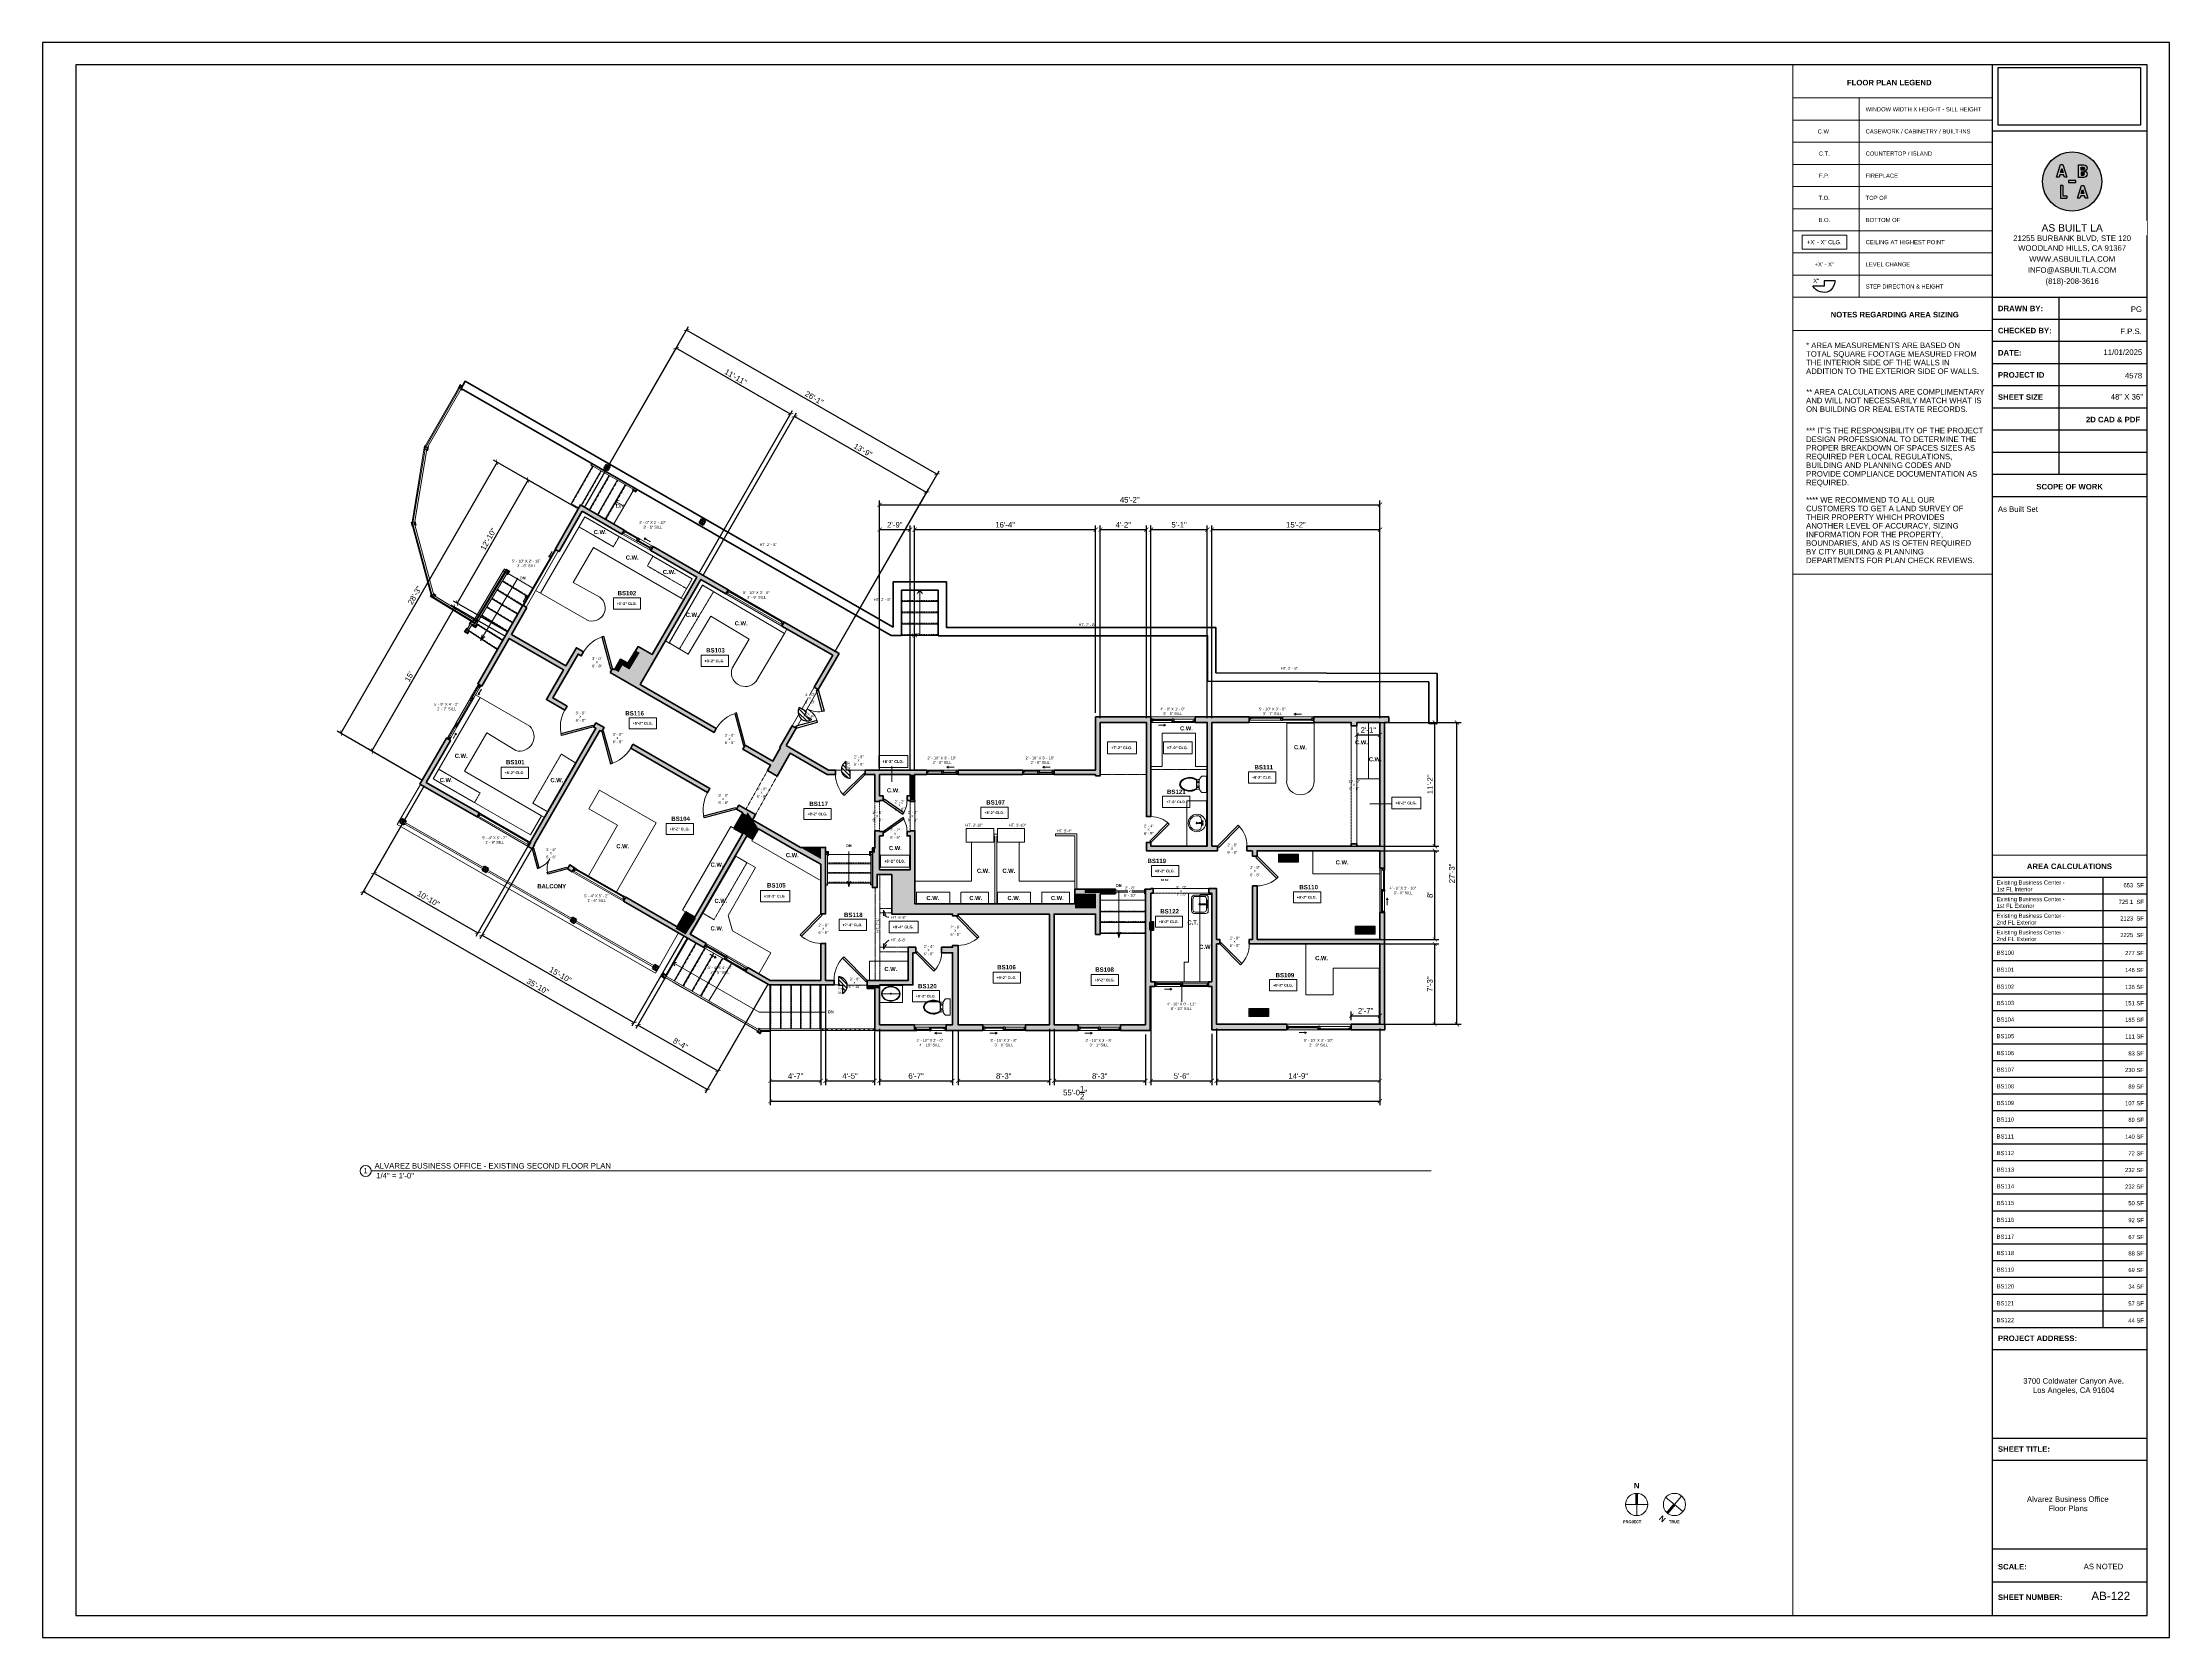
# Model space of a CAD drawing. Header units: inches. Extents: x -2078 to 106214, y -964 to 6385.
# Drawn here: x 89390 to 91694, y 2929 to 4657 of the extents above; entities that cross this region are included whole.
import ezdxf

# ---------------------------------------------------------------- set-up
doc = ezdxf.new("R2010")
doc.units = ezdxf.units.IN
doc.header["$MEASUREMENT"] = 0
doc.set_wipeout_variables(frame=1)
for name, pattern in [('Dash', [0.25, 0.125, -0.125]), ('HIDDEN2', [0.1875, 0.125, -0.0625]), ('Overhead', [0.15625, 0.09375, -0.0625]), ('Overhead 1_16_', [0.101562, 0.0625, -0.039062])]:
    doc.linetypes.add(name, pattern=pattern)
for name, color, linetype, lineweight in [('A-ANNO', 2, 'Continuous', 5), ('A-ANNO-DIMS-48', 1, 'Continuous', 9), ('A-CASE', 4, 'Continuous', 9), ('A-COLS', 3, 'Continuous', 9), ('A-DETAIL-2', 20, 'Continuous', 25), ('A-DETAIL-3', 40, 'Continuous', 15), ('A-DOOR', 1, 'Continuous', 18), ('A-DOOR-HDLN', 1, 'Dash', 18), ('A-FIXT', 150, 'Continuous', 9), ('A-FLOR', 6, 'Continuous', 18), ('A-GENM', 13, 'Continuous', 9), ('A-GLAZ', 2, 'Continuous', 30), ('A-HIDDEN', 2, 'HIDDEN2', 18), ('A-RAILING', 4, 'Continuous', 9), ('A-STRS', 4, 'Continuous', 9), ('A-WALL', 3, 'Continuous', 40), ('A-WINDOWS', 2, 'Continuous', 18), ('M-HVAC-CDFF', 50, 'Continuous', 9), ('S-STRS-ANNO', 31, 'Continuous', 9)]:
    doc.layers.add(name, color=color, linetype=linetype, lineweight=lineweight)
doc.layers.add('A-HATCH', color=9, linetype='Continuous')
doc.layers.add('A-TB', color=7, linetype='Continuous')
doc.styles.add('Arial', font='arial.ttf')
doc.styles.add('Arial_1', font='arial.ttf', dxfattribs={"height": 0.0625})
doc.styles.add('Arial_2', font='arial.ttf', dxfattribs={"height": 3})
doc.styles.add('Arial_3', font='arial.ttf', dxfattribs={"height": 0.125})
doc.styles.add('Arial_4', font='arial.ttf', dxfattribs={"height": 3})
doc.styles.add('Arial_5', font='arial.ttf', dxfattribs={"height": 0.09375})
doc.styles.add('Arial_B', font='arialbd.ttf', dxfattribs={"height": 4.5})
doc.styles.add('Arial_B_1', font='arialbd.ttf', dxfattribs={"height": 3})
doc.styles.add('Arial_B_2', font='arialbd.ttf', dxfattribs={"height": 0.125})
doc.styles.add('Arial_B_3', font='arialbd.ttf', dxfattribs={"height": 0.0625})
doc.styles.add('Arial_B_4', font='arialbd.ttf', dxfattribs={"height": 0.0625})
doc.styles.add('Arial_B_5', font='arialbd.ttf', dxfattribs={"height": 0.125})
doc.styles.add('Arial_B_6', font='arialbd.ttf', dxfattribs={"height": 0.0625})
doc.styles.add('Jay Cad', font='arial.ttf', dxfattribs={"height": 0.125})
doc.styles.add('JC', font='arial.ttf', dxfattribs={"height": 0.125})
doc.dimstyles.new('Jay Cad - DIMS', dxfattribs={"dimtxt": 0.125, "dimasz": 0.09375, "dimexe": 0.09375, "dimexo": 0.09375, "dimgap": 0.046875, "dimtad": 1, "dimdec": 1, "dimzin": 0, "dimdsep": 46, "dimlunit": 4, "dimtxsty": 'Jay Cad', "dimblk": 'ARCHTICK', "dimcen": 0.09, "dimclrd": 1, "dimclre": 1, "dimclrt": 256, "dimadec": 0, "dimazin": 0, "dimtfac": 1, "dimtdec": 1, "dimtofl": 0, "dimtmove": 1, "dimatfit": 3, "dimfxl": 1, "dimtolj": 1, "dimtzin": 0, "dimarcsym": 0})
picture_1 = doc.add_image_def('image1.png', size_in_pixel=(151, 61))
pattern_1 = [(135, (90358.821, 3657.5028), (-2.12132, -2.12132), [])]

# ---------------------------------------------------------------- blocks, each defined once
blk = doc.blocks.new('JC_TB_48x36 - JC_TB_4836-1441736-Floor Plans')
at = {"layer": 'A-TB'}
for p, q in [((-0.003, 24.012), (-0.003, -11.988)), ((47.997, 24.012), (-0.003, 24.012)), ((47.997, -11.988), (47.997, 24.012)), ((0.747, 23.512), (0.747, -11.488)), ((47.497, 23.512), (0.747, 23.512)), ((47.497, 15.262), (43.997, 15.262)), ((47.497, 14.762), (43.997, 14.762)), ((43.997, -9.988), (47.497, -9.988)), ((47.497, -10.738), (43.997, -10.738)), ((0.747, -11.488), (47.497, -11.488)), ((-0.003, -11.988), (47.997, -11.988))]:
    blk.add_line(p, q, dxfattribs=at)
at = {"layer": 'A-TB', "char_height": 0.125, "attachment_point": 1, "bg_fill": 3, "box_fill_scale": 1.25, "bg_fill_color": 256, "bg_fill_true_color": 13158600, "bg_fill_transparency": 0}
for s, insert, width, style in [('DRAWN BY:', (44.126, 18.073), 1.22463, 'Arial_B_2'), ('CHECKED BY:', (44.126, 17.573), 1.4645, 'Arial_B_2'), ('DATE:', (44.126, 17.073), 0.63441, 'Arial_B_2'), ('PROJECT ID', (44.126, 16.573), 1.26566, 'Arial_B_2'), ('SHEET SIZE', (44.126, 16.073), 1.23725, 'Arial_B_2'), ('48" X 36"', (46.673, 16.078), 0.87428, 'Arial_3'), ('SCOPE OF WORK', (44.992, 14.05), 1.82747, 'Arial_B_2'), ('PROJECT ADDRESS:', (44.126, -5.172), 2.14941, 'Arial_B_2'), ('SHEET TITLE:', (44.126, -7.672), 1.42031, 'Arial_B_2'), ('SCALE:', (44.126, -10.328), 0.77959, 'Arial_B_2'), ('AS NOTED', (46.061, -10.323), 1.08259, 'Arial_3'), ('SHEET NUMBER:', (44.126, -11.016), 1.76434, 'Arial_B_2')]:
    blk.add_mtext(s, dxfattribs=dict(at, insert=insert, width=width, style=style))
at = {"layer": 'A-TB'}
for p, q in [((43.997, 23.512), (43.997, -11.488)), ((47.497, -11.488), (47.497, 23.512)), ((47.497, 18.262), (43.997, 18.262)), ((45.497, 18.262), (45.497, 14.262)), ((47.497, 17.762), (43.997, 17.762)), ((47.497, 17.262), (43.997, 17.262)), ((47.497, 16.762), (43.997, 16.762)), ((47.497, 16.262), (43.997, 16.262)), ((47.497, 15.762), (43.997, 15.762)), ((47.497, 14.262), (43.997, 14.262)), ((47.497, 13.762), (43.997, 13.762)), ((43.997, -4.988), (47.497, -4.988)), ((43.997, -5.488), (47.497, -5.488)), ((43.997, -7.488), (47.497, -7.488)), ((43.997, -7.988), (47.497, -7.988))]:
    blk.add_line(p, q, dxfattribs=at)
blk = doc.blocks.new('Logo - ABLA - CAD Format')
at = {"layer": 'A-HATCH', "true_color": 0xc9ee63}
h = blk.add_hatch(color=71, dxfattribs=at)
h.dxf.hatch_style = 1
h.paths.add_polyline_path([(-0.71, 0.89), (-0.79, 0.62), (-0.62, 0.62)], flags=0)
h.paths.add_polyline_path([(0.6, 0.78), (0.74, 0.78, 1), (0.74, 0.98), (0.6, 0.98)], flags=0)
h.paths.add_polyline_path([(0.6, 0.44), (0.74, 0.44, 1), (0.74, 0.63), (0.6, 0.63)], flags=0)
h.paths.add_polyline_path([(0.62, -0.8), (0.79, -0.8), (0.71, -0.53)], flags=0)
h.paths.add_polyline_path([(-2, 0, 1), (2, 0, 1)])
h.paths.add_polyline_path([(0.8, 0.28), (0.44, 0.28), (0.44, 1.13), (0.8, 1.13, -1), (0.8, 0.71, -1)], flags=16)
h.paths.add_polyline_path([(0.74, 0.44), (0.6, 0.44), (0.6, 0.63), (0.74, 0.63, -1)], flags=0)
h.paths.add_polyline_path([(0.79, -0.27), (1.05, -1.12), (0.89, -1.12), (0.84, -0.96), (0.58, -0.96), (0.53, -1.12), (0.37, -1.12), (0.63, -0.27)], flags=16)
h.paths.add_polyline_path([(0.74, 0.78), (0.6, 0.78), (0.6, 0.98), (0.74, 0.98, -1)], flags=0)
h.paths.add_polyline_path([(0.71, -0.53), (0.79, -0.8), (0.62, -0.8)], flags=0)
h.paths.add_polyline_path([(0.25, 0.06), (0.25, -0.06), (-0.25, -0.06), (-0.25, 0.06)], flags=16)
h.paths.add_polyline_path([(-0.37, 0.3), (-0.53, 0.3), (-0.58, 0.46), (-0.84, 0.46), (-0.89, 0.3), (-1.05, 0.3), (-0.79, 1.15), (-0.63, 1.15)], flags=16)
h.paths.add_polyline_path([(-0.63, -0.27), (-0.63, -0.96), (-0.37, -0.96), (-0.37, -1.12), (-0.79, -1.12), (-0.79, -0.27)], flags=16)
h.paths.add_polyline_path([(-0.62, 0.62), (-0.79, 0.62), (-0.71, 0.89)], flags=0)
at = {"layer": 'A-HATCH'}
h = blk.add_hatch(color=250, dxfattribs=at)
h.dxf.hatch_style = 1
h.paths.add_polyline_path([(-0.63, 1.15), (-0.79, 1.15), (-1.05, 0.3), (-0.89, 0.3), (-0.84, 0.46), (-0.58, 0.46), (-0.53, 0.3), (-0.37, 0.3)])
h.paths.add_polyline_path([(-0.62, 0.62), (-0.79, 0.62), (-0.71, 0.89)], flags=16)
h.paths.add_polyline_path([(0.44, 0.28), (0.8, 0.28, 1), (0.8, 0.71, 1), (0.8, 1.13), (0.44, 1.13)])
h.paths.add_polyline_path([(0.6, 0.44), (0.6, 0.63), (0.74, 0.63, -1), (0.74, 0.44)], flags=16)
h.paths.add_polyline_path([(0.6, 0.78), (0.6, 0.98), (0.74, 0.98, -1), (0.74, 0.78)], flags=16)
h.paths.add_polyline_path([(0.37, -1.12), (0.53, -1.12), (0.58, -0.96), (0.84, -0.96), (0.89, -1.12), (1.05, -1.12), (0.79, -0.27), (0.63, -0.27)])
h.paths.add_polyline_path([(0.71, -0.53), (0.79, -0.8), (0.62, -0.8)], flags=16)
h.paths.add_polyline_path([(0.25, -0.06), (0.25, 0.06), (-0.25, 0.06), (-0.25, -0.06)])
h.paths.add_polyline_path([(-0.79, -1.12), (-0.37, -1.12), (-0.37, -0.96), (-0.63, -0.96), (-0.63, -0.27), (-0.79, -0.27)])
at = {"layer": 'A-HATCH', "true_color": 0xc9ee63}
h = blk.add_hatch(color=71, dxfattribs=at)
h.dxf.hatch_style = 1
h.paths.add_polyline_path([(-0.71, 0.89), (-0.79, 0.62), (-0.62, 0.62)])
h.paths.add_polyline_path([(0.74, 0.78, 1), (0.74, 0.98), (0.6, 0.98), (0.6, 0.78)])
h.paths.add_polyline_path([(0.6, 0.63), (0.6, 0.44), (0.74, 0.44, 1), (0.74, 0.63)])
h.paths.add_polyline_path([(0.62, -0.8), (0.79, -0.8), (0.71, -0.53)])
blk.add_circle((0, 0), 2)
at = {"layer": 'A-HATCH', "color": 250}
for points in [[(-0.63, 1.15), (-0.37, 0.3), (-0.53, 0.3), (-0.58, 0.46), (-0.84, 0.46), (-0.89, 0.3), (-1.05, 0.3), (-0.79, 1.15)], [(-0.71, 0.89), (-0.62, 0.62), (-0.79, 0.62)], [(0.25, 0.06), (-0.25, 0.06), (-0.25, -0.06), (0.25, -0.06)], [(0.79, -0.27), (1.05, -1.12), (0.89, -1.12), (0.84, -0.96), (0.58, -0.96), (0.53, -1.12), (0.37, -1.12), (0.63, -0.27)], [(0.71, -0.53), (0.79, -0.8), (0.62, -0.8)]]:
    blk.add_lwpolyline(points, close=True, dxfattribs=at)
for points in [[(0.8, 0.71, -1), (0.8, 0.28), (0.44, 0.28), (0.44, 1.13), (0.8, 1.13, -1)], [(0.6, 0.98), (0.74, 0.98, -1), (0.74, 0.78), (0.6, 0.78)], [(0.6, 0.44), (0.74, 0.44, 1), (0.74, 0.63), (0.6, 0.63)]]:
    blk.add_lwpolyline(points, format="xyb", close=True, dxfattribs=at)
for points in [[(-0.79, -0.27), (-0.79, -1.12), (-0.37, -1.12)], [(-0.63, -0.27), (-0.79, -0.27)], [(-0.63, -0.27), (-0.63, -0.96), (-0.37, -0.96)], [(-0.37, -0.96), (-0.37, -1.12)]]:
    blk.add_lwpolyline(points, dxfattribs=at)
blk = doc.blocks.new('TB-INFO-ABLA')
blk.add_wipeout([(168, 180), (168, 0), (0, 0), (0, 180)])
blk.add_wipeout([(168, 180), (168, 0), (0, 0), (0, 180)])
at = {"xscale": 16, "yscale": 16, "zscale": 16}
blk.add_blockref('Logo - ABLA - CAD Format', (86.6, 125.4), dxfattribs=at)
at = {"char_height": 6, "width": 168.619, "attachment_point": 2, "style": 'JC', "bg_fill": 2}
for s, insert in [('21255 BURBANK BLVD, STE 120', (86.6, 67)), ('(818)-208-3616', (86.6, 20.5))]:
    blk.add_mtext(s, dxfattribs=dict(at, insert=insert))
for s, insert in [('WOODLAND HILLS, CA 91367', (86.6, 56.4)), ('INFO@ASBUILTLA.COM', (86.6, 32.5))]:
    blk.add_mtext(s, dxfattribs=dict(at, insert=insert))
at = {"insert": (86.6, 44.5), "char_height": 6, "width": 168.619, "attachment_point": 2, "style": 'JC', "bg_fill": 2}
blk.add_mtext('WWW.ASBUILTLA.COM', dxfattribs=at)
blk.add_lwpolyline([(168, 180), (0, 180), (0, 0), (168, 0)], close=True)
at = {"insert": (86.6, 75.1), "char_height": 8, "width": 154.347, "attachment_point": 5, "style": 'JC', "bg_fill": 2}
blk.add_mtext('AS BUILT LA ', dxfattribs=at)
blk = doc.blocks.new('JC_SLIDING WINDOW - DOUBLE - SLIDING WINDOW-1501598-2ND FLOOR PLAN - BUISNESS OFFCE')
at = {"layer": 'A-GLAZ'}
for p, q in [((-35, 2.85), (-35, -3.15)), ((-35, 2.85), (-32.5, 2.85)), ((-34.25, 2.85), (-34.25, -0.65)), ((-32.5, 1.1), (-34.25, 1.1)), ((-32.5, 2.85), (-32.5, 1.1)), ((-0.875, -0.65), (-0.875, 2.85)), ((-0.875, 2.85), (0.875, 2.85)), ((0.875, 1.1), (-0.875, 1.1)), ((0.875, 2.85), (0.875, -0.65)), ((32.5, 1.1), (32.5, -0.65)), ((34.25, 1.1), (32.5, 1.1)), ((34.25, 2.85), (35, 2.85)), ((34.25, 2.85), (34.25, -0.65)), ((35, -3.15), (35, 2.85)), ((-35, -0.65), (-34.25, -0.65)), ((-0.875, -0.65), (0.875, -0.65)), ((32.5, -0.65), (35, -0.65))]:
    blk.add_line(p, q, dxfattribs=at)
at = {"layer": 'A-GLAZ', "lineweight": 9}
for p, q in [((-32.5, 2.85), (-0.875, 2.85)), ((0.875, 2.85), (34.25, 2.85)), ((-34.25, -0.65), (-0.875, -0.65)), ((0.875, -0.65), (32.5, -0.65))]:
    blk.add_line(p, q, dxfattribs=at)
at = {"layer": 'A-GLAZ', "lineweight": 40}
for p, q in [((-32.5, 1.975), (-0.875, 1.975)), ((0.875, 0.225), (32.5, 0.225))]:
    blk.add_line(p, q, dxfattribs=at)
at = {"layer": 'A-WINDOWS'}
for p, q in [((35, 2.85), (-35, 2.85)), ((13.5, 5.85), (15.5, 6.85)), ((13.5, 5.85), (15.5, 4.85)), ((13.5, 5.85), (21.5, 5.85)), ((-35, -3.15), (35, -3.15))]:
    blk.add_line(p, q, dxfattribs=at)
blk = doc.blocks.new('JC_SLIDING WINDOW - DOUBLE - SLIDING WINDOW-1501931-2ND FLOOR PLAN - BUISNESS OFFCE')
at = {"layer": 'A-GLAZ'}
for p, q in [((-23, 2.85), (-23, -3.15)), ((-23, 2.85), (-20.5, 2.85)), ((-22.25, 2.85), (-22.25, -0.65)), ((-20.5, 1.1), (-22.25, 1.1)), ((-20.5, 2.85), (-20.5, 1.1)), ((-0.875, -0.65), (-0.875, 2.85)), ((-0.875, 2.85), (0.875, 2.85)), ((0.875, 1.1), (-0.875, 1.1)), ((0.875, 2.85), (0.875, -0.65)), ((20.5, 1.1), (20.5, -0.65)), ((22.25, 1.1), (20.5, 1.1)), ((22.25, 2.85), (23, 2.85)), ((22.25, 2.85), (22.25, -0.65)), ((23, -3.15), (23, 2.85)), ((-23, -0.65), (-22.25, -0.65)), ((-0.875, -0.65), (0.875, -0.65)), ((20.5, -0.65), (23, -0.65))]:
    blk.add_line(p, q, dxfattribs=at)
at = {"layer": 'A-GLAZ', "lineweight": 9}
for p, q in [((-20.5, 2.85), (-0.875, 2.85)), ((0.875, 2.85), (22.25, 2.85)), ((-22.25, -0.65), (-0.875, -0.65)), ((0.875, -0.65), (20.5, -0.65))]:
    blk.add_line(p, q, dxfattribs=at)
at = {"layer": 'A-GLAZ', "lineweight": 40}
for p, q in [((-20.5, 1.975), (-0.875, 1.975)), ((0.875, 0.225), (20.5, 0.225))]:
    blk.add_line(p, q, dxfattribs=at)
at = {"layer": 'A-WINDOWS'}
for p, q in [((23, 2.85), (-23, 2.85)), ((7.5, 5.85), (9.5, 6.85)), ((7.5, 5.85), (9.5, 4.85)), ((7.5, 5.85), (15.5, 5.85)), ((-23, -3.15), (23, -3.15))]:
    blk.add_line(p, q, dxfattribs=at)
blk = doc.blocks.new('JC_SLIDING WINDOW - DOUBLE - SLIDING WINDOW-1502851-2ND FLOOR PLAN - BUISNESS OFFCE')
at = {"layer": 'A-GLAZ'}
for p, q in [((-17, -2.85), (-17, 3.15)), ((-17, 0.65), (-16.25, 0.65)), ((-16.25, -2.85), (-16.25, 0.65)), ((-0.875, 0.65), (0.875, 0.65)), ((-0.875, 0.65), (-0.875, -2.85)), ((0.875, -2.85), (0.875, 0.65)), ((14.5, 0.65), (17, 0.65)), ((14.5, -1.1), (14.5, 0.65)), ((16.25, -2.85), (16.25, 0.65)), ((17, 3.15), (17, -2.85)), ((-17, -2.85), (-14.5, -2.85)), ((-14.5, -1.1), (-16.25, -1.1)), ((-14.5, -2.85), (-14.5, -1.1)), ((0.875, -1.1), (-0.875, -1.1)), ((-0.875, -2.85), (0.875, -2.85)), ((16.25, -1.1), (14.5, -1.1)), ((16.25, -2.85), (17, -2.85))]:
    blk.add_line(p, q, dxfattribs=at)
at = {"layer": 'A-GLAZ', "lineweight": 9}
for p, q in [((-16.25, 0.65), (-0.875, 0.65)), ((0.875, 0.65), (14.5, 0.65)), ((-14.5, -2.85), (-0.875, -2.85)), ((0.875, -2.85), (16.25, -2.85))]:
    blk.add_line(p, q, dxfattribs=at)
at = {"layer": 'A-GLAZ', "lineweight": 40}
for p, q in [((-14.5, -1.975), (-0.875, -1.975)), ((0.875, -0.225), (14.5, -0.225))]:
    blk.add_line(p, q, dxfattribs=at)
at = {"layer": 'A-WINDOWS'}
for p, q in [((-17, 3.15), (17, 3.15)), ((17, -2.85), (-17, -2.85)), ((4.5, -5.85), (6.5, -4.85)), ((4.5, -5.85), (6.5, -6.85)), ((4.5, -5.85), (12.5, -5.85))]:
    blk.add_line(p, q, dxfattribs=at)
blk = doc.blocks.new('JC_SLIDING WINDOW - DOUBLE - SLIDING WINDOW-1503252-2ND FLOOR PLAN - BUISNESS OFFCE')
at = {"layer": 'A-GLAZ'}
for p, q in [((-26, 2.35), (-26, -2.65)), ((-26, 2.35), (-23.5, 2.35)), ((-25.25, 2.35), (-25.25, -1.15)), ((-23.5, 0.6), (-25.25, 0.6)), ((-23.5, 2.35), (-23.5, 0.6)), ((-0.875, -1.15), (-0.875, 2.35)), ((-0.875, 2.35), (0.875, 2.35)), ((0.875, 0.6), (-0.875, 0.6)), ((0.875, 2.35), (0.875, -1.15)), ((23.5, 0.6), (23.5, -1.15)), ((25.25, 0.6), (23.5, 0.6)), ((25.25, 2.35), (26, 2.35)), ((25.25, 2.35), (25.25, -1.15)), ((26, -2.65), (26, 2.35)), ((-26, -1.15), (-25.25, -1.15)), ((-0.875, -1.15), (0.875, -1.15)), ((23.5, -1.15), (26, -1.15))]:
    blk.add_line(p, q, dxfattribs=at)
at = {"layer": 'A-GLAZ', "lineweight": 9}
for p, q in [((-23.5, 2.35), (-0.875, 2.35)), ((0.875, 2.35), (25.25, 2.35)), ((-25.25, -1.15), (-0.875, -1.15)), ((0.875, -1.15), (23.5, -1.15))]:
    blk.add_line(p, q, dxfattribs=at)
at = {"layer": 'A-GLAZ', "lineweight": 40}
for p, q in [((-23.5, 1.475), (-0.875, 1.475)), ((0.875, -0.275), (23.5, -0.275))]:
    blk.add_line(p, q, dxfattribs=at)
at = {"layer": 'A-WINDOWS'}
for p, q in [((26, 2.35), (-26, 2.35)), ((9, 5.35), (11, 6.35)), ((9, 5.35), (11, 4.35)), ((9, 5.35), (17, 5.35)), ((-26, -2.65), (26, -2.65))]:
    blk.add_line(p, q, dxfattribs=at)
blk = doc.blocks.new('JC_FIXED WINDOW - MUNTIN - FIXED WINDOW-1575557-2ND FLOOR PLAN - BUISNESS OFFCE')
at = {"layer": 'A-GLAZ'}
for p, q in [((-32, -2.5), (-32, 2.5)), ((-32, 1), (-30.75, 1)), ((-30.75, -0.75), (-30.75, 1)), ((30.75, 1), (32, 1)), ((30.75, -0.75), (30.75, 1)), ((32, -2.5), (32, 2.5)), ((-29.25, -2.5), (-32, -2.5)), ((-31.5, -2.5), (-31.5, -0.75)), ((-31.5, -0.75), (-30.75, -0.75)), ((-29.25, -0.75), (-30.75, -0.75)), ((-29.25, -2.5), (-29.25, -0.75)), ((29.25, -0.75), (31.5, -0.75)), ((29.25, -2.5), (29.25, -0.75)), ((29.25, -2.5), (32, -2.5)), ((31.5, -2.5), (31.5, -0.75))]:
    blk.add_line(p, q, dxfattribs=at)
at = {"layer": 'A-GLAZ', "lineweight": 9}
for p, q in [((30.75, 1), (-30.75, 1)), ((29.25, -2.5), (-29.25, -2.5))]:
    blk.add_line(p, q, dxfattribs=at)
at = {"layer": 'A-GLAZ', "lineweight": 40}
blk.add_line((-29.25, -1.625), (29.25, -1.625), dxfattribs=at)
at = {"layer": 'A-WINDOWS'}
for p, q in [((-32, 2.5), (32, 2.5)), ((32, -2.5), (-32, -2.5))]:
    blk.add_line(p, q, dxfattribs=at)
blk = doc.blocks.new('JC_FIXED WINDOW - MUNTIN - FIXED WINDOW-1504255-2ND FLOOR PLAN - BUISNESS OFFCE')
at = {"layer": 'A-GLAZ'}
for p, q in [((-32, 2.5), (-32, -2.5)), ((-29.25, 2.5), (-32, 2.5)), ((-31.5, 2.5), (-31.5, 0.75)), ((-31.5, 0.75), (-30.75, 0.75)), ((-29.25, 0.75), (-30.75, 0.75)), ((-30.75, 0.75), (-30.75, -1)), ((-29.25, 2.5), (-29.25, 0.75)), ((29.25, 2.5), (32, 2.5)), ((29.25, 2.5), (29.25, 0.75)), ((29.25, 0.75), (31.5, 0.75)), ((30.75, 0.75), (30.75, -1)), ((31.5, 2.5), (31.5, 0.75)), ((32, 2.5), (32, -2.5)), ((-32, -1), (-30.75, -1)), ((30.75, -1), (32, -1))]:
    blk.add_line(p, q, dxfattribs=at)
at = {"layer": 'A-GLAZ', "lineweight": 9}
for p, q in [((29.25, 2.5), (-29.25, 2.5)), ((30.75, -1), (-30.75, -1))]:
    blk.add_line(p, q, dxfattribs=at)
at = {"layer": 'A-GLAZ', "lineweight": 40}
blk.add_line((-29.25, 1.625), (29.25, 1.625), dxfattribs=at)
at = {"layer": 'A-WINDOWS'}
for p, q in [((32, 2.5), (-32, 2.5)), ((-32, -2.5), (32, -2.5))]:
    blk.add_line(p, q, dxfattribs=at)
blk = doc.blocks.new('JC_DOUBLE DOOR - DOUBLE DOOR-1513675-2ND FLOOR PLAN - BUISNESS OFFCE')
at = {"layer": 'A-DOOR', "lineweight": 30}
for p, q in [((-22, 2.5), (-6.4, 18.1)), ((-20.6, 1.1), (-22, 2.5)), ((-5, 16.6), (-20.6, 1.1)), ((-6.4, 18.1), (-5, 16.6)), ((6.4, 18.1), (5, 16.6)), ((5, 16.6), (20.6, 1.1)), ((22, 2.5), (6.4, 18.1)), ((20.6, 1.1), (22, 2.5))]:
    blk.add_line(p, q, dxfattribs=at)
at = {"layer": 'A-DOOR', "lineweight": 9}
for centre, start, end in [((-22, 2.5), 360, 45), ((22, 2.5), 135, 180)]:
    blk.add_arc(centre, 22, start, end, dxfattribs=at)
blk = doc.blocks.new('JC_DOOR_SINGLE PANEL - SINGLE DOOR-1554561-2ND FLOOR PLAN - BUISNESS OFFCE')
at = {"layer": 'A-DOOR', "lineweight": 30}
for p, q in [((-7.5, 28), (-8.9, 26.5)), ((-8.9, 26.5), (16.6, 1.1)), ((18, 2.5), (-7.5, 28)), ((16.6, 1.1), (18, 2.5))]:
    blk.add_line(p, q, dxfattribs=at)
at = {"layer": 'A-DOOR', "lineweight": 9}
blk.add_arc((18, 2.5), 36, 135, 180, dxfattribs=at)
blk = doc.blocks.new('JC_DOOR_SINGLE PANEL - SINGLE DOOR-1479051-2ND FLOOR PLAN - BUISNESS OFFCE')
at = {"layer": 'A-DOOR', "lineweight": 30}
for p, q in [((-6.6, 25.1), (-8, 23.7)), ((-8, 23.7), (14.6, 1.1)), ((16, 2.5), (-6.6, 25.1)), ((14.6, 1.1), (16, 2.5))]:
    blk.add_line(p, q, dxfattribs=at)
at = {"layer": 'A-DOOR', "lineweight": 9}
blk.add_arc((16, 2.5), 32, 135, 180, dxfattribs=at)
blk = doc.blocks.new('JC_DOOR_SINGLE PANEL - SINGLE DOOR-1509832-2ND FLOOR PLAN - BUISNESS OFFCE')
at = {"layer": 'A-DOOR', "lineweight": 30}
for p, q in [((-8, -23.7), (14.6, -1.1)), ((16, -2.5), (-6.6, -25.1)), ((14.6, -1.1), (16, -2.5)), ((-6.6, -25.1), (-8, -23.7))]:
    blk.add_line(p, q, dxfattribs=at)
at = {"layer": 'A-DOOR', "lineweight": 9}
blk.add_arc((16, -2.5), 32, 180, 225, dxfattribs=at)
blk = doc.blocks.new('JC_SLIDING WINDOW - DOUBLE - SLIDING WINDOW-1510628-2ND FLOOR PLAN - BUISNESS OFFCE')
at = {"layer": 'A-GLAZ'}
for p, q in [((-24, 2.35), (-24, -2.65)), ((-24, 2.35), (-21.5, 2.35)), ((-23.25, 2.35), (-23.25, -1.15)), ((-21.5, 0.6), (-23.25, 0.6)), ((-21.5, 2.35), (-21.5, 0.6)), ((-0.875, -1.15), (-0.875, 2.35)), ((-0.875, 2.35), (0.875, 2.35)), ((0.875, 0.6), (-0.875, 0.6)), ((0.875, 2.35), (0.875, -1.15)), ((21.5, 0.6), (21.5, -1.15)), ((23.25, 0.6), (21.5, 0.6)), ((23.25, 2.35), (24, 2.35)), ((23.25, 2.35), (23.25, -1.15)), ((24, -2.65), (24, 2.35)), ((-24, -1.15), (-23.25, -1.15)), ((-0.875, -1.15), (0.875, -1.15)), ((21.5, -1.15), (24, -1.15))]:
    blk.add_line(p, q, dxfattribs=at)
at = {"layer": 'A-GLAZ', "lineweight": 9}
for p, q in [((-21.5, 2.35), (-0.875, 2.35)), ((0.875, 2.35), (23.25, 2.35)), ((-23.25, -1.15), (-0.875, -1.15)), ((0.875, -1.15), (21.5, -1.15))]:
    blk.add_line(p, q, dxfattribs=at)
at = {"layer": 'A-GLAZ', "lineweight": 40}
for p, q in [((-21.5, 1.475), (-0.875, 1.475)), ((0.875, -0.275), (21.5, -0.275))]:
    blk.add_line(p, q, dxfattribs=at)
at = {"layer": 'A-WINDOWS'}
for p, q in [((24, 2.35), (-24, 2.35)), ((8, 5.35), (10, 6.35)), ((8, 5.35), (10, 4.35)), ((8, 5.35), (16, 5.35)), ((-24, -2.65), (24, -2.65))]:
    blk.add_line(p, q, dxfattribs=at)
blk = doc.blocks.new('JC_OPENING DOOR - 10 8 x 6 8-1510822-2ND FLOOR PLAN - BUISNESS OFFCE')
at = {"layer": 'A-DOOR-HDLN'}
for p, q in [((63.7, 3), (-64.3, 3)), ((-64.3, 3), (-64.3, -3)), ((63.7, -3), (63.7, 3)), ((-64.3, -3), (63.7, -3))]:
    blk.add_line(p, q, dxfattribs=at)
blk = doc.blocks.new('JC_SLIDING WINDOW - DOUBLE - SLIDING WINDOW-1511090-2ND FLOOR PLAN - BUISNESS OFFCE')
at = {"layer": 'A-GLAZ'}
for p, q in [((-35, 2.85), (-35, -3.15)), ((-35, 2.85), (-32.5, 2.85)), ((-34.25, 2.85), (-34.25, -0.65)), ((-32.5, 1.1), (-34.25, 1.1)), ((-32.5, 2.85), (-32.5, 1.1)), ((-0.875, -0.65), (-0.875, 2.85)), ((-0.875, 2.85), (0.875, 2.85)), ((0.875, 1.1), (-0.875, 1.1)), ((0.875, 2.85), (0.875, -0.65)), ((32.5, 1.1), (32.5, -0.65)), ((34.25, 1.1), (32.5, 1.1)), ((34.25, 2.85), (35, 2.85)), ((34.25, 2.85), (34.25, -0.65)), ((35, -3.15), (35, 2.85)), ((-35, -0.65), (-34.25, -0.65)), ((-0.875, -0.65), (0.875, -0.65)), ((32.5, -0.65), (35, -0.65))]:
    blk.add_line(p, q, dxfattribs=at)
at = {"layer": 'A-GLAZ', "lineweight": 9}
for p, q in [((-32.5, 2.85), (-0.875, 2.85)), ((0.875, 2.85), (34.25, 2.85)), ((-34.25, -0.65), (-0.875, -0.65)), ((0.875, -0.65), (32.5, -0.65))]:
    blk.add_line(p, q, dxfattribs=at)
at = {"layer": 'A-GLAZ', "lineweight": 40}
for p, q in [((-32.5, 1.975), (-0.875, 1.975)), ((0.875, 0.225), (32.5, 0.225))]:
    blk.add_line(p, q, dxfattribs=at)
at = {"layer": 'A-WINDOWS'}
for p, q in [((35, 2.85), (-35, 2.85)), ((13.5, 5.85), (15.5, 6.85)), ((13.5, 5.85), (15.5, 4.85)), ((13.5, 5.85), (21.5, 5.85)), ((-35, -3.15), (35, -3.15))]:
    blk.add_line(p, q, dxfattribs=at)
blk = doc.blocks.new('JC_SLIDING WINDOW - DOUBLE - SLIDING WINDOW-1511209-2ND FLOOR PLAN - BUISNESS OFFCE')
at = {"layer": 'A-GLAZ'}
for p, q in [((-24, 2.85), (-24, -3.15)), ((-24, 2.85), (-21.5, 2.85)), ((-23.25, 2.85), (-23.25, -0.65)), ((-21.5, 1.1), (-23.25, 1.1)), ((-21.5, 2.85), (-21.5, 1.1)), ((-0.875, -0.65), (-0.875, 2.85)), ((-0.875, 2.85), (0.875, 2.85)), ((0.875, 1.1), (-0.875, 1.1)), ((0.875, 2.85), (0.875, -0.65)), ((21.5, 1.1), (21.5, -0.65)), ((23.25, 1.1), (21.5, 1.1)), ((23.25, 2.85), (24, 2.85)), ((23.25, 2.85), (23.25, -0.65)), ((24, -3.15), (24, 2.85)), ((-24, -0.65), (-23.25, -0.65)), ((-0.875, -0.65), (0.875, -0.65)), ((21.5, -0.65), (24, -0.65))]:
    blk.add_line(p, q, dxfattribs=at)
at = {"layer": 'A-GLAZ', "lineweight": 9}
for p, q in [((-21.5, 2.85), (-0.875, 2.85)), ((0.875, 2.85), (23.25, 2.85)), ((-23.25, -0.65), (-0.875, -0.65)), ((0.875, -0.65), (21.5, -0.65))]:
    blk.add_line(p, q, dxfattribs=at)
at = {"layer": 'A-GLAZ', "lineweight": 40}
for p, q in [((-21.5, 1.975), (-0.875, 1.975)), ((0.875, 0.225), (21.5, 0.225))]:
    blk.add_line(p, q, dxfattribs=at)
at = {"layer": 'A-WINDOWS'}
for p, q in [((24, 2.85), (-24, 2.85)), ((8, 5.85), (10, 6.85)), ((8, 5.85), (10, 4.85)), ((8, 5.85), (16, 5.85)), ((-24, -3.15), (24, -3.15))]:
    blk.add_line(p, q, dxfattribs=at)
blk = doc.blocks.new('JC_DOOR_SINGLE PANEL - SINGLE DOOR-1511757-2ND FLOOR PLAN - BUISNESS OFFCE')
at = {"layer": 'A-DOOR', "lineweight": 30}
for p, q in [((-5.8, 22.3), (-7.2, 20.9)), ((-7.2, 20.9), (12.6, 1.1)), ((14, 2.5), (-5.8, 22.3)), ((12.6, 1.1), (14, 2.5))]:
    blk.add_line(p, q, dxfattribs=at)
at = {"layer": 'A-DOOR', "lineweight": 9}
blk.add_arc((14, 2.5), 28, 135, 180, dxfattribs=at)
blk = doc.blocks.new('JC_OPENING DOOR - 7 5 x 5-1511959-2ND FLOOR PLAN - BUISNESS OFFCE')
at = {"layer": 'A-DOOR-HDLN'}
for p, q in [((29.7, 2.5), (-30.3, 2.5)), ((-30.3, 2.5), (-30.3, -2.5)), ((29.7, -2.5), (29.7, 2.5)), ((-30.3, -2.5), (29.7, -2.5))]:
    blk.add_line(p, q, dxfattribs=at)
blk = doc.blocks.new('JC_POCKET DOOR - POCKET DOOR-1554600-2ND FLOOR PLAN - BUISNESS OFFCE')
at = {"layer": 'A-DOOR'}
for p, q in [((-17, 2.5), (-16, 2.5)), ((-17, -2.5), (-17, 2.5)), ((-16, 2.5), (-16, -2.5)), ((-16, 0.7), (16, 0.7)), ((-16, -0.7), (-16, 0.7)), ((15, 2.5), (16, 2.5)), ((15, 0.7), (15, 2.5)), ((16, 0.7), (15, 0.7)), ((16, 2.5), (16, 0.7)), ((16, 0.7), (16, -0.7)), ((-16, -2.5), (-17, -2.5)), ((16, -0.7), (-16, -0.7)), ((15, -0.7), (16, -0.7)), ((15, -2.5), (15, -0.7)), ((16, -2.5), (15, -2.5)), ((16, -0.7), (16, -2.5))]:
    blk.add_line(p, q, dxfattribs=at)
blk = doc.blocks.new('JC_DOOR_SINGLE PANEL - SINGLE DOOR-1512755-2ND FLOOR PLAN - BUISNESS OFFCE')
at = {"layer": 'A-DOOR', "lineweight": 30}
for p, q in [((-8, -24.2), (14.6, -1.6)), ((16, -3), (-6.6, -25.6)), ((14.6, -1.6), (16, -3)), ((-6.6, -25.6), (-8, -24.2))]:
    blk.add_line(p, q, dxfattribs=at)
at = {"layer": 'A-DOOR', "lineweight": 9}
blk.add_arc((16, -3), 32, 180, 225, dxfattribs=at)
blk = doc.blocks.new('JC_SINGLE DOOR-NO TRIM - SINGLE DOOR-1512569-2ND FLOOR PLAN - BUISNESS OFFCE')
at = {"layer": 'A-DOOR', "lineweight": 30}
for p, q in [((-5.8, 22.8), (-7.2, 21.4)), ((-7.2, 21.4), (12.6, 1.6)), ((14, 3), (-5.8, 22.8)), ((12.6, 1.6), (14, 3))]:
    blk.add_line(p, q, dxfattribs=at)
at = {"layer": 'A-DOOR', "lineweight": 9}
blk.add_arc((14, 3), 28, 135, 180, dxfattribs=at)
blk = doc.blocks.new('JC_OPENING DOOR - 2 8 x 6 8-1512925-2ND FLOOR PLAN - BUISNESS OFFCE')
at = {"layer": 'A-ANNO-DIMS-48', "linetype": 'Overhead'}
for p, q in [((15.7, 2.5), (-16.3, 2.5)), ((-16.3, -2.5), (15.7, -2.5))]:
    blk.add_line(p, q, dxfattribs=at)
at = {"layer": 'A-ANNO-DIMS-48'}
for p, q in [((-16.3, 2.5), (-16.3, -2.5)), ((15.7, -2.5), (15.7, 2.5))]:
    blk.add_line(p, q, dxfattribs=at)
blk = doc.blocks.new('JC_OPENING DOOR - 2 8 x 6 8-1513018-2ND FLOOR PLAN - BUISNESS OFFCE')
at = {"layer": 'A-DOOR-HDLN', "linetype": 'Dash'}
for p, q in [((-16.3, 2.5), (15.7, 2.5)), ((-16.3, -2.5), (-16.3, 2.5)), ((15.7, 2.5), (15.7, -2.5)), ((15.7, -2.5), (-16.3, -2.5))]:
    blk.add_line(p, q, dxfattribs=at)
blk = doc.blocks.new('JC_DOOR_SINGLE PANEL - SINGLE DOOR-1575223-2ND FLOOR PLAN - BUISNESS OFFCE')
at = {"layer": 'A-DOOR', "lineweight": 30}
for p, q in [((-8.3, 17.4), (-9.4, 15.8)), ((-9.4, 15.8), (11.9, 0.9)), ((13, 2.5), (-8.3, 17.4)), ((11.9, 0.9), (13, 2.5))]:
    blk.add_line(p, q, dxfattribs=at)
at = {"layer": 'A-DOOR', "lineweight": 9}
blk.add_arc((13, 2.5), 26, 145, 180, dxfattribs=at)
blk = doc.blocks.new('JC_DOOR_SINGLE PANEL - SINGLE DOOR-1575225-2ND FLOOR PLAN - BUISNESS OFFCE')
at = {"layer": 'A-DOOR', "lineweight": 30}
for p, q in [((-9.4, -15.8), (11.9, -0.9)), ((-8.3, -17.4), (-9.4, -15.8)), ((13, -2.5), (-8.3, -17.4)), ((11.9, -0.9), (13, -2.5))]:
    blk.add_line(p, q, dxfattribs=at)
at = {"layer": 'A-DOOR', "lineweight": 9}
blk.add_arc((13, -2.5), 26, 180, 215, dxfattribs=at)
blk = doc.blocks.new('JC_SLIDING WINDOW - DOUBLE - SLIDING WINDOW-1513450-2ND FLOOR PLAN - BUISNESS OFFCE')
at = {"layer": 'A-GLAZ'}
for p, q in [((-17, 2.35), (-17, -2.65)), ((-17, 2.35), (-14.5, 2.35)), ((-16.25, 2.35), (-16.25, -1.15)), ((-14.5, 0.6), (-16.25, 0.6)), ((-14.5, 2.35), (-14.5, 0.6)), ((-0.875, -1.15), (-0.875, 2.35)), ((-0.875, 2.35), (0.875, 2.35)), ((0.875, 0.6), (-0.875, 0.6)), ((0.875, 2.35), (0.875, -1.15)), ((14.5, 0.6), (14.5, -1.15)), ((16.25, 0.6), (14.5, 0.6)), ((16.25, 2.35), (17, 2.35)), ((16.25, 2.35), (16.25, -1.15)), ((17, -2.65), (17, 2.35)), ((-17, -1.15), (-16.25, -1.15)), ((-0.875, -1.15), (0.875, -1.15)), ((14.5, -1.15), (17, -1.15))]:
    blk.add_line(p, q, dxfattribs=at)
at = {"layer": 'A-GLAZ', "lineweight": 9}
for p, q in [((-14.5, 2.35), (-0.875, 2.35)), ((0.875, 2.35), (16.25, 2.35)), ((-16.25, -1.15), (-0.875, -1.15)), ((0.875, -1.15), (14.5, -1.15))]:
    blk.add_line(p, q, dxfattribs=at)
at = {"layer": 'A-GLAZ', "lineweight": 40}
for p, q in [((-14.5, 1.475), (-0.875, 1.475)), ((0.875, -0.275), (14.5, -0.275))]:
    blk.add_line(p, q, dxfattribs=at)
at = {"layer": 'A-WINDOWS'}
for p, q in [((17, 2.35), (-17, 2.35)), ((4.5, 5.35), (6.5, 6.35)), ((4.5, 5.35), (6.5, 4.35)), ((4.5, 5.35), (12.5, 5.35)), ((-17, -2.65), (17, -2.65))]:
    blk.add_line(p, q, dxfattribs=at)
blk = doc.blocks.new('JC_OPENING DOOR - 4 0 x 6 8-1513639-2ND FLOOR PLAN - BUISNESS OFFCE')
at = {"layer": 'A-DOOR-HDLN', "linetype": 'Overhead'}
for p, q in [((23.7, 6), (-24.3, 6)), ((-24.3, -6), (23.7, -6))]:
    blk.add_line(p, q, dxfattribs=at)
at = {"layer": 'A-DOOR-HDLN'}
for p, q in [((-24.3, 6), (-24.3, -6)), ((23.7, -6), (23.7, 6))]:
    blk.add_line(p, q, dxfattribs=at)
blk = doc.blocks.new('JC_DOOR_SINGLE PANEL - SINGLE DOOR-1513819-2ND FLOOR PLAN - BUISNESS OFFCE')
at = {"layer": 'A-DOOR', "lineweight": 30}
for p, q in [((-8.9, -26.5), (16.6, -1.1)), ((18, -2.5), (-7.5, -28)), ((16.6, -1.1), (18, -2.5)), ((-7.5, -28), (-8.9, -26.5))]:
    blk.add_line(p, q, dxfattribs=at)
at = {"layer": 'A-DOOR', "lineweight": 9}
blk.add_arc((18, -2.5), 36, 180, 225, dxfattribs=at)
blk = doc.blocks.new('JC_DOOR_SINGLE PANEL - SINGLE DOOR-1362328-2ND FLOOR PLAN - BUISNESS OFFCE')
at = {"layer": 'A-DOOR', "lineweight": 30}
for p, q in [((-7.5, 28), (-8.9, 26.5)), ((-8.9, 26.5), (16.6, 1.1)), ((18, 2.5), (-7.5, 28)), ((16.6, 1.1), (18, 2.5))]:
    blk.add_line(p, q, dxfattribs=at)
at = {"layer": 'A-DOOR', "lineweight": 9}
blk.add_arc((18, 2.5), 36, 135, 180, dxfattribs=at)
blk = doc.blocks.new('JC_DOUBLE DOOR - DOUBLE DOOR-1513895-2ND FLOOR PLAN - BUISNESS OFFCE')
at = {"layer": 'A-DOOR', "lineweight": 30}
for p, q in [((-24, 2.5), (-7, 19.5)), ((-22.6, 1.1), (-24, 2.5)), ((-5.6, 18.1), (-22.6, 1.1)), ((-7, 19.5), (-5.6, 18.1)), ((7, 19.5), (5.6, 18.1)), ((5.6, 18.1), (22.6, 1.1)), ((24, 2.5), (7, 19.5)), ((22.6, 1.1), (24, 2.5))]:
    blk.add_line(p, q, dxfattribs=at)
at = {"layer": 'A-DOOR', "lineweight": 9}
for centre, start, end in [((-24, 2.5), 360, 45), ((24, 2.5), 135, 180)]:
    blk.add_arc(centre, 24, start, end, dxfattribs=at)
blk = doc.blocks.new('JC_FIXED WINDOW - MUNTIN - FIXED WINDOW-1514069-2ND FLOOR PLAN - BUISNESS OFFCE')
at = {"layer": 'A-GLAZ'}
for p, q in [((-35, 2.5), (-35, -2.5)), ((-32.3, 2.5), (-35, 2.5)), ((-34.5, 2.5), (-34.5, 0.7)), ((-34.5, 0.7), (-33.8, 0.7)), ((-32.3, 0.7), (-33.8, 0.7)), ((-33.8, 0.7), (-33.8, -1)), ((-32.3, 2.5), (-32.3, 0.7)), ((32.3, 2.5), (35, 2.5)), ((32.3, 2.5), (32.3, 0.7)), ((32.3, 0.7), (34.5, 0.7)), ((33.8, 0.7), (33.8, -1)), ((34.5, 2.5), (34.5, 0.7)), ((35, 2.5), (35, -2.5)), ((-35, -1), (-33.8, -1)), ((33.8, -1), (35, -1))]:
    blk.add_line(p, q, dxfattribs=at)
at = {"layer": 'A-GLAZ', "lineweight": 9}
for p, q in [((32.3, 2.5), (-32.3, 2.5)), ((33.8, -1), (-33.8, -1))]:
    blk.add_line(p, q, dxfattribs=at)
at = {"layer": 'A-GLAZ', "lineweight": 40}
blk.add_line((-32.3, 1.6), (32.3, 1.6), dxfattribs=at)
at = {"layer": 'A-WINDOWS'}
for p, q in [((35, 2.5), (-35, 2.5)), ((-35, -2.5), (35, -2.5))]:
    blk.add_line(p, q, dxfattribs=at)
blk = doc.blocks.new('JC_SLIDING WINDOW - DOUBLE - SLIDING WINDOW-1514848-2ND FLOOR PLAN - BUISNESS OFFCE')
at = {"layer": 'A-GLAZ'}
for p, q in [((-18, 2.35), (-18, -2.65)), ((-18, 2.35), (-15.5, 2.35)), ((-17.25, 2.35), (-17.25, -1.15)), ((-15.5, 0.6), (-17.25, 0.6)), ((-15.5, 2.35), (-15.5, 0.6)), ((-0.875, -1.15), (-0.875, 2.35)), ((-0.875, 2.35), (0.875, 2.35)), ((0.875, 0.6), (-0.875, 0.6)), ((0.875, 2.35), (0.875, -1.15)), ((15.5, 0.6), (15.5, -1.15)), ((17.25, 0.6), (15.5, 0.6)), ((17.25, 2.35), (18, 2.35)), ((17.25, 2.35), (17.25, -1.15)), ((18, -2.65), (18, 2.35)), ((-18, -1.15), (-17.25, -1.15)), ((-0.875, -1.15), (0.875, -1.15)), ((15.5, -1.15), (18, -1.15))]:
    blk.add_line(p, q, dxfattribs=at)
at = {"layer": 'A-GLAZ', "lineweight": 9}
for p, q in [((-15.5, 2.35), (-0.875, 2.35)), ((0.875, 2.35), (17.25, 2.35)), ((-17.25, -1.15), (-0.875, -1.15)), ((0.875, -1.15), (15.5, -1.15))]:
    blk.add_line(p, q, dxfattribs=at)
at = {"layer": 'A-GLAZ', "lineweight": 40}
for p, q in [((-15.5, 1.475), (-0.875, 1.475)), ((0.875, -0.275), (15.5, -0.275))]:
    blk.add_line(p, q, dxfattribs=at)
at = {"layer": 'A-WINDOWS'}
for p, q in [((18, 2.35), (-18, 2.35)), ((5, 5.35), (7, 6.35)), ((5, 5.35), (7, 4.35)), ((5, 5.35), (13, 5.35)), ((-18, -2.65), (18, -2.65))]:
    blk.add_line(p, q, dxfattribs=at)
blk = doc.blocks.new('Window_Sliding_3 Panels_Middle Fixed - 5 10 x 2 10-1514995-2ND FLOOR PLAN - BUISNESS OFFCE')
at = {"layer": 'A-GLAZ', "lineweight": 9}
for p, q in [((-35, -1.5), (-35, 1.5)), ((-35, 1.5), (35, 1.5)), ((-31.3, 4), (-24.5, 4)), ((-24.5, 4), (-26.3, 4.9)), ((-24.5, 4), (-26.3, 3.2)), ((24.5, 4), (26.3, 4.9)), ((24.5, 4), (26.3, 3.2)), ((31.3, 4), (24.5, 4)), ((35, 1.5), (35, -1.5)), ((35, -1.5), (-35, -1.5))]:
    blk.add_line(p, q, dxfattribs=at)
blk = doc.blocks.new('Window_Sliding_3 Panels_Middle Fixed - 5 8 x 4 2-1515190-2ND FLOOR PLAN - BUISNESS OFFCE')
at = {"layer": 'A-GLAZ'}
for p, q in [((-32.5, 1.5), (-34, 1.5)), ((-34, 1.5), (-34, -1.5)), ((-31.5, 0.2), (-33, 0.2)), ((-33, 0.2), (-33, -1.5)), ((-33, 0.2), (-32.5, 0.2)), ((-33, -1.5), (-33, 0.2)), ((-32.5, 0.2), (-32.5, 1.5)), ((-31.5, -1.5), (-31.5, 0.2)), ((-18, 0.2), (-18, -1.5)), ((-16.5, 0.2), (-18, 0.2)), ((-14.5, 1.5), (-17, 1.5)), ((-17, 1.5), (-17, 0.2)), ((-17, 0.2), (-15.5, 0.2)), ((-16.5, -1.5), (-16.5, 0.2)), ((-15.5, 0.2), (-15.5, -0.3)), ((-14.5, -0.3), (-14.5, 1.5)), ((17, 1.5), (14.5, 1.5)), ((14.5, 1.5), (14.5, -0.3)), ((15.5, 0.2), (17, 0.2)), ((15.5, -0.3), (15.5, 0.2)), ((18, 0.2), (16.5, 0.2)), ((16.5, 0.2), (16.5, -1.5)), ((17, 0.2), (17, 1.5)), ((18, -1.5), (18, 0.2)), ((31.5, 0.2), (31.5, -1.5)), ((33, 0.2), (31.5, 0.2)), ((34, 1.5), (32.5, 1.5)), ((32.5, 1.5), (32.5, 0.2)), ((32.5, 0.2), (33, 0.2)), ((33, -1.5), (33, 0.2)), ((33, 0.2), (33, -1.5)), ((34, -1.5), (34, 1.5)), ((-34, -1.5), (-33, -1.5)), ((-33, -1.5), (-31.5, -1.5)), ((-18, -1.5), (-16.5, -1.5)), ((-15.5, -0.3), (-14.5, -0.3)), ((14.5, -0.3), (15.5, -0.3)), ((16.5, -1.5), (18, -1.5)), ((31.5, -1.5), (33, -1.5)), ((33, -1.5), (34, -1.5))]:
    blk.add_line(p, q, dxfattribs=at)
at = {"layer": 'A-GLAZ', "lineweight": 9}
for p, q in [((-32.5, 1.5), (-17, 1.5)), ((-18, 0.2), (-31.5, 0.2)), ((14.5, 1.5), (-14.5, 1.5)), ((17, 1.5), (32.5, 1.5)), ((31.5, 0.2), (18, 0.2)), ((-31.5, -1.5), (-18, -1.5)), ((-30.8, -4), (-24, -4)), ((-24, -4), (-25.8, -3.2)), ((-24, -4), (-25.8, -4.9)), ((-16.5, -1.5), (16.5, -1.5)), ((-14.5, -0.3), (14.5, -0.3)), ((18, -1.5), (31.5, -1.5)), ((24, -4), (25.8, -3.2)), ((24, -4), (25.8, -4.9)), ((30.8, -4), (24, -4))]:
    blk.add_line(p, q, dxfattribs=at)
blk = doc.blocks.new('Railing - 3_4_ x 3_4_ x _045_ wall-1516493-2ND FLOOR PLAN - BUISNESS OFFCE')
at = {"layer": 'A-RAILING'}
for radius, start, end in [(0.375, 90, 180), (0.33, 0, 180), (0.33, 180, 360), (0.375, 0, 90), (0.375, 270, 360), (0.375, 180, 270)]:
    blk.add_arc((0, 0), radius, start, end, dxfattribs=at)
blk = doc.blocks.new('Railing - Railing-1516007-2ND FLOOR PLAN - BUISNESS OFFCE')
at = {"layer": 'A-RAILING'}
for p, q in [((-193.8, -69.4), (-191.5, -69.4)), ((-193.8, -69.8), (-193.8, -69.4)), ((-191.5, -69.4), (-126.8, -69.4)), ((-191, -71.1), (-126.8, -71.1)), ((-126.8, -69.4), (-67.8, -69.4)), ((-126.8, -69.4), (-67.8, -69.4)), ((-126.8, -71.1), (-67.8, -71.1)), ((-126.8, -71.1), (-67.8, -71.1)), ((-67.8, -69.4), (-67.8, -71.1)), ((-67.8, -69.4), (-67.8, -71.1))]:
    blk.add_line(p, q, dxfattribs=at)
at = {"rotation": 90}
for p in [(-123.8, -70.3), (-118.8, -70.3), (-113.8, -70.3), (-108.8, -70.3), (-103.8, -70.3), (-98.8, -70.3), (-93.8, -70.3), (-88.8, -70.3), (-83.8, -70.3), (-78.8, -70.3), (-73.8, -70.3), (-68.8, -70.3)]:
    blk.add_blockref('Railing - 3_4_ x 3_4_ x _045_ wall-1516493-2ND FLOOR PLAN - BUISNESS OFFCE', p, dxfattribs=at)
blk = doc.blocks.new('JC_COLUMN SQUARE - COLUMN - SQUARE-1516606-2ND FLOOR PLAN - BUISNESS OFFCE')
at = {"layer": 'A-COLS', "lineweight": 40}
for p, q in [((2.5, 2.5), (-2.5, 2.5)), ((-2.5, 2.5), (-2.5, -2.5)), ((2.5, -2.5), (2.5, 2.5)), ((-2.5, -2.5), (2.5, -2.5))]:
    blk.add_line(p, q, dxfattribs=at)
blk = doc.blocks.new('JC_COLUMN SQUARE - COLUMN - SQUARE-1516790-2ND FLOOR PLAN - BUISNESS OFFCE')
at = {"layer": 'A-COLS', "lineweight": 40}
for p, q in [((2.5, 2.5), (-2.5, 2.5)), ((-2.5, 2.5), (-2.5, -2.5)), ((2.5, -2.5), (2.5, 2.5)), ((-2.5, -2.5), (2.5, -2.5))]:
    blk.add_line(p, q, dxfattribs=at)
blk = doc.blocks.new('Railing - Flat Cap - 2_ Heavy Duty Post-1520758-2ND FLOOR PLAN - BUISNESS OFFCE')
at = {"layer": 'A-RAILING'}
for p, q in [((-2.1, 2.1), (-2.2, 2.2)), ((-2.2, 2.2), (-2.2, -2.2)), ((-2.2, 2.2), (2.2, 2.2)), ((-1.3, 1.3), (-2.1, 2.1)), ((-2.1, 2.1), (-2.1, -2.1)), ((2.1, 2.1), (-2.1, 2.1)), ((-1.3, -1.3), (-1.3, 1.3)), ((1.3, 1.3), (-1.3, 1.3)), ((-0.6, 0.6), (-1.1, 1.1)), ((-1.1, 1.1), (-1.1, 1.1)), ((-1.1, 1.1), (-1.1, -1.1)), ((1.1, 1.1), (-1.1, 1.1)), ((1.1, 1.1), (0.6, 0.6)), ((1.1, 1.1), (1.1, 1.1)), ((1.1, -1.1), (1.1, 1.1)), ((2.1, 2.1), (1.3, 1.3)), ((1.3, 1.3), (1.3, -1)), ((2.2, 2.2), (2.1, 2.1)), ((2.1, -1), (2.1, 2.1)), ((2.2, -1), (2.2, 2.2)), ((-2.1, -2.1), (-2.2, -2.2)), ((-2.2, -2.2), (-1, -2.2)), ((-1.3, -1.3), (-2.1, -2.1)), ((-2.1, -2.1), (-1, -2.1)), ((-1, -1.3), (-1.3, -1.3)), ((-0.6, -0.6), (-1.1, -1.1)), ((-1.1, -1.1), (-1.1, -1.1)), ((-1.1, -1.1), (-0.9, -1.1)), ((0.6, -0.6), (1.1, -1.1)), ((0.9, -1.1), (1.1, -1.1)), ((1.1, -1.1), (1.1, -1.1))]:
    blk.add_line(p, q, dxfattribs=at)
for points in [[(-1.1, 1.1), (-1.1, 1.1), (-1.1, 1.1), (-1.1, 1.1), (-1.1, 1.1), (-1.1, 1.1), (-1.1, 1.1)], [(-0.5, 0.5), (-0.6, 0.6), (-0.6, 0.6), (-0.6, 0.6), (-0.6, 0.6), (-0.6, 0.6)], [(0.6, 0.6), (0.6, 0.6), (0.6, 0.6), (0.6, 0.6), (0.6, 0.6), (0.5, 0.5)], [(1.1, 1.1), (1.1, 1.1), (1.1, 1.1), (1.1, 1.1), (1.1, 1.1), (1.1, 1.1), (1.1, 1.1)], [(-1.1, -1.1), (-1.1, -1.1), (-1.1, -1.1), (-1.1, -1.1), (-1.1, -1.1), (-1.1, -1.1), (-1.1, -1.1)], [(-0.5, -0.5), (-0.6, -0.6), (-0.6, -0.6), (-0.6, -0.6), (-0.6, -0.6), (-0.6, -0.6)], [(0.5, -0.5), (0.6, -0.6), (0.6, -0.6), (0.6, -0.6), (0.6, -0.6), (0.6, -0.6)], [(1.1, -1.1), (1.1, -1.1), (1.1, -1.1), (1.1, -1.1), (1.1, -1.1), (1.1, -1.1), (1.1, -1.1)]]:
    blk.add_open_spline(points, degree=3, dxfattribs=at)
blk = doc.blocks.new('Railing - Flat Cap - 2_ Heavy Duty Post-V2-2ND FLOOR PLAN - BUISNESS OFFCE')
at = {"layer": 'A-RAILING'}
for p, q in [((-2.1, 2.1), (-2.2, 2.2)), ((-2.2, 2.2), (-2.2, -2.2)), ((-2.2, 2.2), (-0.9, 2.2)), ((-1.3, 1.3), (-2.1, 2.1)), ((-2.1, 2.1), (-2.1, -2.1)), ((-0.9, 2.1), (-2.1, 2.1)), ((-1.3, -1.3), (-1.3, 1.3)), ((-0.9, 1.3), (-1.3, 1.3)), ((-0.6, 0.6), (-1.1, 1.1)), ((-1.1, 1.1), (-1.1, 1.1)), ((-1.1, 1.1), (-1.1, -1.1)), ((1.1, 1.1), (-1.1, 1.1)), ((1.1, 1.1), (0.6, 0.6)), ((1.1, 1.1), (1.1, 1.1)), ((1.1, -1.1), (1.1, 1.1)), ((1.5, 2.2), (2.2, 2.2)), ((2.1, 2.1), (1.5, 2.1)), ((2.1, 2.1), (1.8, 1.8)), ((2.2, 2.2), (2.1, 2.1)), ((2.1, 1.1), (2.1, 2.1)), ((2.2, 1.1), (2.2, 2.2)), ((-2.1, -2.1), (-2.2, -2.2)), ((-2.2, -2.2), (2, -2.2)), ((-1.3, -1.3), (-2.1, -2.1)), ((-2.1, -2.1), (2, -2.1)), ((1.3, -1.3), (-1.3, -1.3)), ((-0.6, -0.6), (-1.1, -1.1)), ((-1.1, -1.1), (-1.1, -1.1)), ((-1.1, -1.1), (1.1, -1.1)), ((0.6, -0.6), (1.1, -1.1)), ((1.1, -1.1), (1.1, -1.1)), ((1.3, -1), (1.3, -1.3)), ((1.3, -1.3), (1.8, -1.8))]:
    blk.add_line(p, q, dxfattribs=at)
for points in [[(-1.1, 1.1), (-1.1, 1.1), (-1.1, 1.1), (-1.1, 1.1), (-1.1, 1.1), (-1.1, 1.1), (-1.1, 1.1)], [(-0.5, 0.5), (-0.6, 0.6), (-0.6, 0.6), (-0.6, 0.6), (-0.6, 0.6), (-0.6, 0.6)], [(0.6, 0.6), (0.6, 0.6), (0.6, 0.6), (0.6, 0.6), (0.6, 0.6), (0.5, 0.5)], [(1.1, 1.1), (1.1, 1.1), (1.1, 1.1), (1.1, 1.1), (1.1, 1.1), (1.1, 1.1), (1.1, 1.1)], [(-1.1, -1.1), (-1.1, -1.1), (-1.1, -1.1), (-1.1, -1.1), (-1.1, -1.1), (-1.1, -1.1), (-1.1, -1.1)], [(-0.5, -0.5), (-0.6, -0.6), (-0.6, -0.6), (-0.6, -0.6), (-0.6, -0.6), (-0.6, -0.6)], [(0.5, -0.5), (0.6, -0.6), (0.6, -0.6), (0.6, -0.6), (0.6, -0.6), (0.6, -0.6)], [(1.1, -1.1), (1.1, -1.1), (1.1, -1.1), (1.1, -1.1), (1.1, -1.1), (1.1, -1.1), (1.1, -1.1)]]:
    blk.add_open_spline(points, degree=3, dxfattribs=at)
blk = doc.blocks.new('Railing - Railing-1520375-2ND FLOOR PLAN - BUISNESS OFFCE')
at = {"layer": 'A-RAILING'}
for p, q in [((-295, -13.4), (-247.9, -40.6)), ((-294.2, -11.9), (-247, -39.1)), ((-247.9, -40.6), (-193.6, -72)), ((-247, -39.1), (-192.7, -70.5))]:
    blk.add_line(p, q, dxfattribs=at)
at = {"rotation": 60.00153650039409}
for name, p in [('Railing - Flat Cap - 2_ Heavy Duty Post-1520758-2ND FLOOR PLAN - BUISNESS OFFCE', (-295.6, -12.1)), ('Railing - Flat Cap - 2_ Heavy Duty Post-V2-2ND FLOOR PLAN - BUISNESS OFFCE', (-192.2, -71.8))]:
    blk.add_blockref(name, p, dxfattribs=at)
blk = doc.blocks.new('Railing - Flat Cap - 2_ Heavy Duty Post-V3-2ND FLOOR PLAN - BUISNESS OFFCE')
at = {"layer": 'A-RAILING'}
for p, q in [((-2.1, 2.1), (-2.2, 2.2)), ((-2.2, 2.2), (-2.2, -2.2)), ((-2.2, 2.2), (2.2, 2.2)), ((-1.3, 1.3), (-2.1, 2.1)), ((-2.1, 2.1), (-2.1, -2.1)), ((2.1, 2.1), (-2.1, 2.1)), ((-1.3, -1.3), (-1.3, 1.3)), ((1.3, 1.3), (-1.3, 1.3)), ((-0.6, 0.6), (-1.1, 1.1)), ((-1.1, 1.1), (-1.1, 1.1)), ((-1.1, 1.1), (-1.1, -1.1)), ((1.1, 1.1), (-1.1, 1.1)), ((1.1, 1.1), (0.6, 0.6)), ((1.1, 1.1), (1.1, 1.1)), ((1.1, -1.1), (1.1, 1.1)), ((2.1, 2.1), (1.3, 1.3)), ((1.3, 1.3), (1.3, -0.9)), ((2.2, 2.2), (2.1, 2.1)), ((2.1, -0.9), (2.1, 2.1)), ((2.2, -0.9), (2.2, 2.2)), ((-2.1, -2.1), (-2.2, -2.2)), ((-2.2, -2.2), (-1, -2.2)), ((-1.3, -1.3), (-2.1, -2.1)), ((-2.1, -2.1), (-1, -2.1)), ((-1, -1.3), (-1.3, -1.3)), ((-0.6, -0.6), (-1.1, -1.1)), ((-1.1, -1.1), (-1.1, -1.1)), ((-1.1, -1.1), (1.1, -1.1)), ((0.6, -0.6), (1.1, -1.1)), ((1.1, -1.1), (1.1, -1.1))]:
    blk.add_line(p, q, dxfattribs=at)
for points in [[(-1.1, 1.1), (-1.1, 1.1), (-1.1, 1.1), (-1.1, 1.1), (-1.1, 1.1), (-1.1, 1.1), (-1.1, 1.1)], [(-0.5, 0.5), (-0.6, 0.6), (-0.6, 0.6), (-0.6, 0.6), (-0.6, 0.6), (-0.6, 0.6)], [(0.6, 0.6), (0.6, 0.6), (0.6, 0.6), (0.6, 0.6), (0.6, 0.6), (0.5, 0.5)], [(1.1, 1.1), (1.1, 1.1), (1.1, 1.1), (1.1, 1.1), (1.1, 1.1), (1.1, 1.1), (1.1, 1.1)], [(-1.1, -1.1), (-1.1, -1.1), (-1.1, -1.1), (-1.1, -1.1), (-1.1, -1.1), (-1.1, -1.1), (-1.1, -1.1)], [(-0.5, -0.5), (-0.6, -0.6), (-0.6, -0.6), (-0.6, -0.6), (-0.6, -0.6), (-0.6, -0.6)], [(0.5, -0.5), (0.6, -0.6), (0.6, -0.6), (0.6, -0.6), (0.6, -0.6), (0.6, -0.6)], [(1.1, -1.1), (1.1, -1.1), (1.1, -1.1), (1.1, -1.1), (1.1, -1.1), (1.1, -1.1), (1.1, -1.1)]]:
    blk.add_open_spline(points, degree=3, dxfattribs=at)
blk = doc.blocks.new('Railing - Flat Cap - 2_ Heavy Duty Post-V4-2ND FLOOR PLAN - BUISNESS OFFCE')
at = {"layer": 'A-RAILING'}
for p, q in [((-2.1, 2.2), (-0.9, 2.2)), ((-1.3, 1.3), (-2.1, 2.1)), ((-0.9, 2.1), (-2.1, 2.1)), ((-1.3, -1.3), (-1.3, 1.3)), ((-0.9, 1.3), (-1.3, 1.3)), ((-0.6, 0.6), (-1.1, 1.1)), ((-1.1, 1.1), (-1.1, 1.1)), ((-1.1, 1.1), (-1.1, -1.1)), ((1.1, 1.1), (-1.1, 1.1)), ((1.1, 1.1), (0.6, 0.6)), ((0.9, 2.2), (2.2, 2.2)), ((2.1, 2.1), (0.9, 2.1)), ((1.3, 1.3), (0.9, 1.3)), ((1.1, 1.1), (1.1, 1.1)), ((1.1, -1.1), (1.1, 1.1)), ((2.1, 2.1), (1.3, 1.3)), ((1.3, 1.3), (1.3, -1.3)), ((2.2, 2.2), (2.1, 2.1)), ((2.1, -2.1), (2.1, 2.1)), ((2.2, -2.2), (2.2, 2.2)), ((-2.2, -1.1), (-2.2, -2.2)), ((-2.1, -2.1), (-2.2, -2.2)), ((-2.2, -2.2), (2.2, -2.2)), ((-2.1, -1.1), (-2.1, -2.1)), ((-1.3, -1.3), (-2.1, -2.1)), ((-2.1, -2.1), (2.1, -2.1)), ((1.3, -1.3), (-1.3, -1.3)), ((-0.6, -0.6), (-1.1, -1.1)), ((-1.1, -1.1), (-1.1, -1.1)), ((-1.1, -1.1), (1.1, -1.1)), ((0.6, -0.6), (1.1, -1.1)), ((1.1, -1.1), (1.1, -1.1)), ((1.3, -1.3), (2.1, -2.1)), ((2.1, -2.1), (2.2, -2.2))]:
    blk.add_line(p, q, dxfattribs=at)
for points in [[(-1.1, 1.1), (-1.1, 1.1), (-1.1, 1.1), (-1.1, 1.1), (-1.1, 1.1), (-1.1, 1.1), (-1.1, 1.1)], [(-0.5, 0.5), (-0.6, 0.6), (-0.6, 0.6), (-0.6, 0.6), (-0.6, 0.6), (-0.6, 0.6)], [(0.6, 0.6), (0.6, 0.6), (0.6, 0.6), (0.6, 0.6), (0.6, 0.6), (0.5, 0.5)], [(1.1, 1.1), (1.1, 1.1), (1.1, 1.1), (1.1, 1.1), (1.1, 1.1), (1.1, 1.1), (1.1, 1.1)], [(-1.1, -1.1), (-1.1, -1.1), (-1.1, -1.1), (-1.1, -1.1), (-1.1, -1.1), (-1.1, -1.1), (-1.1, -1.1)], [(-0.5, -0.5), (-0.6, -0.6), (-0.6, -0.6), (-0.6, -0.6), (-0.6, -0.6), (-0.6, -0.6)], [(0.5, -0.5), (0.6, -0.6), (0.6, -0.6), (0.6, -0.6), (0.6, -0.6), (0.6, -0.6)], [(1.1, -1.1), (1.1, -1.1), (1.1, -1.1), (1.1, -1.1), (1.1, -1.1), (1.1, -1.1), (1.1, -1.1)]]:
    blk.add_open_spline(points, degree=3, dxfattribs=at)
blk = doc.blocks.new('Railing - Flat Cap - 2_ Heavy Duty Post-1522975-2ND FLOOR PLAN - BUISNESS OFFCE')
at = {"layer": 'A-RAILING'}
for p, q in [((-2.1, 2.1), (-2.2, 2.2)), ((-2.2, 2.2), (-2.2, -1.1)), ((-2.2, 2.2), (-0.9, 2.2)), ((-1.3, 1.3), (-2.1, 2.1)), ((-2.1, 2.1), (-2.1, -1.1)), ((-0.9, 2.1), (-2.1, 2.1)), ((-1.3, -1.1), (-1.3, 1.3)), ((-0.9, 1.3), (-1.3, 1.3)), ((-0.6, 0.6), (-1.1, 1.1)), ((-1.1, 1.1), (-1.1, 1.1)), ((-1.1, 1.1), (-1.1, -1.1)), ((1.1, 1.1), (-1.1, 1.1)), ((0.9, 2.2), (1.7, 2.2)), ((1.7, 2.1), (0.9, 2.1)), ((1.3, 1.3), (0.9, 1.3)), ((1.1, 1.1), (0.9, 0.9)), ((1.1, 1.1), (1.1, 1.1)), ((1.1, 0.9), (1.1, 1.1)), ((1.9, 1.9), (1.3, 1.3)), ((1.3, 1.3), (1.3, 0.9)), ((-0.6, -0.6), (-0.9, -0.9)), ((0.9, -0.9), (0.9, -0.9)), ((1.1, -0.9), (1.1, -0.8)), ((1.3, -0.8), (1.3, -0.9))]:
    blk.add_line(p, q, dxfattribs=at)
for points in [[(-1.1, 1.1), (-1.1, 1.1), (-1.1, 1.1), (-1.1, 1.1), (-1.1, 1.1), (-1.1, 1.1), (-1.1, 1.1)], [(-0.5, 0.5), (-0.6, 0.6), (-0.6, 0.6), (-0.6, 0.6), (-0.6, 0.6), (-0.6, 0.6)], [(1.1, 1.1), (1.1, 1.1), (1.1, 1.1), (1.1, 1.1), (1.1, 1.1), (1.1, 1.1), (1.1, 1.1)], [(-1.1, -1.1), (-1.1, -1.1), (-1.1, -1.1), (-1.1, -1.1), (-1.1, -1.1)], [(-0.5, -0.5), (-0.6, -0.6), (-0.6, -0.6), (-0.6, -0.6), (-0.6, -0.6), (-0.6, -0.6)]]:
    blk.add_open_spline(points, degree=3, dxfattribs=at)
blk = doc.blocks.new('Railing - Flat Cap - 2_ Heavy Duty Post-V5-2ND FLOOR PLAN - BUISNESS OFFCE')
at = {"layer": 'A-RAILING'}
for p, q in [((-0.9, 1.3), (-1, 1.3)), ((1.1, 1.1), (-1, 1.1)), ((-0.9, 0.9), (-1, 1)), ((1.1, 1.1), (0.6, 0.6)), ((1.3, 1.3), (0.9, 1.3)), ((1.1, 1.1), (1.1, 1.1)), ((1.1, -1.1), (1.1, 1.1)), ((2.1, 2.1), (1.3, 1.3)), ((1.3, 1.3), (1.3, -1.3)), ((2.1, 2.2), (2.2, 2.2)), ((2.2, 2.2), (2.1, 2.1)), ((2.1, -2.1), (2.1, 2.1)), ((2.1, 2.1), (2.1, 2.1)), ((2.2, -2.2), (2.2, 2.2)), ((-1.3, -1.3), (-1.6, -1.6)), ((-1.6, -2.1), (2.1, -2.1)), ((-1.6, -2.2), (2.2, -2.2)), ((-1.3, -1.3), (-1.3, -0.8)), ((1.3, -1.3), (-1.3, -1.3)), ((-1.1, -0.8), (-1.1, -1.1)), ((-0.9, -0.9), (-1.1, -1.1)), ((-1.1, -1.1), (-1.1, -1.1)), ((-1.1, -1.1), (1.1, -1.1)), ((0.6, -0.6), (1.1, -1.1)), ((1.1, -1.1), (1.1, -1.1)), ((1.3, -1.3), (2.1, -2.1)), ((2.1, -2.1), (2.2, -2.2))]:
    blk.add_line(p, q, dxfattribs=at)
for points in [[(0.6, 0.6), (0.6, 0.6), (0.6, 0.6), (0.6, 0.6), (0.6, 0.6), (0.5, 0.5)], [(1.1, 1.1), (1.1, 1.1), (1.1, 1.1), (1.1, 1.1), (1.1, 1.1), (1.1, 1.1), (1.1, 1.1)], [(-1.1, -1.1), (-1.1, -1.1), (-1.1, -1.1), (-1.1, -1.1), (-1.1, -1.1), (-1.1, -1.1), (-1.1, -1.1)], [(0.5, -0.5), (0.6, -0.6), (0.6, -0.6), (0.6, -0.6), (0.6, -0.6), (0.6, -0.6)], [(1.1, -1.1), (1.1, -1.1), (1.1, -1.1), (1.1, -1.1), (1.1, -1.1), (1.1, -1.1), (1.1, -1.1)]]:
    blk.add_open_spline(points, degree=3, dxfattribs=at)
blk = doc.blocks.new('Railing - Railing-1522911-2ND FLOOR PLAN - BUISNESS OFFCE')
at = {"layer": 'A-RAILING'}
for p, q in [((-500.2, 366.9), (-465.7, 424.3)), ((-496.7, 376.1), (-467.2, 425.2)), ((-509.3, 362.9), (-505.2, 369.7)), ((-507.8, 362), (-503.7, 368.8)), ((-504.1, 371.4), (-501, 369.5)), ((-503.6, 369), (-501.9, 368)), ((-500.8, 369.3), (-500.7, 369.5)), ((-509.4, 362.7), (-509.3, 362.8)), ((-507.9, 361.8), (-509.4, 362.7)), ((-507.9, 361.8), (-507.8, 361.9))]:
    blk.add_line(p, q, dxfattribs=at)
at = {"extrusion": (0, 0, -1), "zscale": -1}
for name, p, rotation in [('Railing - Flat Cap - 2_ Heavy Duty Post-V4-2ND FLOOR PLAN - BUISNESS OFFCE', (465.9, 425.7), 211.0000000000001), ('Railing - Flat Cap - 2_ Heavy Duty Post-1522975-2ND FLOOR PLAN - BUISNESS OFFCE', (503.8, 370.2), 211), ('Railing - Flat Cap - 2_ Heavy Duty Post-V5-2ND FLOOR PLAN - BUISNESS OFFCE', (500.5, 368.1), 302.4138966847119), ('Railing - Flat Cap - 2_ Heavy Duty Post-V3-2ND FLOOR PLAN - BUISNESS OFFCE', (509.1, 361.4), 211)]:
    blk.add_blockref(name, p, dxfattribs=dict(at, rotation=rotation))
blk = doc.blocks.new('Railing - Flat Cap - 2_ Heavy Duty Post-V6-2ND FLOOR PLAN - BUISNESS OFFCE')
at = {"layer": 'A-RAILING'}
for p, q in [((1.1, 1.1), (-1, 1.1)), ((-0.6, 0.6), (-1, 1)), ((1.1, 1.1), (0.6, 0.6)), ((1.1, 1.1), (1.1, 1.1)), ((1.1, -1.1), (1.1, 1.1)), ((-0.6, -0.6), (-1, -1)), ((-1, -1.1), (-0.9, -1.1)), ((0.6, -0.6), (1.1, -1.1)), ((0.9, -1.1), (1.1, -1.1)), ((1.1, -1.1), (1.1, -1.1))]:
    blk.add_line(p, q, dxfattribs=at)
for points in [[(-0.5, 0.5), (-0.6, 0.6), (-0.6, 0.6), (-0.6, 0.6), (-0.6, 0.6), (-0.6, 0.6)], [(0.6, 0.6), (0.6, 0.6), (0.6, 0.6), (0.6, 0.6), (0.6, 0.6), (0.5, 0.5)], [(1.1, 1.1), (1.1, 1.1), (1.1, 1.1), (1.1, 1.1), (1.1, 1.1), (1.1, 1.1), (1.1, 1.1)], [(-0.5, -0.5), (-0.6, -0.6), (-0.6, -0.6), (-0.6, -0.6), (-0.6, -0.6), (-0.6, -0.6)], [(0.5, -0.5), (0.6, -0.6), (0.6, -0.6), (0.6, -0.6), (0.6, -0.6), (0.6, -0.6)], [(1.1, -1.1), (1.1, -1.1), (1.1, -1.1), (1.1, -1.1), (1.1, -1.1), (1.1, -1.1), (1.1, -1.1)]]:
    blk.add_open_spline(points, degree=3, dxfattribs=at)
blk = doc.blocks.new('Railing - Flat Cap - 2_ Heavy Duty Post-V8-2ND FLOOR PLAN - BUISNESS OFFCE')
at = {"layer": 'A-RAILING'}
for p, q in [((-0.6, 0.6), (-1.1, 1.1)), ((-1.1, 1.1), (-1.1, 1.1)), ((-1.1, 1.1), (-1.1, -1.1)), ((1.1, 1.1), (-1.1, 1.1)), ((1.1, 1.1), (0.6, 0.6)), ((1.1, 1.1), (1.1, 1.1)), ((1.1, -1.1), (1.1, 1.1)), ((-0.6, -0.6), (-1.1, -1.1)), ((-1.1, -1.1), (-1.1, -1.1)), ((-1.1, -1.1), (1.1, -1.1)), ((0.6, -0.6), (1.1, -1.1)), ((1.1, -1.1), (1.1, -1.1))]:
    blk.add_line(p, q, dxfattribs=at)
for points in [[(-1.1, 1.1), (-1.1, 1.1), (-1.1, 1.1), (-1.1, 1.1), (-1.1, 1.1), (-1.1, 1.1), (-1.1, 1.1)], [(-0.5, 0.5), (-0.6, 0.6), (-0.6, 0.6), (-0.6, 0.6), (-0.6, 0.6), (-0.6, 0.6)], [(0.6, 0.6), (0.6, 0.6), (0.6, 0.6), (0.6, 0.6), (0.6, 0.6), (0.5, 0.5)], [(1.1, 1.1), (1.1, 1.1), (1.1, 1.1), (1.1, 1.1), (1.1, 1.1), (1.1, 1.1), (1.1, 1.1)], [(-1.1, -1.1), (-1.1, -1.1), (-1.1, -1.1), (-1.1, -1.1), (-1.1, -1.1), (-1.1, -1.1), (-1.1, -1.1)], [(-0.5, -0.5), (-0.6, -0.6), (-0.6, -0.6), (-0.6, -0.6), (-0.6, -0.6), (-0.6, -0.6)], [(0.5, -0.5), (0.6, -0.6), (0.6, -0.6), (0.6, -0.6), (0.6, -0.6), (0.6, -0.6)], [(1.1, -1.1), (1.1, -1.1), (1.1, -1.1), (1.1, -1.1), (1.1, -1.1), (1.1, -1.1), (1.1, -1.1)]]:
    blk.add_open_spline(points, degree=3, dxfattribs=at)
blk = doc.blocks.new('Railing - Flat Cap - 2_ Heavy Duty Post-V9-2ND FLOOR PLAN - BUISNESS OFFCE')
at = {"layer": 'A-RAILING'}
for p, q in [((-2.1, 2.1), (-2.2, 2.2)), ((-2.2, 2.2), (-2.2, 1)), ((-2.2, 2.2), (-0.9, 2.2)), ((-1.3, 1.3), (-2.1, 2.1)), ((-2.1, 2.1), (-2.1, 1)), ((-0.9, 2.1), (-2.1, 2.1)), ((-1.3, 1), (-1.3, 1.3)), ((-0.9, 1.3), (-1.3, 1.3)), ((-1, 1), (-1.1, 1.1)), ((-1.1, 1.1), (-1.1, 1.1)), ((-1.1, 1.1), (-1.1, 1)), ((1.1, 1.1), (-1.1, 1.1)), ((1.1, 1.1), (0.6, 0.6)), ((0.9, 2.2), (2.2, 2.2)), ((2.1, 2.1), (0.9, 2.1)), ((1.3, 1.3), (0.9, 1.3)), ((1.1, 1.1), (1.1, 1.1)), ((1.1, -1.1), (1.1, 1.1)), ((2.1, 2.1), (1.3, 1.3)), ((1.3, 1.3), (1.3, -1.3)), ((2.2, 2.2), (2.1, 2.1)), ((2.1, -2.1), (2.1, 2.1)), ((2.2, -2.2), (2.2, 2.2)), ((-0.5, -1.1), (1.1, -1.1)), ((1.3, -1.3), (-0.5, -1.3)), ((-0.5, -2.1), (2.1, -2.1)), ((-0.5, -2.2), (2.2, -2.2)), ((0.6, -0.6), (1.1, -1.1)), ((1.1, -1.1), (1.1, -1.1)), ((1.3, -1.3), (2.1, -2.1)), ((2.1, -2.1), (2.2, -2.2))]:
    blk.add_line(p, q, dxfattribs=at)
for points in [[(-1.1, 1.1), (-1.1, 1.1), (-1.1, 1.1), (-1.1, 1.1), (-1.1, 1.1), (-1.1, 1.1), (-1.1, 1.1)], [(0.6, 0.6), (0.6, 0.6), (0.6, 0.6), (0.6, 0.6), (0.6, 0.6), (0.5, 0.5)], [(1.1, 1.1), (1.1, 1.1), (1.1, 1.1), (1.1, 1.1), (1.1, 1.1), (1.1, 1.1), (1.1, 1.1)], [(0.5, -0.5), (0.6, -0.6), (0.6, -0.6), (0.6, -0.6), (0.6, -0.6), (0.6, -0.6)], [(1.1, -1.1), (1.1, -1.1), (1.1, -1.1), (1.1, -1.1), (1.1, -1.1), (1.1, -1.1), (1.1, -1.1)]]:
    blk.add_open_spline(points, degree=3, dxfattribs=at)
blk = doc.blocks.new('Railing - Flat Cap - 2_ Heavy Duty Post-V10-2ND FLOOR PLAN - BUISNESS OFFCE')
at = {"layer": 'A-RAILING'}
for p, q in [((-2.1, 2.1), (-2.2, 2.2)), ((-2.2, 2.2), (-2.2, 0.9)), ((-2.2, 2.2), (-0.9, 2.2)), ((-1.3, 1.3), (-2.1, 2.1)), ((-2.1, 2.1), (-2.1, 0.9)), ((-0.9, 2.1), (-2.1, 2.1)), ((-1.3, 0.9), (-1.3, 1.3)), ((-0.9, 1.3), (-1.3, 1.3)), ((-0.6, 0.6), (-1.1, 1.1)), ((-1.1, 1.1), (-1.1, 1.1)), ((-1.1, 1.1), (-1.1, -1.1)), ((1.1, 1.1), (-1.1, 1.1)), ((1.1, 1.1), (0.6, 0.6)), ((0.9, 2.2), (2.2, 2.2)), ((2.1, 2.1), (0.9, 2.1)), ((1.3, 1.3), (0.9, 1.3)), ((1.1, 1.1), (1.1, 1.1)), ((1.1, -1.1), (1.1, 1.1)), ((2.1, 2.1), (1.3, 1.3)), ((1.3, 1.3), (1.3, -1.3)), ((2.2, 2.2), (2.1, 2.1)), ((2.1, -2.1), (2.1, 2.1)), ((2.2, -2.2), (2.2, 2.2)), ((-2.2, -0.9), (-2.2, -2.2)), ((-2.1, -2.1), (-2.2, -2.2)), ((-2.2, -2.2), (2.2, -2.2)), ((-2.1, -0.9), (-2.1, -2.1)), ((-1.3, -1.3), (-2.1, -2.1)), ((-2.1, -2.1), (2.1, -2.1)), ((-1.3, -1.3), (-1.3, -0.9)), ((1.3, -1.3), (-1.3, -1.3)), ((-0.6, -0.6), (-1.1, -1.1)), ((-1.1, -1.1), (-1.1, -1.1)), ((-1.1, -1.1), (1.1, -1.1)), ((0.6, -0.6), (1.1, -1.1)), ((1.1, -1.1), (1.1, -1.1)), ((1.3, -1.3), (2.1, -2.1)), ((2.1, -2.1), (2.2, -2.2))]:
    blk.add_line(p, q, dxfattribs=at)
for points in [[(-1.1, 1.1), (-1.1, 1.1), (-1.1, 1.1), (-1.1, 1.1), (-1.1, 1.1), (-1.1, 1.1), (-1.1, 1.1)], [(-0.5, 0.5), (-0.6, 0.6), (-0.6, 0.6), (-0.6, 0.6), (-0.6, 0.6), (-0.6, 0.6)], [(0.6, 0.6), (0.6, 0.6), (0.6, 0.6), (0.6, 0.6), (0.6, 0.6), (0.5, 0.5)], [(1.1, 1.1), (1.1, 1.1), (1.1, 1.1), (1.1, 1.1), (1.1, 1.1), (1.1, 1.1), (1.1, 1.1)], [(-1.1, -1.1), (-1.1, -1.1), (-1.1, -1.1), (-1.1, -1.1), (-1.1, -1.1), (-1.1, -1.1), (-1.1, -1.1)], [(-0.5, -0.5), (-0.6, -0.6), (-0.6, -0.6), (-0.6, -0.6), (-0.6, -0.6), (-0.6, -0.6)], [(0.5, -0.5), (0.6, -0.6), (0.6, -0.6), (0.6, -0.6), (0.6, -0.6), (0.6, -0.6)], [(1.1, -1.1), (1.1, -1.1), (1.1, -1.1), (1.1, -1.1), (1.1, -1.1), (1.1, -1.1), (1.1, -1.1)]]:
    blk.add_open_spline(points, degree=3, dxfattribs=at)
blk = doc.blocks.new('Railing - Flat Cap - 2_ Heavy Duty Post-V11-2ND FLOOR PLAN - BUISNESS OFFCE')
at = {"layer": 'A-RAILING'}
for p, q in [((-2.1, 2.1), (-2.2, 2.2)), ((-2.2, 2.2), (-2.2, -1)), ((-2.2, 2.2), (-0.9, 2.2)), ((-1.3, 1.3), (-2.1, 2.1)), ((-2.1, 2.1), (-2.1, -1)), ((-0.9, 2.1), (-2.1, 2.1)), ((-1.3, -0.1), (-1.3, 1.3)), ((-0.9, 1.3), (-1.3, 1.3)), ((-0.6, 0.6), (-1.1, 1.1)), ((-1.1, 1.1), (-1.1, 1.1)), ((-1.1, 1.1), (-1.1, -1.1)), ((1.1, 1.1), (-1.1, 1.1)), ((1.1, 1.1), (0.6, 0.6)), ((0.9, 2.2), (2.2, 2.2)), ((2.1, 2.1), (0.9, 2.1)), ((1.3, 1.3), (0.9, 1.3)), ((1.1, 1.1), (1.1, 1.1)), ((1.1, -1.1), (1.1, 1.1)), ((2.1, 2.1), (1.3, 1.3)), ((1.3, 1.3), (1.3, -1.3)), ((2.2, 2.2), (2.1, 2.1)), ((2.1, -2.1), (2.1, 2.1)), ((2.2, -2.2), (2.2, 2.2)), ((-0.6, -0.6), (-1.1, -1.1)), ((-1.1, -1.1), (-1.1, -1.1)), ((-1.1, -1.1), (1.1, -1.1)), ((-0.8, -2.1), (2.1, -2.1)), ((-0.8, -2.2), (2.2, -2.2)), ((1.3, -1.3), (-0.1, -1.3)), ((0.6, -0.6), (1.1, -1.1)), ((1.1, -1.1), (1.1, -1.1)), ((1.3, -1.3), (2.1, -2.1)), ((2.1, -2.1), (2.2, -2.2))]:
    blk.add_line(p, q, dxfattribs=at)
for points in [[(-1.1, 1.1), (-1.1, 1.1), (-1.1, 1.1), (-1.1, 1.1), (-1.1, 1.1), (-1.1, 1.1), (-1.1, 1.1)], [(-0.5, 0.5), (-0.6, 0.6), (-0.6, 0.6), (-0.6, 0.6), (-0.6, 0.6), (-0.6, 0.6)], [(0.6, 0.6), (0.6, 0.6), (0.6, 0.6), (0.6, 0.6), (0.6, 0.6), (0.5, 0.5)], [(1.1, 1.1), (1.1, 1.1), (1.1, 1.1), (1.1, 1.1), (1.1, 1.1), (1.1, 1.1), (1.1, 1.1)], [(-1.1, -1.1), (-1.1, -1.1), (-1.1, -1.1), (-1.1, -1.1), (-1.1, -1.1), (-1.1, -1.1), (-1.1, -1.1)], [(-0.5, -0.5), (-0.6, -0.6), (-0.6, -0.6), (-0.6, -0.6), (-0.6, -0.6), (-0.6, -0.6)], [(0.5, -0.5), (0.6, -0.6), (0.6, -0.6), (0.6, -0.6), (0.6, -0.6), (0.6, -0.6)], [(1.1, -1.1), (1.1, -1.1), (1.1, -1.1), (1.1, -1.1), (1.1, -1.1), (1.1, -1.1), (1.1, -1.1)]]:
    blk.add_open_spline(points, degree=3, dxfattribs=at)
blk = doc.blocks.new('Railing - Flat Cap - 2_ Heavy Duty Post-V12-2ND FLOOR PLAN - BUISNESS OFFCE')
at = {"layer": 'A-RAILING'}
for p, q in [((-2.1, 2.1), (-2.2, 2.2)), ((-2.2, 2.2), (-2.2, -2.2)), ((-2.2, 2.2), (-0.9, 2.2)), ((-1.3, 1.3), (-2.1, 2.1)), ((-2.1, 2.1), (-2.1, -2.1)), ((-0.9, 2.1), (-2.1, 2.1)), ((-1.3, -0.8), (-1.3, 1.3)), ((-0.9, 1.3), (-1.3, 1.3)), ((-0.6, 0.6), (-1.1, 1.1)), ((-1.1, 1.1), (-1.1, 1.1)), ((-1.1, 1.1), (-1.1, -1.1)), ((1.1, 1.1), (-1.1, 1.1)), ((1.1, 1.1), (0.6, 0.6)), ((0.9, 2.2), (2.2, 2.2)), ((2.1, 2.1), (0.9, 2.1)), ((1.3, 1.3), (0.9, 1.3)), ((1.1, 1.1), (1.1, 1.1)), ((1.1, -1.1), (1.1, 1.1)), ((2.1, 2.1), (1.3, 1.3)), ((1.3, 1.3), (1.3, -1.3)), ((2.2, 2.2), (2.1, 2.1)), ((2.1, -2.1), (2.1, 2.1)), ((2.2, -2.2), (2.2, 2.2)), ((-2.1, -2.1), (-2.2, -2.2)), ((-2.2, -2.2), (-1.9, -2.2)), ((-1.8, -1.8), (-2.1, -2.1)), ((-2.1, -2.1), (-1.9, -2.1)), ((-0.6, -0.6), (-1.1, -1.1)), ((-1.1, -1.1), (-1.1, -1.1)), ((-1.1, -1.1), (1.1, -1.1)), ((0, -2.1), (2.1, -2.1)), ((0, -2.2), (2.2, -2.2)), ((1.3, -1.3), (0.4, -1.3)), ((0.6, -0.6), (1.1, -1.1)), ((1.1, -1.1), (1.1, -1.1)), ((1.3, -1.3), (2.1, -2.1)), ((2.1, -2.1), (2.2, -2.2))]:
    blk.add_line(p, q, dxfattribs=at)
for points in [[(-1.1, 1.1), (-1.1, 1.1), (-1.1, 1.1), (-1.1, 1.1), (-1.1, 1.1), (-1.1, 1.1), (-1.1, 1.1)], [(-0.5, 0.5), (-0.6, 0.6), (-0.6, 0.6), (-0.6, 0.6), (-0.6, 0.6), (-0.6, 0.6)], [(0.6, 0.6), (0.6, 0.6), (0.6, 0.6), (0.6, 0.6), (0.6, 0.6), (0.5, 0.5)], [(1.1, 1.1), (1.1, 1.1), (1.1, 1.1), (1.1, 1.1), (1.1, 1.1), (1.1, 1.1), (1.1, 1.1)], [(-1.1, -1.1), (-1.1, -1.1), (-1.1, -1.1), (-1.1, -1.1), (-1.1, -1.1), (-1.1, -1.1), (-1.1, -1.1)], [(-0.5, -0.5), (-0.6, -0.6), (-0.6, -0.6), (-0.6, -0.6), (-0.6, -0.6), (-0.6, -0.6)], [(0.5, -0.5), (0.6, -0.6), (0.6, -0.6), (0.6, -0.6), (0.6, -0.6), (0.6, -0.6)], [(1.1, -1.1), (1.1, -1.1), (1.1, -1.1), (1.1, -1.1), (1.1, -1.1), (1.1, -1.1), (1.1, -1.1)]]:
    blk.add_open_spline(points, degree=3, dxfattribs=at)
blk = doc.blocks.new('Railing - Flat Cap - 2_ Heavy Duty Post-V13-2ND FLOOR PLAN - BUISNESS OFFCE')
at = {"layer": 'A-RAILING'}
for p, q in [((-2.1, 2.1), (-2.2, 2.2)), ((-2.2, 2.2), (-2.2, -2.2)), ((-2.2, 2.2), (-0.9, 2.2)), ((-1.3, 1.3), (-2.1, 2.1)), ((-2.1, 2.1), (-2.1, -2.1)), ((-0.9, 2.1), (-2.1, 2.1)), ((-1.3, -1.1), (-1.3, 1.3)), ((-0.9, 1.3), (-1.3, 1.3)), ((-0.6, 0.6), (-1.1, 1.1)), ((-1.1, 1.1), (-1.1, 1.1)), ((-1.1, 1.1), (-1.1, -1.1)), ((1.1, 1.1), (-1.1, 1.1)), ((1.1, 1.1), (0.6, 0.6)), ((0.9, 2.2), (2.2, 2.2)), ((2.1, 2.1), (0.9, 2.1)), ((1.3, 1.3), (0.9, 1.3)), ((1.1, 1.1), (1.1, 1.1)), ((1.1, -1.1), (1.1, 1.1)), ((2.1, 2.1), (1.3, 1.3)), ((1.3, 1.3), (1.3, -1.3)), ((2.2, 2.2), (2.1, 2.1)), ((2.1, -2.1), (2.1, 2.1)), ((2.2, -2.2), (2.2, 2.2)), ((-2.1, -2.1), (-2.2, -2.2)), ((-2.2, -2.2), (-1.7, -2.2)), ((-1.5, -1.5), (-2.1, -2.1)), ((-2.1, -2.1), (-1.7, -2.1)), ((-0.6, -0.6), (-1.1, -1.1)), ((-1.1, -1.1), (-1.1, -1.1)), ((-1.1, -1.1), (1.1, -1.1)), ((0.1, -2.1), (2.1, -2.1)), ((0.1, -2.2), (2.2, -2.2)), ((1.3, -1.3), (0.4, -1.3)), ((0.6, -0.6), (1.1, -1.1)), ((1.1, -1.1), (1.1, -1.1)), ((1.3, -1.3), (2.1, -2.1)), ((2.1, -2.1), (2.2, -2.2))]:
    blk.add_line(p, q, dxfattribs=at)
for points in [[(-1.1, 1.1), (-1.1, 1.1), (-1.1, 1.1), (-1.1, 1.1), (-1.1, 1.1), (-1.1, 1.1), (-1.1, 1.1)], [(-0.5, 0.5), (-0.6, 0.6), (-0.6, 0.6), (-0.6, 0.6), (-0.6, 0.6), (-0.6, 0.6)], [(0.6, 0.6), (0.6, 0.6), (0.6, 0.6), (0.6, 0.6), (0.6, 0.6), (0.5, 0.5)], [(1.1, 1.1), (1.1, 1.1), (1.1, 1.1), (1.1, 1.1), (1.1, 1.1), (1.1, 1.1), (1.1, 1.1)], [(-1.1, -1.1), (-1.1, -1.1), (-1.1, -1.1), (-1.1, -1.1), (-1.1, -1.1), (-1.1, -1.1), (-1.1, -1.1)], [(-0.5, -0.5), (-0.6, -0.6), (-0.6, -0.6), (-0.6, -0.6), (-0.6, -0.6), (-0.6, -0.6)], [(0.5, -0.5), (0.6, -0.6), (0.6, -0.6), (0.6, -0.6), (0.6, -0.6), (0.6, -0.6)], [(1.1, -1.1), (1.1, -1.1), (1.1, -1.1), (1.1, -1.1), (1.1, -1.1), (1.1, -1.1), (1.1, -1.1)]]:
    blk.add_open_spline(points, degree=3, dxfattribs=at)
blk = doc.blocks.new('Railing - Railing-1527304-2ND FLOOR PLAN - BUISNESS OFFCE')
at = {"layer": 'A-RAILING'}
for p, q in [((-553.7, 560.8), (-516.9, 625)), ((-515.4, 624.1), (-552.2, 560)), ((-567.7, 478.6), (-554.5, 558.6)), ((-552.7, 558.3), (-566, 478.3)), ((-546.9, 400.2), (-567.5, 476.3)), ((-565.8, 476.8), (-545.2, 400.6)), ((-501.5, 373.8), (-469.8, 426.7)), ((-468.3, 425.9), (-500, 372.9)), ((-502.8, 372.2), (-545.4, 398.3)), ((-544.5, 399.8), (-501.9, 373.7))]:
    blk.add_line(p, q, dxfattribs=at)
for name, p, rotation in [('Railing - Flat Cap - 2_ Heavy Duty Post-V9-2ND FLOOR PLAN - BUISNESS OFFCE', (-515.6, 625.5), 150.1238199227375), ('Railing - Flat Cap - 2_ Heavy Duty Post-V13-2ND FLOOR PLAN - BUISNESS OFFCE', (-553.4, 559.6), 170.6132540099462), ('Railing - Flat Cap - 2_ Heavy Duty Post-V12-2ND FLOOR PLAN - BUISNESS OFFCE', (-567, 477.7), 195.1226367372345), ('Railing - Flat Cap - 2_ Heavy Duty Post-V8-2ND FLOOR PLAN - BUISNESS OFFCE', (-468.5, 427.3), 329.1101098370959), ('Railing - Flat Cap - 2_ Heavy Duty Post-V11-2ND FLOOR PLAN - BUISNESS OFFCE', (-545.9, 399.7), 238.4574016145853), ('Railing - Flat Cap - 2_ Heavy Duty Post-V10-2ND FLOOR PLAN - BUISNESS OFFCE', (-501.3, 372.3), 329.1101098370959)]:
    blk.add_blockref(name, p, dxfattribs=dict(rotation=rotation))
blk = doc.blocks.new('Railing - Flat Cap - 2_ Heavy Duty Post-V14-2ND FLOOR PLAN - BUISNESS OFFCE')
at = {"layer": 'A-RAILING'}
for p, q in [((-0.6, 0.6), (-1.1, 1.1)), ((-1.1, 1.1), (-1.1, 1.1)), ((1.1, 1.1), (-1.1, 1.1)), ((1.1, 1.1), (0.6, 0.6)), ((1.1, 1.1), (1.1, 1.1)), ((1.1, -1.1), (1.1, 1.1)), ((-0.6, -0.6), (-1.1, -1.1)), ((-1.1, -1.1), (-1.1, -1.1)), ((-1.1, -1.1), (-0.9, -1.1)), ((0.6, -0.6), (1.1, -1.1)), ((0.9, -1.1), (1.1, -1.1)), ((1.1, -1.1), (1.1, -1.1))]:
    blk.add_line(p, q, dxfattribs=at)
for points in [[(-1.1, 1.1), (-1.1, 1.1), (-1.1, 1.1), (-1.1, 1.1), (-1.1, 1.1), (-1.1, 1.1), (-1.1, 1.1)], [(-0.5, 0.5), (-0.6, 0.6), (-0.6, 0.6), (-0.6, 0.6), (-0.6, 0.6), (-0.6, 0.6)], [(0.6, 0.6), (0.6, 0.6), (0.6, 0.6), (0.6, 0.6), (0.6, 0.6), (0.5, 0.5)], [(1.1, 1.1), (1.1, 1.1), (1.1, 1.1), (1.1, 1.1), (1.1, 1.1), (1.1, 1.1), (1.1, 1.1)], [(-1.1, -1.1), (-1.1, -1.1), (-1.1, -1.1), (-1.1, -1.1), (-1.1, -1.1), (-1.1, -1.1), (-1.1, -1.1)], [(-0.5, -0.5), (-0.6, -0.6), (-0.6, -0.6), (-0.6, -0.6), (-0.6, -0.6), (-0.6, -0.6)], [(0.5, -0.5), (0.6, -0.6), (0.6, -0.6), (0.6, -0.6), (0.6, -0.6), (0.6, -0.6)], [(1.1, -1.1), (1.1, -1.1), (1.1, -1.1), (1.1, -1.1), (1.1, -1.1), (1.1, -1.1), (1.1, -1.1)]]:
    blk.add_open_spline(points, degree=3, dxfattribs=at)
blk = doc.blocks.new('Railing - Flat Cap - 2_ Heavy Duty Post-V15-2ND FLOOR PLAN - BUISNESS OFFCE')
at = {"layer": 'A-RAILING'}
for p, q in [((-1.1, 2.2), (-0.9, 2.2)), ((-0.9, 2.1), (-1.1, 2.1)), ((-0.9, 1.3), (-1.1, 1.3)), ((-0.6, 0.6), (-1.1, 1.1)), ((-1.1, 1.1), (-1.1, 1.1)), ((-1.1, 1.1), (-1.1, -1.1)), ((1.1, 1.1), (-1.1, 1.1)), ((1.1, 1.1), (0.6, 0.6)), ((0.9, 2.2), (2.2, 2.2)), ((2.1, 2.1), (0.9, 2.1)), ((1.3, 1.3), (0.9, 1.3)), ((1.1, 1.1), (1.1, 1.1)), ((1.1, -1.1), (1.1, 1.1)), ((2.1, 2.1), (1.3, 1.3)), ((1.3, 1.3), (1.3, -1.3)), ((2.2, 2.2), (2.1, 2.1)), ((2.1, -2.1), (2.1, 2.1)), ((2.2, -2.2), (2.2, 2.2)), ((-0.6, -0.6), (-1.1, -1.1)), ((-1.1, -1.1), (-1.1, -1.1)), ((-1.1, -1.1), (1.1, -1.1)), ((1.3, -1.3), (-1.1, -1.3)), ((-1.1, -2.1), (2.1, -2.1)), ((-1.1, -2.2), (2.2, -2.2)), ((0.6, -0.6), (1.1, -1.1)), ((1.1, -1.1), (1.1, -1.1)), ((1.3, -1.3), (2.1, -2.1)), ((2.1, -2.1), (2.2, -2.2))]:
    blk.add_line(p, q, dxfattribs=at)
for points in [[(-1.1, 1.1), (-1.1, 1.1), (-1.1, 1.1), (-1.1, 1.1), (-1.1, 1.1), (-1.1, 1.1), (-1.1, 1.1)], [(-0.5, 0.5), (-0.6, 0.6), (-0.6, 0.6), (-0.6, 0.6), (-0.6, 0.6), (-0.6, 0.6)], [(0.6, 0.6), (0.6, 0.6), (0.6, 0.6), (0.6, 0.6), (0.6, 0.6), (0.5, 0.5)], [(1.1, 1.1), (1.1, 1.1), (1.1, 1.1), (1.1, 1.1), (1.1, 1.1), (1.1, 1.1), (1.1, 1.1)], [(-1.1, -1.1), (-1.1, -1.1), (-1.1, -1.1), (-1.1, -1.1), (-1.1, -1.1), (-1.1, -1.1), (-1.1, -1.1)], [(-0.5, -0.5), (-0.6, -0.6), (-0.6, -0.6), (-0.6, -0.6), (-0.6, -0.6), (-0.6, -0.6)], [(0.5, -0.5), (0.6, -0.6), (0.6, -0.6), (0.6, -0.6), (0.6, -0.6), (0.6, -0.6)], [(1.1, -1.1), (1.1, -1.1), (1.1, -1.1), (1.1, -1.1), (1.1, -1.1), (1.1, -1.1), (1.1, -1.1)]]:
    blk.add_open_spline(points, degree=3, dxfattribs=at)
blk = doc.blocks.new('Railing - Railing-1538923-2ND FLOOR PLAN - BUISNESS OFFCE')
at = {"layer": 'A-RAILING'}
for p, q in [((-120.5, 88.7), (-120.5, 119.4)), ((-118.7, 88.7), (-118.7, 119.4))]:
    blk.add_line(p, q, dxfattribs=at)
at = {"extrusion": (0, 0, -1), "zscale": -1, "rotation": 180}
for name, p in [('Railing - Flat Cap - 2_ Heavy Duty Post-V15-2ND FLOOR PLAN - BUISNESS OFFCE', (119.6, 120.5)), ('Railing - Flat Cap - 2_ Heavy Duty Post-V14-2ND FLOOR PLAN - BUISNESS OFFCE', (119.6, 87.5))]:
    blk.add_blockref(name, p, dxfattribs=at)
blk = doc.blocks.new('BEST_Toilet-Floor_Mount-KOHLER-Cimarron-K-5310 - Not A Type-See Type Catalog-832360-2ND FLOOR PLAN - BUISNESS OFFCE')
at = {"layer": 'A-FIXT'}
for p, q in [((8.8, -1), (-8.8, -1)), ((-8.8, -1), (-8.8, -6)), ((4.2, -11.5), (-4.3, -11.5)), ((4.2, -11.8), (-4.3, -11.8)), ((-3.5, -9.7), (-2, -9.7)), ((-3.5, -9.7), (-3.5, -11.5)), ((-2, -11.5), (-2, -9.7)), ((2, -9.7), (3.5, -9.7)), ((2, -9.7), (2, -11.5)), ((3.5, -11.5), (3.5, -9.7)), ((8.8, -6), (8.8, -1))]:
    blk.add_line(p, q, dxfattribs=at)
for centre, radius, start, end in [((-3.2, -1.6), 7.1, 217.5906, 254.5518), ((3.3, -18.8), 10.9, 157.4214, 190.5786), ((6.8, -18.7), 14.4, 188.417, 209.583), ((-3.3, -16.1), 3.75, 141.6816, 157.4214), ((-7.7, -12.7), 1.75, 321.6816, 345.6648), ((-51, -1.6), 46.5, 345.6648, 349.205), ((-23.4, -6.9), 18.4, 349.205, 354.9347), ((0.8, 24), 33, 259.7563, 268.6223), ((-4.3, -11.8), 0.299, 90, 175.6962), ((-0.8, 24), 33, 271.3777, 280.2437), ((4.2, -11.8), 0.299, 4.3025, 90), ((3.2, -1.6), 7.1, 285.4482, 322.4094), ((23.4, -6.9), 18.4, 185.0653, 190.795), ((51, -1.6), 46.5, 190.795, 194.3352), ((-6.8, -18.7), 14.4, 330.417, 351.583), ((7.7, -12.7), 1.75, 194.3352, 218.3184), ((3.3, -16.1), 3.75, 22.5786, 38.3184), ((-3.3, -18.8), 10.9, 349.4214, 22.5786), ((3.6, -20.6), 10.7, 209.583, 230.417), ((0.1, -24.8), 5.17, 230.417, 269.359), ((-0.1, -24.8), 5.17, 270.641, 309.583), ((-3.6, -20.6), 10.7, 309.583, 330.417)]:
    blk.add_arc(centre, radius, start, end, dxfattribs=at)
for centre, major_axis, ratio, start_param, end_param in [((2.5, -19.1), (-5.56, 7.41), 0.998758, 0.685563, 1.075947), ((10.2, -18), (-7.4, 15.3), 0.996871, 1.268614, 1.423842), ((10.5, -21.2), (-5.7, 16.6), 0.997479, 0.891055, 0.994325), ((14.8, -22.7), (-6.7, 21), 0.99726, 0.748253, 0.914402), ((-4.3, -11.9), (-0.144, 0), 0.998055, 4.719691, 5.772222), ((4.2, -11.9), (0.144, 0), 0.99807, 0.508647, 1.561187), ((-14.8, -22.7), (5.5, 21.4), 0.996876, 5.312572, 5.478562), ((-10.6, -21.2), (5.4, 16.7), 0.997344, 5.270344, 5.373801), ((-10.2, -18), (7.5, 15.3), 0.997058, 4.86643, 5.021783), ((-2.6, -19.1), (5.48, 7.47), 0.998725, 5.196526, 5.58692), ((5, -19.6), (-6.32, 9.77), 0.999003, 1.302763, 1.707421), ((5.4, -19.3), (-8.84, 8.28), 0.998783, 1.463765, 1.511024), ((-5.5, -19.3), (8.86, 8.26), 0.998854, 4.77451, 4.823535), ((-5.1, -19.6), (6.48, 9.66), 0.999368, 4.593631, 4.996279)]:
    blk.add_ellipse(centre, major_axis=major_axis, ratio=ratio, start_param=start_param, end_param=end_param, dxfattribs=at)
for points in [[(-6.7, -16.9), (-6.8, -17.5), (-7, -18.7), (-6.9, -19.9), (-6.8, -20.5)], [(-6.8, -20.5), (-6.8, -21), (-6.6, -21.8), (-6.4, -22.7), (-6.2, -23.1)], [(-6.1, -15.1), (-6.2, -15.4), (-6.4, -16), (-6.6, -16.6), (-6.7, -16.9)], [(-4.6, -11.8), (-4.9, -12.3), (-5.5, -13.4), (-5.9, -14.5), (-6.1, -15.1)], [(6.1, -15.1), (5.9, -14.5), (5.4, -13.4), (4.8, -12.3), (4.5, -11.8)], [(6.6, -16.9), (6.5, -16.6), (6.4, -16), (6.2, -15.4), (6.1, -15.1)], [(6.2, -23.1), (6.3, -22.7), (6.5, -21.8), (6.7, -21), (6.8, -20.5)], [(6.8, -20.5), (6.9, -19.9), (6.9, -18.7), (6.8, -17.5), (6.6, -16.9)], [(-6.2, -23.1), (-6, -23.9), (-5.3, -25.4), (-4.4, -26.7), (-3.9, -27.3)], [(-3.9, -27.3), (-3.8, -27.4), (-3.7, -27.5), (-3.6, -27.6), (-3.5, -27.7)], [(3.9, -27.3), (4.4, -26.7), (5.3, -25.4), (5.9, -23.9), (6.2, -23.1)]]:
    blk.add_open_spline(points, degree=3, dxfattribs=at)
for points, knots in [([(-3.5, -27.7), (-3.3, -27.9), (-2.9, -28.3), (-2.1, -28.8), (-0.9, -29.2), (0.4, -29.2), (1.3, -29), (2.1, -28.8), (2.6, -28.5), (3, -28.1), (3.3, -27.9), (3.5, -27.7)], [0, 0, 0, 0, 0.1, 0.2, 0.4, 0.55, 0.7, 0.775, 0.85, 0.925, 1, 1, 1, 1]), ([(-3.4, -27.6), (-3.2, -27.8), (-2.8, -28.1), (-2.2, -28.5), (-1.5, -28.8), (-0.5, -29), (0.7, -29), (1.9, -28.6), (2.8, -28.1), (3.1, -27.8), (3.3, -27.6)], [0, 0, 0, 0, 0.1, 0.2, 0.3, 0.4, 0.6, 0.8, 0.9, 1, 1, 1, 1]), ([(3.5, -27.7), (3.5, -27.6), (3.7, -27.5), (3.8, -27.3), (3.9, -27.3)], [-1.50814179, -1.50814179, -1.50814179, -1.50814179, -1.48416303, -1.45965057, -1.45965057, -1.45965057, -1.45965057])]:
    blk.add_open_spline(points, degree=3, knots=knots, dxfattribs=at)
blk = doc.blocks.new('Vanity Counter Top w Round Sink Hole - 24_ Depth-1548714-2ND FLOOR PLAN - BUISNESS OFFCE')
at = {"layer": 'A-FIXT'}
for p, q in [((-27.5, -19), (-27.5, 0)), ((-52.3, -0.7), (-27.5, -0.7)), ((-52.3, -19), (-27.5, -19))]:
    blk.add_line(p, q, dxfattribs=at)
blk = doc.blocks.new('Oval_Sink_20694 - Sink_ipt-1549851-2ND FLOOR PLAN - BUISNESS OFFCE')
at = {"layer": 'A-FIXT', "flags": 128}
blk.add_lwpolyline([(-0.5, 0), (-0.5, 0.2), (-0.4, 0.3), (-0.2, 0.4), (-0.1, 0.5), (0.1, 0.5), (0.3, 0.4), (0.4, 0.3), (0.5, 0.2), (0.5, 0)], dxfattribs=at)
at = {"layer": 'A-FIXT'}
for points, knots in [([(10, 0), (10, 0.5), (9.9, 1.4), (9.4, 2.8), (8.7, 4.1), (7.4, 5.5), (5.4, 6.9), (2.9, 7.7), (0.5, 8), (-1.6, 8), (-3.6, 7.5), (-5.6, 6.7), (-7.3, 5.5), (-8.8, 4), (-9.6, 2.4), (-9.9, 1), (-10, 0.4), (-10, 0)], [-1, -1, -1, -1, -0.949074, -0.898148, -0.847222, -0.796296, -0.694444, -0.592593, -0.518519, -0.444444, -0.37037, -0.296296, -0.222222, -0.148148, -0.074074, -0.037037, 0, 0, 0, 0]), ([(-10, 0), (-10, -0.5), (-9.9, -1.4), (-9.4, -2.8), (-8.7, -4.1), (-7.7, -5.1), (-6.6, -6.1), (-4.9, -7), (-2.9, -7.8), (-0.5, -8), (1.6, -8), (3.6, -7.5), (5.6, -6.7), (7.3, -5.5), (8.8, -4), (9.6, -2.4), (9.9, -1), (10, -0.4), (10, 0)], [-1, -1, -1, -1, -0.949074, -0.898148, -0.847222, -0.796296, -0.74537, -0.694444, -0.592593, -0.518519, -0.444444, -0.37037, -0.296296, -0.222222, -0.148148, -0.074074, -0.037037, 0, 0, 0, 0]), ([(-9.5, 0), (-9.5, 0.3), (-9.4, 0.9), (-9.3, 1.5), (-9.1, 2.2), (-8.7, 2.9), (-8.1, 3.8), (-7.5, 4.6), (-6.4, 5.5), (-5, 6.4), (-3.1, 7.1), (-1, 7.4), (1, 7.4), (3.2, 7), (5.1, 6.3), (6.5, 5.4), (7.3, 4.7), (7.9, 4.1), (8.3, 3.6), (8.6, 3.1), (8.8, 2.8), (8.9, 2.5), (9, 2.2), (9.2, 1.8), (9.4, 1.1), (9.5, 0.4), (9.5, 0)], [0, 0, 0, 0, 0.038462, 0.057692, 0.076923, 0.115385, 0.153846, 0.192308, 0.230769, 0.307692, 0.384615, 0.461538, 0.538462, 0.615385, 0.711538, 0.759615, 0.807692, 0.831731, 0.855769, 0.879808, 0.891827, 0.903846, 0.915865, 0.927885, 0.951923, 1, 1, 1, 1]), ([(9.5, 0), (9.5, -0.3), (9.4, -0.9), (9.3, -1.5), (9.1, -2.2), (8.7, -2.9), (8.1, -3.8), (7.5, -4.6), (6.4, -5.5), (5, -6.4), (3.1, -7.1), (1, -7.4), (-1, -7.4), (-3.2, -7), (-5.1, -6.3), (-6.5, -5.4), (-7.3, -4.7), (-7.9, -4.1), (-8.3, -3.6), (-8.6, -3.1), (-8.8, -2.8), (-8.9, -2.5), (-9, -2.2), (-9.2, -1.8), (-9.4, -1.1), (-9.5, -0.4), (-9.5, 0)], [0, 0, 0, 0, 0.038462, 0.057692, 0.076923, 0.115385, 0.153846, 0.192308, 0.230769, 0.307692, 0.384615, 0.461538, 0.538462, 0.615385, 0.711538, 0.759615, 0.807692, 0.831731, 0.855769, 0.879808, 0.891827, 0.903846, 0.915865, 0.927885, 0.951923, 1, 1, 1, 1]), ([(-9.5, 0), (-9.4, 0), (-9.3, 0), (-9.2, 0), (-9, 0), (-8.8, 0), (-8.6, 0), (-8.4, 0), (-8.1, 0), (-7.9, 0), (-7.6, 0), (-7.4, 0), (-7.2, 0), (-6.9, 0), (-6.7, 0), (-6.3, 0), (-5.7, 0), (-4.9, 0), (-3.8, 0), (-2.7, 0), (-1.6, 0), (-0.9, 0), (-0.5, 0)], [0, 0, 0, 0, 0.027778, 0.055556, 0.083333, 0.111111, 0.138889, 0.166667, 0.194444, 0.222222, 0.25, 0.277778, 0.305556, 0.333333, 0.361111, 0.388889, 0.444444, 0.555556, 0.666667, 0.777778, 0.888889, 1, 1, 1, 1]), ([(0.5, 0), (0.9, 0), (1.6, 0), (2.7, 0), (3.6, 0), (4.3, 0), (4.9, 0), (5.4, 0), (5.9, 0), (6.4, 0), (6.8, 0), (7.2, 0), (7.4, 0), (7.6, 0), (7.9, 0), (8.1, 0), (8.4, 0), (8.6, 0), (8.8, 0), (9, 0), (9.2, 0), (9.3, 0), (9.4, 0), (9.5, 0)], [0, 0, 0, 0, 0.111111, 0.222222, 0.333333, 0.388889, 0.444444, 0.5, 0.555556, 0.611111, 0.666667, 0.694444, 0.722222, 0.75, 0.777778, 0.805556, 0.833333, 0.861111, 0.888889, 0.916667, 0.944444, 0.972222, 1, 1, 1, 1])]:
    blk.add_open_spline(points, degree=3, knots=knots, dxfattribs=at)
blk.add_open_spline([(-0.5, 0), (-0.5, -0.1), (-0.5, -0.2), (-0.4, -0.3), (-0.3, -0.4), (-0.1, -0.5), (0.1, -0.5), (0.3, -0.4), (0.4, -0.3), (0.5, -0.2), (0.5, -0.1), (0.5, 0)], degree=3, dxfattribs=at)
blk = doc.blocks.new('Oval_Sink_20694 - Standard-1549852-2ND FLOOR PLAN - BUISNESS OFFCE')
at = {"layer": 'A-FIXT'}
blk.add_blockref('Oval_Sink_20694 - Sink_ipt-1549851-2ND FLOOR PLAN - BUISNESS OFFCE', (0, 0), dxfattribs=at)
blk = doc.blocks.new('Vanity Counter Top w Round Sink Hole - 24_ Depth 2-1553972-2ND FLOOR PLAN - BUISNESS OFFCE')
at = {"layer": 'A-FIXT'}
for p, q in [((-52.3, 0), (-52.3, -22)), ((-52.3, -0.7), (-3.4, -0.7)), ((-52.3, -22), (-3.4, -22))]:
    blk.add_line(p, q, dxfattribs=at)
blk = doc.blocks.new('Sink Vanity-Round - 19_ x 19_-19254-2ND FLOOR PLAN - BUISNESS OFFCE')
at = {"layer": 'A-FIXT'}
for p, q in [((3.4, 9.7), (3.4, 5.4)), ((4.2, 9.7), (4.2, 5.4))]:
    blk.add_line(p, q, dxfattribs=at)
for centre, radius, start, end in [((3.8, 3.4), 9.5, 90, 270), ((3.8, 3.4), 7.93, 165.3071, 14.6929), ((0.1, 4.1), 4.12, 120.7927, 162.1904), ((3.8, -9.2), 17.8, 91.2067, 109.2086), ((1.8, 9.7), 0.5, 360, 180), ((1.8, 9.7), 0.5, 180, 360), ((3.8, 3.4), 0.812, 360, 180), ((3.8, 3.4), 0.813, 180, 360), ((3.8, 9.7), 0.375, 360, 180), ((3.8, 5.4), 0.375, 180, 360), ((3.8, 3.4), 9.5, 270, 90), ((3.8, -9.2), 17.8, 70.7914, 88.7933), ((5.8, 9.7), 0.5, 0, 180), ((5.8, 9.7), 0.5, 180, 360), ((7.6, 4.1), 4.12, 17.8096, 59.2073)]:
    blk.add_arc(centre, radius, start, end, dxfattribs=at)
blk = doc.blocks.new('JC_SLIDING WINDOW - DOUBLE - SLIDING WINDOW-1555250-2ND FLOOR PLAN - BUISNESS OFFCE')
at = {"layer": 'A-GLAZ'}
for p, q in [((-29, 2.35), (-29, -2.65)), ((-29, 2.35), (-26.5, 2.35)), ((-28.25, 2.35), (-28.25, -1.15)), ((-26.5, 0.6), (-28.25, 0.6)), ((-26.5, 2.35), (-26.5, 0.6)), ((-0.875, -1.15), (-0.875, 2.35)), ((-0.875, 2.35), (0.875, 2.35)), ((0.875, 0.6), (-0.875, 0.6)), ((0.875, 2.35), (0.875, -1.15)), ((26.5, 0.6), (26.5, -1.15)), ((28.25, 0.6), (26.5, 0.6)), ((28.25, 2.35), (29, 2.35)), ((28.25, 2.35), (28.25, -1.15)), ((29, -2.65), (29, 2.35)), ((-29, -1.15), (-28.25, -1.15)), ((-0.875, -1.15), (0.875, -1.15)), ((26.5, -1.15), (29, -1.15))]:
    blk.add_line(p, q, dxfattribs=at)
at = {"layer": 'A-GLAZ', "lineweight": 9}
for p, q in [((-26.5, 2.35), (-0.875, 2.35)), ((0.875, 2.35), (28.25, 2.35)), ((-28.25, -1.15), (-0.875, -1.15)), ((0.875, -1.15), (26.5, -1.15))]:
    blk.add_line(p, q, dxfattribs=at)
at = {"layer": 'A-GLAZ', "lineweight": 40}
for p, q in [((-26.5, 1.475), (-0.875, 1.475)), ((0.875, -0.275), (26.5, -0.275))]:
    blk.add_line(p, q, dxfattribs=at)
at = {"layer": 'A-WINDOWS'}
for p, q in [((29, 2.35), (-29, 2.35)), ((10.5, 5.35), (12.5, 6.35)), ((10.5, 5.35), (12.5, 4.35)), ((10.5, 5.35), (18.5, 5.35)), ((-29, -2.65), (29, -2.65))]:
    blk.add_line(p, q, dxfattribs=at)
blk = doc.blocks.new('Exhaust Grille - Rectangular Face Square Neck - Hosted - Standard-1560041-2ND FLOOR PLAN - BUISNESS OFFCE')
at = {"layer": 'A-GENM'}
for p, q in [((-3.25, 9.75), (3.25, 9.75)), ((-3.25, 9), (3.25, 9)), ((-3.25, 8.25), (3.25, 8.25)), ((-3.25, 7.5), (3.25, 7.5)), ((-3.25, 6.75), (3.25, 6.75)), ((-3.25, 6), (3.25, 6)), ((-3.25, 5.25), (3.25, 5.25)), ((-3.25, 4.5), (3.25, 4.5)), ((-3.25, 3.75), (3.25, 3.75)), ((-3.25, 3), (3.25, 3)), ((-3.25, 2.25), (3.25, 2.25)), ((-3.25, 1.5), (3.25, 1.5)), ((-3.25, 0.75), (3.25, 0.75)), ((-3.25, 0), (3.25, 0)), ((-3.25, -0.75), (3.25, -0.75)), ((-3.25, -1.5), (3.25, -1.5)), ((-3.25, -2.25), (3.25, -2.25)), ((-3.25, -3), (3.25, -3)), ((-3.25, -3.75), (3.25, -3.75)), ((-3.25, -4.5), (3.25, -4.5)), ((-3.25, -5.25), (3.25, -5.25)), ((-3.25, -6), (3.25, -6)), ((-3.25, -6.75), (3.25, -6.75)), ((-3.25, -7.5), (3.25, -7.5)), ((-3.25, -8.25), (3.25, -8.25)), ((-3.25, -9), (3.25, -9))]:
    blk.add_line(p, q, dxfattribs=at)
at = {"layer": 'M-HVAC-CDFF'}
for p, q in [((4.3125, 10.8125), (-4.3125, 10.8125)), ((-4.3125, 10.8125), (-4.3125, -10.8125)), ((-3.25, 9.75), (-3.25, -9.75)), ((3.25, 9.75), (3.25, -9.75)), ((4.3125, -10.8125), (4.3125, 10.8125)), ((-4.3125, -10.8125), (4.3125, -10.8125)), ((-3.25, -9.75), (3.25, -9.75))]:
    blk.add_line(p, q, dxfattribs=at)
blk = doc.blocks.new('Sink Vanity-Square - 20_ x 18_-669472-2ND FLOOR PLAN - BUISNESS OFFCE')
at = {"layer": 'A-FIXT'}
for p, q in [((-9.4, 4.6), (-9.4, -6.9)), ((-7.9, 2.7), (-7.9, -6.9)), ((8.1, 7.1), (-6.9, 7.1)), ((0.1, 5.2), (-5.4, 5.2)), ((3.6, 7.1), (-2.9, 7.1)), ((-2.9, 5.6), (0.1, 5.6)), ((0.1, 6.3), (0.1, 0.2)), ((1.1, 6.3), (1.1, 0.2)), ((1.1, 5.6), (3.6, 5.6)), ((6.6, 5.2), (1.1, 5.2)), ((9.1, -6.9), (9.1, 2.7)), ((10.6, -6.9), (10.6, 4.6)), ((-6.1, -10.9), (7.3, -10.9)), ((-5.4, -9.4), (6.6, -9.4))]:
    blk.add_line(p, q, dxfattribs=at)
for centre, radius, start, end in [((-6.9, 4.6), 2.5, 90, 180), ((-5.4, 2.7), 2.5, 90, 180), ((-2.9, 6.3), 0.75, 90, 270), ((-1.9, 6.3), 0.75, 360, 180), ((-1.9, 6.3), 0.75, 180, 0), ((0.6, 6.3), 0.5, 360, 180), ((0.6, 0.2), 0.5, 180, 0), ((2.6, 6.3), 0.75, 360, 180), ((2.6, 6.3), 0.75, 180, 360), ((3.6, 6.3), 0.75, 270, 90), ((6.6, 2.7), 2.5, 0, 90), ((8.1, 4.6), 2.5, 360, 90), ((-5.9, -7.4), 3.51, 171.8503, 267.5498), ((-5.4, -6.9), 2.5, 180, 270), ((0.6, -2), 1, 360, 180), ((0.6, -2), 1, 180, 0), ((6.6, -6.9), 2.5, 270, 0), ((7.1, -7.4), 3.51, 272.4502, 8.1497)]:
    blk.add_arc(centre, radius, start, end, dxfattribs=at)
blk = doc.blocks.new('Generic Models 8 - Generic Models 8-1539404-2ND FLOOR PLAN - BUISNESS OFFCE')
at = {"layer": 'A-FIXT', "linetype": 'Dash'}
for p, q in [((-381.5, 485.2), (-387.8, 474.4)), ((-387.8, 474.4), (-381.5, 485.2)), ((-344.3, 463.8), (-381.5, 485.2)), ((-381.5, 485.2), (-344.3, 463.8)), ((-387.8, 474.4), (-350.6, 452.9)), ((-350.6, 452.9), (-387.8, 474.4)), ((-350.6, 452.9), (-344.3, 463.8)), ((-344.3, 463.8), (-350.6, 452.9)), ((-307.7, 442.6), (-313.8, 432.1)), ((-313.8, 432.1), (-307.7, 442.6)), ((-265.2, 418), (-307.7, 442.6)), ((-307.7, 442.6), (-265.2, 418)), ((-313.8, 432.1), (-271.3, 407.5)), ((-271.3, 407.5), (-313.8, 432.1)), ((-271.3, 407.5), (-265.2, 418)), ((-265.2, 418), (-271.3, 407.5)), ((-254, 411.4), (-290, 348.6)), ((-290, 348.6), (-254, 411.4)), ((-279.1, 342.1), (-242, 404.3)), ((-242, 404.3), (-279.1, 342.1)), ((-242, 404.3), (-254, 411.4)), ((-254, 411.4), (-242, 404.3)), ((-290, 348.6), (-279.1, 342.1)), ((-279.1, 342.1), (-290, 348.6)), ((231.8, 262.5), (231.8, 214.9)), ((292.8, 262.5), (231.8, 262.5)), ((231.8, 262.5), (292.8, 262.5)), ((231.8, 214.9), (231.8, 262.5)), ((292.8, 214.9), (292.8, 262.5)), ((292.8, 262.5), (292.8, 214.9)), ((480, 262.5), (467.3, 262.5)), ((467.3, 262.5), (467.3, 201.6)), ((467.3, 201.6), (467.3, 262.5)), ((467.3, 262.5), (480, 262.5)), ((480, 201.6), (480, 262.5)), ((480, 262.5), (480, 201.6)), ((244, 214.9), (244, 250.9)), ((244, 250.9), (280, 250.9)), ((280, 250.9), (244, 250.9)), ((244, 250.9), (244, 214.9)), ((280, 250.9), (280, 214.9)), ((280, 214.9), (280, 250.9)), ((-407, 228.3), (-437.8, 175)), ((-437.8, 175), (-407, 228.3)), ((-421.3, 165.5), (-390.9, 218.2)), ((-390.9, 218.2), (-421.3, 165.5)), ((-390.9, 218.2), (-407, 228.3)), ((-407, 228.3), (-390.9, 218.2)), ((231.8, 214.9), (244, 214.9)), ((244, 214.9), (231.8, 214.9)), ((280, 214.9), (292.8, 214.9)), ((292.8, 214.9), (280, 214.9)), ((467.3, 201.6), (480, 201.6)), ((480, 201.6), (467.3, 201.6)), ((-437.8, 175), (-421.3, 165.5)), ((-421.3, 165.5), (-437.8, 175)), ((-218, 117.7), (-253.6, 55.9)), ((-253.6, 55.9), (-218, 117.7)), ((-205.9, 110.6), (-218, 117.7)), ((-218, 117.7), (-205.9, 110.6)), ((-241.6, 48.8), (-205.9, 110.6)), ((-205.9, 110.6), (-241.6, 48.8)), ((13.8, 78.8), (-22.3, 78.8)), ((-22.3, 78.8), (-22.3, 66.1)), ((-22.3, 66.1), (-22.3, 78.8)), ((-22.3, 78.8), (13.8, 78.8)), ((13.8, 66.1), (13.8, 78.8)), ((13.8, 78.8), (13.8, 66.1)), ((55.7, 78.8), (25.8, 78.8)), ((25.8, 78.8), (25.8, 66.1)), ((25.8, 66.1), (25.8, 78.8)), ((25.8, 78.8), (55.7, 78.8)), ((55.7, 66.1), (55.7, 78.8)), ((55.7, 78.8), (55.7, 66.1)), ((101.1, 78.8), (65.4, 78.8)), ((65.4, 78.8), (65.4, 66.1)), ((65.4, 66.1), (65.4, 78.8)), ((65.4, 78.8), (101.1, 78.8)), ((101.1, 66.1), (101.1, 78.8)), ((101.1, 78.8), (101.1, 66.1)), ((143.4, 78.8), (113.4, 78.8)), ((113.4, 78.8), (113.4, 66.1)), ((113.4, 66.1), (113.4, 78.8)), ((113.4, 78.8), (143.4, 78.8)), ((143.4, 66.1), (143.4, 78.8)), ((143.4, 78.8), (143.4, 66.1)), ((297.8, 76.1), (284.8, 76.1)), ((284.8, 76.1), (284.8, -18.5)), ((284.8, -18.5), (284.8, 76.1)), ((284.8, 76.1), (297.8, 76.1)), ((297.8, -18.5), (297.8, 76.1)), ((297.8, 76.1), (297.8, -18.5)), ((-253.6, 55.9), (-241.6, 48.8)), ((-241.6, 48.8), (-253.6, 55.9)), ((-22.3, 66.1), (13.8, 66.1)), ((13.8, 66.1), (-22.3, 66.1)), ((25.8, 66.1), (55.7, 66.1)), ((55.7, 66.1), (25.8, 66.1)), ((65.4, 66.1), (101.1, 66.1)), ((101.1, 66.1), (65.4, 66.1)), ((113.4, 66.1), (143.4, 66.1)), ((143.4, 66.1), (113.4, 66.1)), ((284.8, -18.5), (297.8, -18.5)), ((297.8, -18.5), (284.8, -18.5))]:
    blk.add_line(p, q, dxfattribs=at)
blk = doc.blocks.new('Generic Models 9 - Generic Models 9-1540027-2ND FLOOR PLAN - BUISNESS OFFCE')
at = {"layer": 'A-FIXT'}
for p, q in [((-254, 411.4), (-290, 348.6)), ((-290, 348.6), (-254, 411.4)), ((-165.3, 358.8), (-254, 411.4)), ((-254, 411.4), (-165.3, 358.8)), ((-269.5, 336.4), (-245, 377.6)), ((-245, 377.6), (-269.5, 336.4)), ((-245, 377.6), (-203.6, 352.9)), ((-203.6, 352.9), (-245, 377.6)), ((-290, 348.6), (-269.5, 336.4)), ((-269.5, 336.4), (-290, 348.6)), ((-203.6, 352.9), (-221.8, 321.5)), ((-221.8, 321.5), (-203.6, 352.9)), ((-196.4, 306.4), (-165.3, 358.8)), ((-165.3, 358.8), (-196.4, 306.4)), ((-495, 289.5), (-545.7, 201.4)), ((-545.7, 201.4), (-495, 289.5)), ((-441.1, 258.4), (-495, 289.5)), ((-495, 289.5), (-441.1, 258.4)), ((378.8, 261.9), (378.8, 198.9)), ((408.5, 261.9), (378.8, 261.9)), ((378.8, 261.9), (408.5, 261.9)), ((378.8, 198.9), (378.8, 261.9)), ((408.5, 198.9), (408.5, 261.9)), ((408.5, 261.9), (408.5, 198.9)), ((479.9, 262.5), (454.8, 262.5)), ((454.8, 262.5), (454.8, 201.6)), ((454.8, 201.6), (454.8, 262.5)), ((454.8, 262.5), (479.9, 262.5)), ((479.9, 201.6), (479.9, 262.5)), ((479.9, 262.5), (479.9, 201.6)), ((-511.8, 209.6), (-487.8, 251.2)), ((-487.8, 251.2), (-511.8, 209.6)), ((-487.8, 251.2), (-456.3, 232)), ((-456.3, 232), (-487.8, 251.2)), ((-428.3, 161.5), (-511.8, 209.6)), ((-511.8, 209.6), (-428.3, 161.5)), ((-545.7, 201.4), (-440.3, 140.7)), ((-440.3, 140.7), (-545.7, 201.4)), ((-365.7, 189), (-377.2, 169.1)), ((-377.2, 169.1), (-365.7, 189)), ((-304.3, 153.6), (-365.7, 189)), ((-365.7, 189), (-304.3, 153.6)), ((454.8, 201.6), (479.9, 201.6)), ((479.9, 201.6), (454.8, 201.6)), ((-440.3, 140.7), (-428.3, 161.5)), ((-428.3, 161.5), (-440.3, 140.7)), ((-377.2, 169.1), (-346, 151.1)), ((-346, 151.1), (-377.2, 169.1)), ((-346, 151.1), (-377.6, 96.4)), ((-377.6, 96.4), (-346, 151.1)), ((-347.3, 79), (-304.3, 153.6)), ((-304.3, 153.6), (-347.3, 79)), ((-223.5, 149.7), (-275.6, 59.3)), ((-275.6, 59.3), (-223.5, 149.7)), ((-209.8, 141.9), (-223.5, 149.7)), ((-223.5, 149.7), (-209.8, 141.9)), ((-193.3, 147.4), (-200.7, 134.3)), ((-200.7, 134.3), (-193.3, 147.4)), ((-149.5, 122.1), (-193.3, 147.4)), ((-193.3, 147.4), (-149.5, 122.1)), ((62.7, 139.4), (61.6, 139.4)), ((61.6, 139.4), (62.7, 139.4)), ((62.7, 66.1), (62.7, 139.4)), ((62.7, 139.4), (62.7, 66.1)), ((65.7, 139.4), (64.7, 139.4)), ((64.7, 139.4), (64.7, 66.1)), ((64.7, 66.1), (64.7, 139.4)), ((64.7, 139.4), (65.7, 139.4)), ((-218, 117.7), (-267, 32.8)), ((-267, 32.8), (-218, 117.7)), ((-196.5, 105.3), (-218, 117.7)), ((-218, 117.7), (-196.5, 105.3)), ((-200.7, 134.3), (-125.6, 91)), ((-125.6, 91), (-200.7, 134.3)), ((37.3, 132.9), (37.3, 123)), ((37.3, 123), (37.3, 132.9)), ((37.3, 123), (37.3, 90.5)), ((37.3, 90.5), (37.3, 123)), ((88.9, 123), (88.9, 132.9)), ((88.9, 132.9), (88.9, 123)), ((88.9, 90.5), (88.9, 123)), ((88.9, 123), (88.9, 90.5)), ((479.8, 123.5), (407, 123.5)), ((407, 123.5), (407, 98.4)), ((407, 98.4), (407, 123.5)), ((407, 123.5), (479.8, 123.5)), ((479.8, 98.4), (479.8, 123.5)), ((479.8, 123.5), (479.8, 98.4)), ((-377.6, 96.4), (-347.3, 79)), ((-347.3, 79), (-377.6, 96.4)), ((-226.4, 53.5), (-196.5, 105.3)), ((-196.5, 105.3), (-226.4, 53.5)), ((407, 98.4), (479.8, 98.4)), ((479.8, 98.4), (407, 98.4)), ((37.3, 90.5), (-24.1, 90.5)), ((-24.1, 90.5), (-24.1, 66.1)), ((-24.1, 66.1), (-24.1, 90.5)), ((-24.1, 90.5), (37.3, 90.5)), ((149.4, 90.5), (88.9, 90.5)), ((88.9, 90.5), (149.4, 90.5)), ((149.4, 66.1), (149.4, 90.5)), ((149.4, 90.5), (149.4, 66.1)), ((297.8, 77.5), (272.4, 77.5)), ((272.4, 77.5), (272.4, 2.9)), ((272.4, 2.9), (272.4, 77.5)), ((272.4, 77.5), (297.8, 77.5)), ((297.8, -18.5), (297.8, 77.5)), ((297.8, 77.5), (297.8, -18.5)), ((-275.6, 59.3), (-262, 51.4)), ((-262, 51.4), (-275.6, 59.3)), ((-221.7, 36.9), (-226.4, 53.5)), ((-226.4, 53.5), (-221.7, 36.9)), ((-24.1, 66.1), (62.7, 66.1)), ((62.7, 66.1), (-24.1, 66.1)), ((64.7, 66.1), (149.4, 66.1)), ((149.4, 66.1), (64.7, 66.1)), ((-267, 32.8), (-193, -9.8)), ((-193, -9.8), (-267, 32.8)), ((-180, 12.8), (-221.7, 36.9)), ((-221.7, 36.9), (-180, 12.8)), ((-193, -9.8), (-180, 12.8)), ((-180, 12.8), (-193, -9.8)), ((-31.1, 3.9), (-73.3, 3.9)), ((-73.3, 3.9), (-73.3, -16.9)), ((-73.3, -16.9), (-73.3, 3.9)), ((-73.3, 3.9), (-31.1, 3.9)), ((-31.1, -16.9), (-31.1, 3.9)), ((-31.1, 3.9), (-31.1, -16.9)), ((272.4, 2.9), (267.8, 2.9)), ((267.8, 2.9), (267.8, -18.5)), ((267.8, -18.5), (267.8, 2.9)), ((267.8, 2.9), (272.4, 2.9)), ((479.7, 22.5), (399.5, 22.5)), ((399.5, 22.5), (399.5, -32.6)), ((399.5, -32.6), (399.5, 22.5)), ((399.5, 22.5), (479.7, 22.5)), ((479.7, -3.6), (479.7, 22.5)), ((479.7, 22.5), (479.7, -3.6)), ((-73.3, -16.9), (-31.1, -16.9)), ((-31.1, -16.9), (-73.3, -16.9)), ((267.8, -18.5), (297.8, -18.5)), ((297.8, -18.5), (267.8, -18.5)), ((429.3, -32.6), (429.3, -3.6)), ((429.3, -3.6), (479.7, -3.6)), ((479.7, -3.6), (429.3, -3.6)), ((429.3, -3.6), (429.3, -32.6)), ((399.5, -32.6), (429.3, -32.6)), ((429.3, -32.6), (399.5, -32.6))]:
    blk.add_line(p, q, dxfattribs=at)
for centre, radius, start, end in [((-207.7, 316.4), 15, 160.1302, 318.3228), ((-207.7, 316.4), 15, 160.1302, 318.3228), ((-452.3, 247.3), 15.8, 255.4816, 44.5215), ((-452.3, 247.3), 15.8, 255.4816, 44.5215), ((393.6, 198.9), 14.9, 180, 360), ((393.6, 198.9), 14.9, 180, 360)]:
    blk.add_arc(centre, radius, start, end, dxfattribs=at)
blk = doc.blocks.new('Generic Models 10 - Generic Models 10-1540108-2ND FLOOR PLAN - BUISNESS OFFCE')
at = {"layer": 'A-HIDDEN'}
for p, q in [((-539.7, 211.8), (-545.7, 201.4)), ((-545.7, 201.4), (-539.7, 211.8)), ((-495, 186.1), (-539.7, 211.8)), ((-539.7, 211.8), (-495, 186.1)), ((-545.7, 201.4), (-501, 175.7)), ((-501, 175.7), (-545.7, 201.4)), ((-501, 175.7), (-495, 186.1)), ((-495, 186.1), (-501, 175.7))]:
    blk.add_line(p, q, dxfattribs=at)
blk = doc.blocks.new('Generic Models 11 - Generic Models 9-1540175-2ND FLOOR PLAN - BUISNESS OFFCE')
at = {"layer": 'A-FIXT'}
for p, q in [((-381.5, 485.2), (-429.4, 402.5)), ((-429.4, 402.5), (-381.5, 485.2)), ((-265.2, 418), (-381.5, 485.2)), ((-381.5, 485.2), (-265.2, 418)), ((-394.1, 414.1), (-372.2, 452.1)), ((-372.2, 452.1), (-394.1, 414.1)), ((-372.2, 452.1), (-277.2, 397.2)), ((-277.2, 397.2), (-372.2, 452.1)), ((-277.2, 397.2), (-265.2, 418)), ((-265.2, 418), (-277.2, 397.2)), ((-429.4, 402.5), (-379.5, 373.7)), ((-379.5, 373.7), (-429.4, 402.5)), ((-365.3, 398.3), (-394.1, 414.1)), ((-394.1, 414.1), (-365.3, 398.3))]:
    blk.add_line(p, q, dxfattribs=at)
blk.add_arc((-373.7, 386.7), 14.3, 245.6889, 54.3142, dxfattribs=at)
blk.add_arc((-373.7, 386.7), 14.3, 245.6889, 54.3142, dxfattribs=at)
blk = doc.blocks.new('JC- existing door Tag_quad - JC- existing door Tag_quad-839775-2ND FLOOR PLAN - BUISNESS OFFCE')
at = {"layer": 'A-ANNO', "insert": (-0.023, 0.038), "char_height": 0.0625, "width": 0.0505, "attachment_point": 1, "style": 'Arial_2', "bg_fill": 3, "box_fill_scale": 1.25, "bg_fill_color": 256, "bg_fill_true_color": 13158600, "bg_fill_transparency": 0}
blk.add_mtext('x', dxfattribs=at)
blk = doc.blocks.new('_ArchTick')
at = {"color": 0, "linetype": 'ByBlock', "const_width": 0.15}
blk.add_lwpolyline([(-0.5, -0.5), (0.5, 0.5)], dxfattribs=at)
blk = doc.blocks.new('*D3193')
at = {"layer": 'A-ANNO-DIMS-48', "color": 1, "lineweight": -2, "transparency": 16777216}
for p, q in [((90804.5, 3680), (90902.6, 3680)), ((90898.1, 3593), (90898.1, 3680)), ((90809.7, 3593), (90902.6, 3593))]:
    blk.add_line(p, q, dxfattribs=at)
at = {"layer": 'Defpoints', "color": 0, "transparency": 16777216}
for p in [(90800, 3680), (90898.1, 3680), (90805.2, 3593)]:
    blk.add_point(p, dxfattribs=at)
at = {"layer": 'A-ANNO-DIMS-48', "color": 1, "lineweight": -2, "transparency": 16777216, "xscale": 4.5, "yscale": 4.5, "zscale": 4.5}
for p, rotation in [((90898.1, 3680), 90), ((90898.1, 3593), 270)]:
    blk.add_blockref('_ArchTick', p, dxfattribs=dict(at, rotation=rotation))
at = {"layer": 'A-ANNO-DIMS-48', "color": 2, "transparency": 16777216, "insert": (90892.8, 3636.5), "char_height": 6, "width": 0.401, "attachment_point": 5, "rotation": 90, "style": 'Jay Cad'}
blk.add_mtext('\\A1;7\'-3"', dxfattribs=at)
blk = doc.blocks.new('*D3194')
at = {"layer": 'A-ANNO-DIMS-48', "color": 1, "lineweight": -2, "transparency": 16777216}
for p, q in [((90661.6, 3588.5), (90661.6, 3527.2)), ((90838.6, 3588.5), (90838.6, 3527.2)), ((90661.6, 3531.7), (90838.6, 3531.7))]:
    blk.add_line(p, q, dxfattribs=at)
at = {"layer": 'Defpoints', "color": 0, "transparency": 16777216}
for p in [(90661.6, 3593), (90838.6, 3593), (90838.6, 3531.7)]:
    blk.add_point(p, dxfattribs=at)
at = {"layer": 'A-ANNO-DIMS-48', "color": 1, "lineweight": -2, "transparency": 16777216, "xscale": 4.5, "yscale": 4.5, "zscale": 4.5, "rotation": 180}
blk.add_blockref('_ArchTick', (90661.6, 3531.7), dxfattribs=at)
at = {"layer": 'A-ANNO-DIMS-48', "color": 1, "lineweight": -2, "transparency": 16777216, "xscale": 4.5, "yscale": 4.5, "zscale": 4.5}
blk.add_blockref('_ArchTick', (90838.6, 3531.7), dxfattribs=at)
at = {"layer": 'A-ANNO-DIMS-48', "color": 2, "transparency": 16777216, "insert": (90750.1, 3537), "char_height": 6, "width": 0.487, "attachment_point": 5, "style": 'Jay Cad'}
blk.add_mtext('\\A1;14\'-9"', dxfattribs=at)
blk = doc.blocks.new('*D3195')
at = {"layer": 'A-ANNO-DIMS-48', "color": 1, "lineweight": -2, "transparency": 16777216}
for p, q in [((90804.5, 3781), (90902.6, 3781)), ((90898.1, 3685), (90898.1, 3781)), ((90804.5, 3685), (90902.6, 3685))]:
    blk.add_line(p, q, dxfattribs=at)
at = {"layer": 'Defpoints', "color": 0, "transparency": 16777216}
for p in [(90800, 3781), (90898.1, 3781), (90800, 3685)]:
    blk.add_point(p, dxfattribs=at)
at = {"layer": 'A-ANNO-DIMS-48', "color": 1, "lineweight": -2, "transparency": 16777216, "xscale": 4.5, "yscale": 4.5, "zscale": 4.5}
for p, rotation in [((90898.1, 3781), 90), ((90898.1, 3685), 270)]:
    blk.add_blockref('_ArchTick', p, dxfattribs=dict(at, rotation=rotation))
at = {"layer": 'A-ANNO-DIMS-48', "color": 2, "transparency": 16777216, "insert": (90892.8, 3733), "char_height": 6, "width": 0.401, "attachment_point": 5, "rotation": 90, "style": 'Jay Cad'}
blk.add_mtext("\\A1;8'", dxfattribs=at)
blk = doc.blocks.new('*D3196')
at = {"layer": 'A-ANNO-DIMS-48', "color": 1, "lineweight": -2, "transparency": 16777216}
for p, q in [((90814, 3920), (90902.6, 3920)), ((90898.1, 3786), (90898.1, 3920)), ((90804.5, 3786), (90902.6, 3786))]:
    blk.add_line(p, q, dxfattribs=at)
at = {"layer": 'Defpoints', "color": 0, "transparency": 16777216}
for p in [(90809.5, 3920), (90898.1, 3920), (90800, 3786)]:
    blk.add_point(p, dxfattribs=at)
at = {"layer": 'A-ANNO-DIMS-48', "color": 1, "lineweight": -2, "transparency": 16777216, "xscale": 4.5, "yscale": 4.5, "zscale": 4.5}
for p, rotation in [((90898.1, 3920), 90), ((90898.1, 3786), 270)]:
    blk.add_blockref('_ArchTick', p, dxfattribs=dict(at, rotation=rotation))
at = {"layer": 'A-ANNO-DIMS-48', "color": 2, "transparency": 16777216, "insert": (90892.9, 3853), "char_height": 6, "width": 0.487, "attachment_point": 5, "rotation": 90, "style": 'Jay Cad'}
blk.add_mtext('\\A1;11\'-2"', dxfattribs=at)
blk = doc.blocks.new('*D3197')
at = {"layer": 'A-ANNO-DIMS-48', "color": 1, "lineweight": -2, "transparency": 16777216}
for p, q in [((90813.6, 3906.6), (90838.6, 3906.6)), ((90813.6, 3906.4), (90813.6, 3902.1)), ((90838.6, 3906.4), (90838.6, 3902.1))]:
    blk.add_line(p, q, dxfattribs=at)
at = {"layer": 'Defpoints', "color": 0, "transparency": 16777216}
for p in [(90813.6, 3910.9), (90838.6, 3910.9), (90838.6, 3906.6)]:
    blk.add_point(p, dxfattribs=at)
at = {"layer": 'A-ANNO-DIMS-48', "color": 1, "lineweight": -2, "transparency": 16777216, "xscale": 4.5, "yscale": 4.5, "zscale": 4.5, "rotation": 180}
blk.add_blockref('_ArchTick', (90813.6, 3906.6), dxfattribs=at)
at = {"layer": 'A-ANNO-DIMS-48', "color": 1, "lineweight": -2, "transparency": 16777216, "xscale": 4.5, "yscale": 4.5, "zscale": 4.5}
blk.add_blockref('_ArchTick', (90838.6, 3906.6), dxfattribs=at)
at = {"layer": 'A-ANNO-DIMS-48', "color": 2, "transparency": 16777216, "insert": (90826.1, 3911.9), "char_height": 6, "width": 0.401, "attachment_point": 5, "style": 'Jay Cad'}
blk.add_mtext('\\A1;2\'-1"', dxfattribs=at)
blk = doc.blocks.new('*D3198')
at = {"layer": 'A-ANNO-DIMS-48', "color": 1, "lineweight": -2, "transparency": 16777216}
for p, q in [((90590.6, 3633.4), (90590.6, 3527.2)), ((90656.6, 3582.5), (90656.6, 3527.2)), ((90590.6, 3531.7), (90656.6, 3531.7))]:
    blk.add_line(p, q, dxfattribs=at)
at = {"layer": 'Defpoints', "color": 0, "transparency": 16777216}
for p in [(90590.6, 3637.9), (90656.6, 3587), (90656.6, 3531.7)]:
    blk.add_point(p, dxfattribs=at)
at = {"layer": 'A-ANNO-DIMS-48', "color": 1, "lineweight": -2, "transparency": 16777216, "xscale": 4.5, "yscale": 4.5, "zscale": 4.5, "rotation": 180}
blk.add_blockref('_ArchTick', (90590.6, 3531.7), dxfattribs=at)
at = {"layer": 'A-ANNO-DIMS-48', "color": 1, "lineweight": -2, "transparency": 16777216, "xscale": 4.5, "yscale": 4.5, "zscale": 4.5}
blk.add_blockref('_ArchTick', (90656.6, 3531.7), dxfattribs=at)
at = {"layer": 'A-ANNO-DIMS-48', "color": 2, "transparency": 16777216, "insert": (90623.6, 3537), "char_height": 6, "width": 0.401, "attachment_point": 5, "style": 'Jay Cad'}
blk.add_mtext('\\A1;5\'-6"', dxfattribs=at)
blk = doc.blocks.new('*D3199')
at = {"layer": 'A-ANNO-DIMS-48', "color": 1, "lineweight": -2, "transparency": 16777216}
for p, q in [((90485.6, 3587.9), (90485.6, 3527.2)), ((90584.6, 3581.9), (90584.6, 3527.2)), ((90485.6, 3531.7), (90584.6, 3531.7))]:
    blk.add_line(p, q, dxfattribs=at)
at = {"layer": 'Defpoints', "color": 0, "transparency": 16777216}
for p in [(90485.6, 3592.4), (90584.6, 3586.4), (90584.6, 3531.7)]:
    blk.add_point(p, dxfattribs=at)
at = {"layer": 'A-ANNO-DIMS-48', "color": 1, "lineweight": -2, "transparency": 16777216, "xscale": 4.5, "yscale": 4.5, "zscale": 4.5, "rotation": 180}
blk.add_blockref('_ArchTick', (90485.6, 3531.7), dxfattribs=at)
at = {"layer": 'A-ANNO-DIMS-48', "color": 1, "lineweight": -2, "transparency": 16777216, "xscale": 4.5, "yscale": 4.5, "zscale": 4.5}
blk.add_blockref('_ArchTick', (90584.6, 3531.7), dxfattribs=at)
at = {"layer": 'A-ANNO-DIMS-48', "color": 2, "transparency": 16777216, "insert": (90535.1, 3537), "char_height": 6, "width": 0.401, "attachment_point": 5, "style": 'Jay Cad'}
blk.add_mtext('\\A1;8\'-3"', dxfattribs=at)
blk = doc.blocks.new('*D3200')
at = {"layer": 'A-ANNO-DIMS-48', "color": 1, "lineweight": -2, "transparency": 16777216}
for p, q in [((90381.6, 3586.2), (90381.6, 3527.2)), ((90480.6, 3587.9), (90480.6, 3527.2)), ((90381.6, 3531.7), (90480.6, 3531.7))]:
    blk.add_line(p, q, dxfattribs=at)
at = {"layer": 'Defpoints', "color": 0, "transparency": 16777216}
for p in [(90381.6, 3590.7), (90480.6, 3592.4), (90480.6, 3531.7)]:
    blk.add_point(p, dxfattribs=at)
at = {"layer": 'A-ANNO-DIMS-48', "color": 1, "lineweight": -2, "transparency": 16777216, "xscale": 4.5, "yscale": 4.5, "zscale": 4.5, "rotation": 180}
blk.add_blockref('_ArchTick', (90381.6, 3531.7), dxfattribs=at)
at = {"layer": 'A-ANNO-DIMS-48', "color": 1, "lineweight": -2, "transparency": 16777216, "xscale": 4.5, "yscale": 4.5, "zscale": 4.5}
blk.add_blockref('_ArchTick', (90480.6, 3531.7), dxfattribs=at)
at = {"layer": 'A-ANNO-DIMS-48', "color": 2, "transparency": 16777216, "insert": (90431.1, 3537), "char_height": 6, "width": 0.401, "attachment_point": 5, "style": 'Jay Cad'}
blk.add_mtext('\\A1;8\'-3"', dxfattribs=at)
blk = doc.blocks.new('*D3201')
at = {"layer": 'A-ANNO-DIMS-48', "color": 1, "lineweight": -2, "transparency": 16777216}
for p, q in [((90296.6, 3587.9), (90296.6, 3527.2)), ((90375.6, 3586.2), (90375.6, 3527.2)), ((90296.6, 3531.7), (90375.6, 3531.7))]:
    blk.add_line(p, q, dxfattribs=at)
at = {"layer": 'Defpoints', "color": 0, "transparency": 16777216}
for p in [(90296.6, 3592.4), (90375.6, 3590.7), (90375.6, 3531.7)]:
    blk.add_point(p, dxfattribs=at)
at = {"layer": 'A-ANNO-DIMS-48', "color": 1, "lineweight": -2, "transparency": 16777216, "xscale": 4.5, "yscale": 4.5, "zscale": 4.5, "rotation": 180}
blk.add_blockref('_ArchTick', (90296.6, 3531.7), dxfattribs=at)
at = {"layer": 'A-ANNO-DIMS-48', "color": 1, "lineweight": -2, "transparency": 16777216, "xscale": 4.5, "yscale": 4.5, "zscale": 4.5}
blk.add_blockref('_ArchTick', (90375.6, 3531.7), dxfattribs=at)
at = {"layer": 'A-ANNO-DIMS-48', "color": 2, "transparency": 16777216, "insert": (90336.1, 3537), "char_height": 6, "width": 0.401, "attachment_point": 5, "style": 'Jay Cad'}
blk.add_mtext('\\A1;6\'-7"', dxfattribs=at)
blk = doc.blocks.new('*D3202')
at = {"layer": 'A-ANNO-DIMS-48', "color": 1, "lineweight": -2, "transparency": 16777216}
for p, q in [((90807.6, 3597.5), (90807.6, 3606.8)), ((90807.6, 3602.3), (90838.6, 3602.3)), ((90838.6, 3602), (90838.6, 3597.8))]:
    blk.add_line(p, q, dxfattribs=at)
at = {"layer": 'Defpoints', "color": 0, "transparency": 16777216}
for p in [(90838.6, 3606.5), (90838.6, 3602.3), (90807.6, 3593)]:
    blk.add_point(p, dxfattribs=at)
at = {"layer": 'A-ANNO-DIMS-48', "color": 1, "lineweight": -2, "transparency": 16777216, "xscale": 4.5, "yscale": 4.5, "zscale": 4.5, "rotation": 180}
blk.add_blockref('_ArchTick', (90807.6, 3602.3), dxfattribs=at)
at = {"layer": 'A-ANNO-DIMS-48', "color": 1, "lineweight": -2, "transparency": 16777216, "xscale": 4.5, "yscale": 4.5, "zscale": 4.5}
blk.add_blockref('_ArchTick', (90838.6, 3602.3), dxfattribs=at)
at = {"layer": 'A-ANNO-DIMS-48', "color": 2, "transparency": 16777216, "insert": (90823.1, 3607.6), "char_height": 6, "width": 0.401, "attachment_point": 5, "style": 'Jay Cad'}
blk.add_mtext('\\A1;2\'-7"', dxfattribs=at)
blk = doc.blocks.new('*D3203')
at = {"layer": 'A-ANNO-DIMS-48', "color": 1, "lineweight": -2, "transparency": 16777216}
for p, q in [((90814, 3920), (90926.5, 3920)), ((90922, 3593), (90922, 3920)), ((90809.7, 3593), (90926.5, 3593))]:
    blk.add_line(p, q, dxfattribs=at)
at = {"layer": 'Defpoints', "color": 0, "transparency": 16777216}
for p in [(90809.5, 3920), (90922, 3920), (90805.2, 3593)]:
    blk.add_point(p, dxfattribs=at)
at = {"layer": 'A-ANNO-DIMS-48', "color": 1, "lineweight": -2, "transparency": 16777216, "xscale": 4.5, "yscale": 4.5, "zscale": 4.5}
for p, rotation in [((90922, 3920), 90), ((90922, 3593), 270)]:
    blk.add_blockref('_ArchTick', p, dxfattribs=dict(at, rotation=rotation))
at = {"layer": 'A-ANNO-DIMS-48', "color": 2, "transparency": 16777216, "insert": (90916.6, 3756.5), "char_height": 6, "width": 0.487, "attachment_point": 5, "rotation": 90, "style": 'Jay Cad'}
blk.add_mtext('\\A1;27\'-3"', dxfattribs=at)
blk = doc.blocks.new('*D3204')
at = {"layer": 'A-ANNO-DIMS-48', "color": 1, "lineweight": -2, "transparency": 16777216}
for p, q in [((90238.1, 3636.1), (90238.1, 3527.2)), ((90291.1, 3585.1), (90291.1, 3527.2)), ((90238.1, 3531.7), (90291.1, 3531.7))]:
    blk.add_line(p, q, dxfattribs=at)
at = {"layer": 'Defpoints', "color": 0, "transparency": 16777216}
for p in [(90238.1, 3640.6), (90291.1, 3589.6), (90291.1, 3531.7)]:
    blk.add_point(p, dxfattribs=at)
at = {"layer": 'A-ANNO-DIMS-48', "color": 1, "lineweight": -2, "transparency": 16777216, "xscale": 4.5, "yscale": 4.5, "zscale": 4.5, "rotation": 180}
blk.add_blockref('_ArchTick', (90238.1, 3531.7), dxfattribs=at)
at = {"layer": 'A-ANNO-DIMS-48', "color": 1, "lineweight": -2, "transparency": 16777216, "xscale": 4.5, "yscale": 4.5, "zscale": 4.5}
blk.add_blockref('_ArchTick', (90291.1, 3531.7), dxfattribs=at)
at = {"layer": 'A-ANNO-DIMS-48', "color": 2, "transparency": 16777216, "insert": (90264.6, 3537), "char_height": 6, "width": 0.401, "attachment_point": 5, "style": 'Jay Cad'}
blk.add_mtext('\\A1;4\'-5"', dxfattribs=at)
blk = doc.blocks.new('*D3205')
at = {"layer": 'A-ANNO-DIMS-48', "color": 1, "lineweight": -2, "transparency": 16777216}
for p, q in [((89803.2, 3851.2), (89746.7, 3752.9)), ((89915.9, 3786.3), (89859.3, 3688)), ((89861.6, 3691.9), (89748.9, 3756.8))]:
    blk.add_line(p, q, dxfattribs=at)
at = {"layer": 'Defpoints', "color": 0, "transparency": 16777216}
for p in [(89805.5, 3855.1), (89918.2, 3790.2), (89748.9, 3756.8)]:
    blk.add_point(p, dxfattribs=at)
at = {"layer": 'A-ANNO-DIMS-48', "color": 1, "lineweight": -2, "transparency": 16777216, "xscale": 4.5, "yscale": 4.5, "zscale": 4.5}
for p, rotation in [((89748.9, 3756.8), 150.0778970738545), ((89861.6, 3691.9), 330.0778970738545)]:
    blk.add_blockref('_ArchTick', p, dxfattribs=dict(at, rotation=rotation))
at = {"layer": 'A-ANNO-DIMS-48', "color": 2, "transparency": 16777216, "insert": (89807.9, 3729), "char_height": 6, "width": 0.574, "attachment_point": 5, "rotation": 330.0779, "style": 'Jay Cad'}
blk.add_mtext('\\A1;10\'-10"', dxfattribs=at)
blk = doc.blocks.new('*D3206')
at = {"layer": 'A-ANNO-DIMS-48', "color": 1, "lineweight": -2, "transparency": 16777216}
for p, q in [((89920.2, 3783.8), (89863.7, 3685.5)), ((90030.6, 3594.7), (89865.9, 3689.4)), ((90084.9, 3689.1), (90028.3, 3590.8))]:
    blk.add_line(p, q, dxfattribs=at)
at = {"layer": 'Defpoints', "color": 0, "transparency": 16777216}
for p in [(89922.5, 3787.7), (89865.9, 3689.4), (90087.2, 3693)]:
    blk.add_point(p, dxfattribs=at)
at = {"layer": 'A-ANNO-DIMS-48', "color": 1, "lineweight": -2, "transparency": 16777216, "xscale": 4.5, "yscale": 4.5, "zscale": 4.5}
for p, rotation in [((89865.9, 3689.4), 150.0778970738545), ((90030.6, 3594.7), 330.0778970738545)]:
    blk.add_blockref('_ArchTick', p, dxfattribs=dict(at, rotation=rotation))
at = {"layer": 'A-ANNO-DIMS-48', "color": 2, "transparency": 16777216, "insert": (89950.9, 3646.6), "char_height": 6, "width": 0.574, "attachment_point": 5, "rotation": 330.0779, "style": 'Jay Cad'}
blk.add_mtext('\\A1;15\'-10"', dxfattribs=at)
blk = doc.blocks.new('*D3207')
at = {"layer": 'A-ANNO-DIMS-48', "color": 1, "lineweight": -2, "transparency": 16777216}
for p, q in [((90089.3, 3686.6), (90032.7, 3588.3)), ((90175.9, 3636.7), (90119.3, 3538.4)), ((90121.6, 3542.3), (90034.9, 3592.2))]:
    blk.add_line(p, q, dxfattribs=at)
at = {"layer": 'Defpoints', "color": 0, "transparency": 16777216}
for p in [(90091.5, 3690.5), (90178.2, 3640.6), (90034.9, 3592.2)]:
    blk.add_point(p, dxfattribs=at)
at = {"layer": 'A-ANNO-DIMS-48', "color": 1, "lineweight": -2, "transparency": 16777216, "xscale": 4.5, "yscale": 4.5, "zscale": 4.5}
for p, rotation in [((90034.9, 3592.2), 150.0778970738545), ((90121.6, 3542.3), 330.0778970738545)]:
    blk.add_blockref('_ArchTick', p, dxfattribs=dict(at, rotation=rotation))
at = {"layer": 'A-ANNO-DIMS-48', "color": 2, "transparency": 16777216, "insert": (90080.9, 3571.8), "char_height": 6, "width": 0.401, "attachment_point": 5, "rotation": 330.0779, "style": 'Jay Cad'}
blk.add_mtext('\\A1;8\'-4"', dxfattribs=at)
blk = doc.blocks.new('*D3208')
at = {"layer": 'A-ANNO-DIMS-48', "color": 1, "lineweight": -2, "transparency": 16777216}
for p, q in [((90178.2, 3636.1), (90178.2, 3505.2)), ((90838.6, 3588.5), (90838.6, 3505.2)), ((90178.2, 3509.7), (90838.6, 3509.7))]:
    blk.add_line(p, q, dxfattribs=at)
at = {"layer": 'Defpoints', "color": 0, "transparency": 16777216}
for p in [(90178.2, 3640.6), (90838.6, 3593), (90838.6, 3509.7)]:
    blk.add_point(p, dxfattribs=at)
at = {"layer": 'A-ANNO-DIMS-48', "color": 1, "lineweight": -2, "transparency": 16777216, "xscale": 4.5, "yscale": 4.5, "zscale": 4.5, "rotation": 180}
blk.add_blockref('_ArchTick', (90178.2, 3509.7), dxfattribs=at)
at = {"layer": 'A-ANNO-DIMS-48', "color": 1, "lineweight": -2, "transparency": 16777216, "xscale": 4.5, "yscale": 4.5, "zscale": 4.5}
blk.add_blockref('_ArchTick', (90838.6, 3509.7), dxfattribs=at)
at = {"layer": 'A-ANNO-DIMS-48', "color": 2, "transparency": 16777216, "insert": (90508.4, 3519), "char_height": 6, "width": 0.835, "attachment_point": 5, "style": 'Jay Cad'}
blk.add_mtext('\\A1;55\'-0{\\H1x;\\S1/2;}"', dxfattribs=at)
blk = doc.blocks.new('*D3209')
at = {"layer": 'A-ANNO-DIMS-48', "color": 1, "lineweight": -2, "transparency": 16777216}
for p, q in [((90178.2, 3636.1), (90178.2, 3527.2)), ((90233.1, 3636.1), (90233.1, 3527.2)), ((90178.2, 3531.7), (90233.1, 3531.7))]:
    blk.add_line(p, q, dxfattribs=at)
at = {"layer": 'Defpoints', "color": 0, "transparency": 16777216}
for p in [(90178.2, 3640.6), (90233.1, 3640.6), (90233.1, 3531.7)]:
    blk.add_point(p, dxfattribs=at)
at = {"layer": 'A-ANNO-DIMS-48', "color": 1, "lineweight": -2, "transparency": 16777216, "xscale": 4.5, "yscale": 4.5, "zscale": 4.5, "rotation": 180}
blk.add_blockref('_ArchTick', (90178.2, 3531.7), dxfattribs=at)
at = {"layer": 'A-ANNO-DIMS-48', "color": 1, "lineweight": -2, "transparency": 16777216, "xscale": 4.5, "yscale": 4.5, "zscale": 4.5}
blk.add_blockref('_ArchTick', (90233.1, 3531.7), dxfattribs=at)
at = {"layer": 'A-ANNO-DIMS-48', "color": 2, "transparency": 16777216, "insert": (90205.6, 3536.9), "char_height": 6, "width": 0.401, "attachment_point": 5, "style": 'Jay Cad'}
blk.add_mtext('\\A1;4\'-7"', dxfattribs=at)
blk = doc.blocks.new('*D3210')
at = {"layer": 'A-ANNO-DIMS-48', "color": 1, "lineweight": -2, "transparency": 16777216}
for p, q in [((89803.2, 3851.2), (89735.1, 3732.8)), ((90110, 3522.2), (89737.3, 3736.7)), ((90175.9, 3636.7), (90107.8, 3518.3))]:
    blk.add_line(p, q, dxfattribs=at)
at = {"layer": 'Defpoints', "color": 0, "transparency": 16777216}
for p in [(89805.5, 3855.1), (89737.3, 3736.7), (90178.2, 3640.6)]:
    blk.add_point(p, dxfattribs=at)
at = {"layer": 'A-ANNO-DIMS-48', "color": 1, "lineweight": -2, "transparency": 16777216, "xscale": 4.5, "yscale": 4.5, "zscale": 4.5}
for p, rotation in [((89737.3, 3736.7), 150.0778970738545), ((90110, 3522.2), 330.0778970738545)]:
    blk.add_blockref('_ArchTick', p, dxfattribs=dict(at, rotation=rotation))
at = {"layer": 'A-ANNO-DIMS-48', "color": 2, "transparency": 16777216, "insert": (89926.3, 3634), "char_height": 6, "width": 0.574, "attachment_point": 5, "rotation": 330.0779, "style": 'Jay Cad'}
blk.add_mtext('\\A1;35\'-10"', dxfattribs=at)
blk = doc.blocks.new('*D3211')
at = {"layer": 'A-ANNO-DIMS-48', "color": 1, "lineweight": -2, "transparency": 16777216}
for p, q in [((89746.7, 3888.9), (89836.5, 4044.9)), ((89891.4, 4013.3), (89832.6, 4047.2)), ((89801.6, 3857.3), (89742.8, 3891.2))]:
    blk.add_line(p, q, dxfattribs=at)
at = {"layer": 'Defpoints', "color": 0, "transparency": 16777216}
for p in [(89836.5, 4044.9), (89895.3, 4011.1), (89805.5, 3855.1)]:
    blk.add_point(p, dxfattribs=at)
at = {"layer": 'A-ANNO-DIMS-48', "color": 1, "lineweight": -2, "transparency": 16777216, "xscale": 4.5, "yscale": 4.5, "zscale": 4.5}
for p, rotation in [((89836.5, 4044.9), 60.07789707409209), ((89746.7, 3888.9), 240.0778970740921)]:
    blk.add_blockref('_ArchTick', p, dxfattribs=dict(at, rotation=rotation))
at = {"layer": 'A-ANNO-DIMS-48', "color": 2, "transparency": 16777216, "insert": (89787, 3969.6), "char_height": 6, "width": 0.487, "attachment_point": 5, "rotation": 60.0779, "style": 'Jay Cad'}
blk.add_mtext("\\A1;15'", dxfattribs=at)
blk = doc.blocks.new('*D3212')
at = {"layer": 'A-ANNO-DIMS-48', "color": 1, "lineweight": -2, "transparency": 16777216}
for p, q in [((89915.8, 4182.7), (89839, 4049.3)), ((89970.7, 4151.1), (89911.9, 4185)), ((89893.9, 4017.7), (89835.1, 4051.5))]:
    blk.add_line(p, q, dxfattribs=at)
at = {"layer": 'Defpoints', "color": 0, "transparency": 16777216}
for p in [(89974.6, 4148.9), (89839, 4049.3), (89897.8, 4015.4)]:
    blk.add_point(p, dxfattribs=at)
at = {"layer": 'A-ANNO-DIMS-48', "color": 1, "lineweight": -2, "transparency": 16777216, "xscale": 4.5, "yscale": 4.5, "zscale": 4.5}
for p, rotation in [((89915.8, 4182.7), 60.07789707409209), ((89839, 4049.3), 240.0778970740921)]:
    blk.add_blockref('_ArchTick', p, dxfattribs=dict(at, rotation=rotation))
at = {"layer": 'A-ANNO-DIMS-48', "color": 2, "transparency": 16777216, "insert": (89872.8, 4118.6), "char_height": 6, "width": 0.574, "attachment_point": 5, "rotation": 60.0779, "style": 'Jay Cad'}
blk.add_mtext('\\A1;12\'-10"', dxfattribs=at)
blk = doc.blocks.new('*D3213')
at = {"layer": 'A-ANNO-DIMS-48', "color": 1, "lineweight": -2, "transparency": 16777216}
for p, q in [((89882.2, 4202.1), (89713.1, 3908.3)), ((89970.7, 4151.1), (89878.3, 4204.3)), ((89801.6, 3857.3), (89709.2, 3910.5))]:
    blk.add_line(p, q, dxfattribs=at)
at = {"layer": 'Defpoints', "color": 0, "transparency": 16777216}
for p in [(89974.6, 4148.9), (89713.1, 3908.3), (89805.5, 3855.1)]:
    blk.add_point(p, dxfattribs=at)
at = {"layer": 'A-ANNO-DIMS-48', "color": 1, "lineweight": -2, "transparency": 16777216, "xscale": 4.5, "yscale": 4.5, "zscale": 4.5}
for p, rotation in [((89882.2, 4202.1), 60.07789707409209), ((89713.1, 3908.3), 240.0778970740921)]:
    blk.add_blockref('_ArchTick', p, dxfattribs=dict(at, rotation=rotation))
at = {"layer": 'A-ANNO-DIMS-48', "color": 2, "transparency": 16777216, "insert": (89793, 4057.8), "char_height": 6, "width": 0.487, "attachment_point": 5, "rotation": 60.0779, "style": 'Jay Cad'}
blk.add_mtext('\\A1;28\'-3"', dxfattribs=at)
blk = doc.blocks.new('*D3214')
at = {"layer": 'A-ANNO-DIMS-48', "color": 1, "lineweight": -2, "transparency": 16777216}
for p, q in [((90656.6, 3924.5), (90656.6, 4133.4)), ((90656.6, 4128.9), (90838.6, 4128.9)), ((90838.6, 3924.5), (90838.6, 4133.4))]:
    blk.add_line(p, q, dxfattribs=at)
at = {"layer": 'Defpoints', "color": 0, "transparency": 16777216}
for p in [(90838.6, 4128.9), (90656.6, 3920), (90838.6, 3920)]:
    blk.add_point(p, dxfattribs=at)
at = {"layer": 'A-ANNO-DIMS-48', "color": 1, "lineweight": -2, "transparency": 16777216, "xscale": 4.5, "yscale": 4.5, "zscale": 4.5, "rotation": 180}
blk.add_blockref('_ArchTick', (90656.6, 4128.9), dxfattribs=at)
at = {"layer": 'A-ANNO-DIMS-48', "color": 1, "lineweight": -2, "transparency": 16777216, "xscale": 4.5, "yscale": 4.5, "zscale": 4.5}
blk.add_blockref('_ArchTick', (90838.6, 4128.9), dxfattribs=at)
at = {"layer": 'A-ANNO-DIMS-48', "color": 2, "transparency": 16777216, "insert": (90747.6, 4134.2), "char_height": 6, "width": 0.487, "attachment_point": 5, "style": 'Jay Cad'}
blk.add_mtext('\\A1;15\'-2"', dxfattribs=at)
blk = doc.blocks.new('*D3215')
at = {"layer": 'A-ANNO-DIMS-48', "color": 1, "lineweight": -2, "transparency": 16777216}
for p, q in [((90590.6, 3924.5), (90590.6, 4133.4)), ((90590.6, 4128.9), (90651.6, 4128.9)), ((90651.6, 3924.5), (90651.6, 4133.4))]:
    blk.add_line(p, q, dxfattribs=at)
at = {"layer": 'Defpoints', "color": 0, "transparency": 16777216}
for p in [(90651.6, 4128.9), (90590.6, 3920), (90651.6, 3920)]:
    blk.add_point(p, dxfattribs=at)
at = {"layer": 'A-ANNO-DIMS-48', "color": 1, "lineweight": -2, "transparency": 16777216, "xscale": 4.5, "yscale": 4.5, "zscale": 4.5, "rotation": 180}
blk.add_blockref('_ArchTick', (90590.6, 4128.9), dxfattribs=at)
at = {"layer": 'A-ANNO-DIMS-48', "color": 1, "lineweight": -2, "transparency": 16777216, "xscale": 4.5, "yscale": 4.5, "zscale": 4.5}
blk.add_blockref('_ArchTick', (90651.6, 4128.9), dxfattribs=at)
at = {"layer": 'A-ANNO-DIMS-48', "color": 2, "transparency": 16777216, "insert": (90621.1, 4134.2), "char_height": 6, "width": 0.401, "attachment_point": 5, "style": 'Jay Cad'}
blk.add_mtext('\\A1;5\'-1"', dxfattribs=at)
blk = doc.blocks.new('*D3216')
at = {"layer": 'A-ANNO-DIMS-48', "color": 1, "lineweight": -2, "transparency": 16777216}
for p, q in [((90535.6, 3924.5), (90535.6, 4133.4)), ((90535.6, 4128.9), (90585.6, 4128.9)), ((90585.6, 3924.5), (90585.6, 4133.4))]:
    blk.add_line(p, q, dxfattribs=at)
at = {"layer": 'Defpoints', "color": 0, "transparency": 16777216}
for p in [(90585.6, 4128.9), (90535.6, 3920), (90585.6, 3920)]:
    blk.add_point(p, dxfattribs=at)
at = {"layer": 'A-ANNO-DIMS-48', "color": 1, "lineweight": -2, "transparency": 16777216, "xscale": 4.5, "yscale": 4.5, "zscale": 4.5, "rotation": 180}
blk.add_blockref('_ArchTick', (90535.6, 4128.9), dxfattribs=at)
at = {"layer": 'A-ANNO-DIMS-48', "color": 1, "lineweight": -2, "transparency": 16777216, "xscale": 4.5, "yscale": 4.5, "zscale": 4.5}
blk.add_blockref('_ArchTick', (90585.6, 4128.9), dxfattribs=at)
at = {"layer": 'A-ANNO-DIMS-48', "color": 2, "transparency": 16777216, "insert": (90560.6, 4134.1), "char_height": 6, "width": 0.401, "attachment_point": 5, "style": 'Jay Cad'}
blk.add_mtext('\\A1;4\'-2"', dxfattribs=at)
blk = doc.blocks.new('*D3217')
at = {"layer": 'A-ANNO-DIMS-48', "color": 1, "lineweight": -2, "transparency": 16777216}
for p, q in [((90334.6, 3868), (90334.6, 4133.4)), ((90334.6, 4128.9), (90530.6, 4128.9)), ((90530.6, 3930.5), (90530.6, 4133.4))]:
    blk.add_line(p, q, dxfattribs=at)
at = {"layer": 'Defpoints', "color": 0, "transparency": 16777216}
for p in [(90530.6, 4128.9), (90530.6, 3926), (90334.6, 3863.5)]:
    blk.add_point(p, dxfattribs=at)
at = {"layer": 'A-ANNO-DIMS-48', "color": 1, "lineweight": -2, "transparency": 16777216, "xscale": 4.5, "yscale": 4.5, "zscale": 4.5, "rotation": 180}
blk.add_blockref('_ArchTick', (90334.6, 4128.9), dxfattribs=at)
at = {"layer": 'A-ANNO-DIMS-48', "color": 1, "lineweight": -2, "transparency": 16777216, "xscale": 4.5, "yscale": 4.5, "zscale": 4.5}
blk.add_blockref('_ArchTick', (90530.6, 4128.9), dxfattribs=at)
at = {"layer": 'A-ANNO-DIMS-48', "color": 2, "transparency": 16777216, "insert": (90432.6, 4134.2), "char_height": 6, "width": 0.487, "attachment_point": 5, "style": 'Jay Cad'}
blk.add_mtext('\\A1;16\'-4"', dxfattribs=at)
blk = doc.blocks.new('*D3218')
at = {"layer": 'A-ANNO-DIMS-48', "color": 1, "lineweight": -2, "transparency": 16777216}
for p, q in [((90296.6, 3868), (90296.6, 4133.4)), ((90296.6, 4128.9), (90329.6, 4128.9)), ((90329.6, 3868), (90329.6, 4133.4))]:
    blk.add_line(p, q, dxfattribs=at)
at = {"layer": 'Defpoints', "color": 0, "transparency": 16777216}
for p in [(90329.6, 4128.9), (90296.6, 3863.5), (90329.6, 3863.5)]:
    blk.add_point(p, dxfattribs=at)
at = {"layer": 'A-ANNO-DIMS-48', "color": 1, "lineweight": -2, "transparency": 16777216, "xscale": 4.5, "yscale": 4.5, "zscale": 4.5, "rotation": 180}
blk.add_blockref('_ArchTick', (90296.6, 4128.9), dxfattribs=at)
at = {"layer": 'A-ANNO-DIMS-48', "color": 1, "lineweight": -2, "transparency": 16777216, "xscale": 4.5, "yscale": 4.5, "zscale": 4.5}
blk.add_blockref('_ArchTick', (90329.6, 4128.9), dxfattribs=at)
at = {"layer": 'A-ANNO-DIMS-48', "color": 2, "transparency": 16777216, "insert": (90313.1, 4134.2), "char_height": 6, "width": 0.401, "attachment_point": 5, "style": 'Jay Cad'}
blk.add_mtext('\\A1;2\'-9"', dxfattribs=at)
blk = doc.blocks.new('*D3219')
at = {"layer": 'A-ANNO-DIMS-48', "color": 1, "lineweight": -2, "transparency": 16777216}
for p, q in [((90296.6, 3868), (90296.6, 4160.4)), ((90296.6, 4155.9), (90838.6, 4155.9)), ((90838.6, 3924.5), (90838.6, 4160.4))]:
    blk.add_line(p, q, dxfattribs=at)
at = {"layer": 'Defpoints', "color": 0, "transparency": 16777216}
for p in [(90838.6, 4155.9), (90838.6, 3920), (90296.6, 3863.5)]:
    blk.add_point(p, dxfattribs=at)
at = {"layer": 'A-ANNO-DIMS-48', "color": 1, "lineweight": -2, "transparency": 16777216, "xscale": 4.5, "yscale": 4.5, "zscale": 4.5, "rotation": 180}
blk.add_blockref('_ArchTick', (90296.6, 4155.9), dxfattribs=at)
at = {"layer": 'A-ANNO-DIMS-48', "color": 1, "lineweight": -2, "transparency": 16777216, "xscale": 4.5, "yscale": 4.5, "zscale": 4.5}
blk.add_blockref('_ArchTick', (90838.6, 4155.9), dxfattribs=at)
at = {"layer": 'A-ANNO-DIMS-48', "color": 2, "transparency": 16777216, "insert": (90567.6, 4161.2), "char_height": 6, "width": 0.487, "attachment_point": 5, "style": 'Jay Cad'}
blk.add_mtext('\\A1;45\'-2"', dxfattribs=at)
blk = doc.blocks.new('*D3220')
at = {"layer": 'A-ANNO-DIMS-48', "color": 1, "lineweight": -2, "transparency": 16777216}
for p, q in [((89976.8, 4152.8), (90078.4, 4329.3)), ((90200.1, 4254), (90076.2, 4325.4)), ((90100.8, 4081.5), (90202.3, 4257.9))]:
    blk.add_line(p, q, dxfattribs=at)
at = {"layer": 'Defpoints', "color": 0, "transparency": 16777216}
for p in [(90076.2, 4325.4), (89974.6, 4148.9), (90098.5, 4077.6)]:
    blk.add_point(p, dxfattribs=at)
at = {"layer": 'A-ANNO-DIMS-48', "color": 1, "lineweight": -2, "transparency": 16777216, "xscale": 4.5, "yscale": 4.5, "zscale": 4.5}
for p, rotation in [((90076.2, 4325.4), 150.0778970738545), ((90200.1, 4254), 330.0778970738545)]:
    blk.add_blockref('_ArchTick', p, dxfattribs=dict(at, rotation=rotation))
at = {"layer": 'A-ANNO-DIMS-48', "color": 2, "transparency": 16777216, "insert": (90140.8, 4294.3), "char_height": 6, "width": 0.574, "attachment_point": 5, "rotation": 330.0779, "style": 'Jay Cad'}
blk.add_mtext('\\A1;11\'-11"', dxfattribs=at)
blk = doc.blocks.new('*D3221')
at = {"layer": 'A-ANNO-DIMS-48', "color": 1, "lineweight": -2, "transparency": 16777216}
for p, q in [((90105.1, 4079), (90206.7, 4255.4)), ((90347.4, 4169.2), (90204.4, 4251.5)), ((90248.1, 3996.7), (90349.7, 4173.1))]:
    blk.add_line(p, q, dxfattribs=at)
at = {"layer": 'Defpoints', "color": 0, "transparency": 16777216}
for p in [(90204.4, 4251.5), (90102.9, 4075.1), (90245.9, 3992.8)]:
    blk.add_point(p, dxfattribs=at)
at = {"layer": 'A-ANNO-DIMS-48', "color": 1, "lineweight": -2, "transparency": 16777216, "xscale": 4.5, "yscale": 4.5, "zscale": 4.5}
for p, rotation in [((90204.4, 4251.5), 150.0778970738545), ((90347.4, 4169.2), 330.0778970738545)]:
    blk.add_blockref('_ArchTick', p, dxfattribs=dict(at, rotation=rotation))
at = {"layer": 'A-ANNO-DIMS-48', "color": 2, "transparency": 16777216, "insert": (90278.6, 4215), "char_height": 6, "width": 0.487, "attachment_point": 5, "rotation": 330.0779, "style": 'Jay Cad'}
blk.add_mtext('\\A1;13\'-9"', dxfattribs=at)
blk = doc.blocks.new('*D3222')
at = {"layer": 'A-ANNO-DIMS-48', "color": 1, "lineweight": -2, "transparency": 16777216}
for p, q in [((89976.8, 4152.8), (90089.7, 4349)), ((90358.8, 4188.9), (90087.5, 4345.1)), ((90248.1, 3996.7), (90361, 4192.8))]:
    blk.add_line(p, q, dxfattribs=at)
at = {"layer": 'Defpoints', "color": 0, "transparency": 16777216}
for p in [(90087.5, 4345.1), (89974.6, 4148.9), (90245.9, 3992.8)]:
    blk.add_point(p, dxfattribs=at)
at = {"layer": 'A-ANNO-DIMS-48', "color": 1, "lineweight": -2, "transparency": 16777216, "xscale": 4.5, "yscale": 4.5, "zscale": 4.5}
for p, rotation in [((90087.5, 4345.1), 150.0778970738545), ((90358.8, 4188.9), 330.0778970738545)]:
    blk.add_blockref('_ArchTick', p, dxfattribs=dict(at, rotation=rotation))
at = {"layer": 'A-ANNO-DIMS-48', "color": 2, "transparency": 16777216, "insert": (90225.8, 4271.6), "char_height": 6, "width": 0.487, "attachment_point": 5, "rotation": 330.0779, "style": 'Jay Cad'}
blk.add_mtext('\\A1;26\'-1"', dxfattribs=at)
blk = doc.blocks.new('north arrow - north arrow-1258243-Floor Plans')
at = {"layer": 'A-ANNO'}
h = blk.add_hatch(color=256, dxfattribs=at)
edge = h.paths.add_edge_path()
edge.add_line((0.031, 0), (-0.031, 0))
edge.add_line((-0.031, 0), (-0.031, 0.248))
edge.add_arc((0, 0), 0.25, 82.8192, 97.1808, ccw=False)
edge.add_line((0.031, 0.248), (0.031, 0))
at = {"layer": 'A-ANNO', "lineweight": 20}
for q in [(-0.25, 0), (0.25, 0), (0, -0.25)]:
    blk.add_line((0, 0), q, dxfattribs=at)
at = {"layer": 'A-ANNO'}
blk.add_circle((0, 0), 0.25, dxfattribs=at)
at = {"layer": 'A-ANNO', "insert": (-0.062, 0.486), "char_height": 0.125, "width": 0.1515, "attachment_point": 1, "style": 'Arial_B_2', "bg_fill": 3, "box_fill_scale": 1.25, "bg_fill_color": 256, "bg_fill_true_color": 13158600, "bg_fill_transparency": 0}
blk.add_mtext('\\fArial|b1|i0|c0|p34|;N', dxfattribs=at)
blk = doc.blocks.new('Viewport - View Title-2281-Floor Plans')
at = {"layer": 'A-ANNO'}
for start, end in [(0, 180), (180, 360)]:
    blk.add_arc((-0.125, 0), 0.125, start, end, dxfattribs=at)

msp = doc.modelspace()

# ---------------------------------------------------------------- linework, layer by layer
at = {"layer": 'A-ANNO', "lineweight": 9}
for p, q in [((91501.88, 4632.663), (91285.88, 4632.663)), ((91285.88, 4632.663), (91285.88, 4380.663)), ((91285.88, 4632.663), (91285.88, 2952.663)), ((91501.88, 4596.663), (91285.88, 4596.663)), ((91357.88, 4596.663), (91357.88, 4380.663)), ((91501.88, 4572.663), (91285.88, 4572.663)), ((91501.88, 4548.663), (91285.88, 4548.663)), ((91501.88, 4308.663), (91501.88, 4560.663)), ((91501.88, 4560.663), (91501.88, 4524.663)), ((91501.88, 4524.663), (91285.88, 4524.663)), ((91501.88, 4500.663), (91285.88, 4500.663)), ((91501.88, 4476.663), (91285.88, 4476.663)), ((91501.88, 4452.663), (91285.88, 4452.663)), ((91501.88, 4428.663), (91285.88, 4428.663)), ((91501.88, 4404.663), (91285.88, 4404.663)), ((91501.88, 4380.663), (91285.88, 4380.663)), ((91285.88, 4380.663), (91285.88, 4080.663)), ((91501.88, 4380.663), (91285.88, 4380.663)), ((91285.88, 4344.663), (91501.88, 4344.663)), ((91285.88, 4080.663), (91501.88, 4080.663))]:
    msp.add_line(p, q, dxfattribs=at)
at = {"layer": 'A-DETAIL-2'}
for p, q in [((91319.714, 4392.709), (91307.714, 4392.709)), ((91331.714, 4398.582), (91319.714, 4398.582)), ((91319.714, 4398.582), (91319.714, 4392.709))]:
    msp.add_line(p, q, dxfattribs=at)
msp.add_open_spline([(91331.714, 4398.582), (91329.092, 4385.097), (91315.815, 4385.097), (91309.634, 4389.146), (91307.714, 4392.709)], degree=3, knots=[0, 0, 0, 0, 0.0199103671, 0.0342127174, 0.0342127174, 0.0342127174, 0.0342127174], dxfattribs=at)

# ---------------------------------------------------------------- texts
at = {"layer": 'A-ANNO', "lineweight": 50, "char_height": 6, "attachment_point": 1}
for s, insert, width, style in [('FLOOR PLAN LEGEND', (91344.478, 4616.231), 110.595, 'Arial_B_2'), ('NOTES REGARDING AREA SIZING', (91326.867, 4364.886), 166.4985, 'Arial_B_2'), ('* AREA MEASUREMENTS ARE BASED ON ', (91300.242, 4331.643), 205.131, 'Arial_3'), ('TOTAL SQUARE FOOTAGE MEASURED FROM ', (91300.242, 4322.268), 226.7955, 'Arial_3'), ('THE INTERIOR SIDE OF THE WALLS IN ', (91300.242, 4312.893), 192.102, 'Arial_3'), ('ADDITION TO THE EXTERIOR SIDE OF WALLS.', (91300.242, 4303.518), 227.4015, 'Arial_3'), ('AND WILL NOT NECESSARILY MATCH WHAT IS ', (91300.242, 4271.87), 234.0675, 'Arial_3'), ('** AREA CALCULATIONS ARE COMPLIMENTARY ', (91300.242, 4281.245), 236.946, 'Arial_3'), ('ON BUILDING OR REAL ESTATE RECORDS.', (91300.242, 4262.495), 212.2515, 'Arial_3'), ('2D CAD & PDF', (91603.422, 4251.147), 70.4475, 'Arial_B_2'), ('*** IT', (91300.242, 4239.247), 23.7855, 'Arial_3'), ('DESIGN PROFESSIONAL TO DETERMINE THE ', (91300.242, 4229.872), 226.4925, 'Arial_3'), ('PROPER BREAKDOWN OF SPACES SIZES AS ', (91300.242, 4220.497), 225.735, 'Arial_3'), ('’', (91319.867, 4239.247), 2.2725, 'Arial_3'), ('S THE RESPONSIBILITY OF THE PROJECT ', (91321.742, 4239.247), 209.979, 'Arial_3'), ('REQUIRED PER LOCAL REGULATIONS, ', (91300.242, 4211.122), 194.6775, 'Arial_3'), ('BUILDING AND PLANNING CODES AND ', (91300.242, 4201.747), 192.8595, 'Arial_3'), ('PROVIDE COMPLIANCE DOCUMENTATION AS ', (91300.242, 4192.372), 227.25, 'Arial_3'), ('REQUIRED.', (91300.242, 4182.997), 56.358, 'Arial_3'), ('**** WE RECOMMEND TO ALL OUR ', (91300.242, 4164.249), 171.6495, 'Arial_3'), ('CUSTOMERS TO GET A LAND SURVEY OF ', (91300.242, 4154.874), 209.5245, 'Arial_3'), ('ANOTHER LEVEL OF ACCURACY, SIZING ', (91300.242, 4136.124), 203.313, 'Arial_3'), ('THEIR PROPERTY WHICH PROVIDES ', (91300.242, 4145.499), 185.133, 'Arial_3'), ('INFORMATION FOR THE PROPERTY, ', (91300.242, 4126.749), 182.8605, 'Arial_3'), ('BOUNDARIES, AND AS IS OFTEN REQUIRED ', (91300.242, 4117.374), 219.8265, 'Arial_3'), ('BY CITY BUILDING & PLANNING ', (91300.242, 4107.999), 157.7115, 'Arial_3'), ('DEPARTMENTS FOR PLAN CHECK REVIEWS.', (91300.242, 4098.624), 221.796, 'Arial_3')]:
    msp.add_mtext(s, dxfattribs=dict(at, insert=insert, width=width, style=style))
at = {"layer": 'A-ANNO', "char_height": 4.5, "attachment_point": 1, "style": 'Arial_5'}
for s, insert, width in [('WINDOW WIDTH X HEIGHT - SILL HEIGHT', (91364.786, 4586.626), 153.924), ('C.W.', (91312.841, 4562.626), 17.4225), ('CASEWORK / CABINETRY / BUILT-INS', (91364.786, 4562.626), 139.077), ('C.T.', (91314.091, 4538.626), 14.544), ('COUNTERTOP / ISLAND', (91364.786, 4538.626), 88.3245), ('F.P.', (91314.216, 4514.626), 14.0895), ('FIREPLACE', (91364.786, 4514.626), 42.723), ('T.O.', (91313.841, 4490.626), 14.9985), ('TOP OF', (91364.786, 4490.626), 28.785), ('B.O.', (91313.716, 4466.626), 15.453), ('BOTTOM OF ', (91364.786, 4466.626), 48.177), ('+X\' - X" CLG.', (91301.222, 4442.626), 45.753), ('CEILING AT HIGHEST POINT', (91364.786, 4442.626), 104.535), ('X"', (91308.03, 4400.745), 7.7265), ('+X\' - X"', (91309.466, 4418.626), 25.6035), ('LEVEL CHANGE', (91364.786, 4418.626), 59.2365), ('STEP DIRECTION & HEIGHT', (91364.786, 4394.626), 103.02)]:
    msp.add_mtext(s, dxfattribs=dict(at, insert=insert, width=width))
at = {"layer": 'A-TB', "attachment_point": 1, "bg_fill": 3, "box_fill_scale": 1.25, "bg_fill_color": 256, "bg_fill_true_color": 13158600, "bg_fill_transparency": 0}
for s, insert, char_height, width, style in [('PG', (91652.018, 4370.778), 6, 14.6955, 'Arial_3'), ('F.P.S.', (91640.642, 4346.778), 6, 28.482, 'Arial_3'), ('4578', (91645.65, 4298.778), 6, 22.422, 'Arial_3'), ('As Built Set', (91508.06, 4154.153), 6, 52.8735, 'Arial_3'), ('\\pi6.03618;3700 Coldwater Canyon Ave. \\P\\pi16.48502;Los Angeles, CA 91604', (91529.453, 3209.62), 6, 120.02324, 'Arial_3'), ('\\pi0.46342;Alvarez Business Office\\P\\pi23.8536;Floor Plans', (91539.032, 3081.536), 6, 89.08918, 'Arial_3'), ('AB-122', (91609.31, 2978.229), 9, 50.904, 'Arial_4')]:
    msp.add_mtext(s, dxfattribs=dict(at, insert=insert, char_height=char_height, width=width, style=style))

# ---------------------------------------------------------------- next in the draw order: linework, layer by layer
at = {"layer": 'A-ANNO', "lineweight": 9}
msp.add_line((91501.88, 4080.663), (91501.88, 4380.663), dxfattribs=at)

# ---------------------------------------------------------------- next in the draw order: block references
at = {"layer": 'A-TB', "xscale": 48, "yscale": 48, "zscale": 48}
msp.add_blockref('JC_TB_48x36 - JC_TB_4836-1441736-Floor Plans', (89390.03, 3504.063), dxfattribs=at)

# ---------------------------------------------------------------- next in the draw order: hatches: boundary and pattern name
at = {"layer": 'A-HATCH'}
h = msp.add_hatch(color=256, dxfattribs=at)
h.paths.add_polyline_path([(90250.199, 3990.262), (90252.693, 3994.595), (90193.216, 4028.826), (90190.722, 4024.493), (90245.866, 3992.756)])
h.paths.add_polyline_path([(90130.053, 4059.411), (90132.547, 4063.744), (90051.223, 4110.549), (90048.729, 4106.216), (90102.859, 4075.061)])
h.paths.add_polyline_path([(90017.527, 4124.173), (90020.021, 4128.507), (89972.748, 4155.715), (89970.254, 4151.381), (89945.044, 4107.579), (89949.377, 4105.085), (89974.587, 4148.887)])
for points in [[(90037.269, 3961.098), (90102.859, 4075.061), (90098.526, 4077.556), (90047.688, 3989.225), (90047.73, 3989.201), (90033.044, 3963.537)], [(89954.391, 3977.057), (89956.891, 3981.387), (89897.769, 4015.415), (89895.274, 4011.081), (89910.019, 4002.595)], [(89940.054, 3942.222), (89972.529, 3998.473), (89968.198, 4000.973), (89935.723, 3944.72)], [(90033.239, 3963.136), (90050.182, 3993.558), (90034.942, 4002.279), (90032.348, 3998.003), (90023.915, 3984.1), (90016.103, 3988.57), (90009.535, 3977.109), (90022.24, 3969.43)], [(90025.662, 3977.34), (90028.256, 3981.616), (90016.103, 3988.57), (90013.617, 3984.232), (90017.957, 3981.749)], [(90028.256, 3981.616), (90036.689, 3995.519), (90032.348, 3998.003), (90023.915, 3984.1), (90028.024, 3981.749)], [(90013.865, 3974.609), (90017.957, 3981.749), (90013.617, 3984.232), (90009.535, 3977.109)], [(90535.602, 3862.298), (90535.602, 3925.985), (90530.602, 3925.985), (90530.602, 3862.298)], [(90651.602, 3786.004), (90656.602, 3786.004), (90656.602, 3919.985), (90651.602, 3919.985), (90651.602, 3844.173)], [(89922.492, 3787.733), (89993.624, 3911.325), (89989.292, 3913.824), (89918.158, 3790.227), (89918.493, 3790.035)], [(90248.883, 3863.478), (90248.883, 3864.107), (90195.331, 3894.928), (90192.837, 3890.595), (90239.952, 3863.478)], [(90334.602, 3835.478), (90334.602, 3863.478), (90329.602, 3863.478), (90329.602, 3835.478), (90329.762, 3835.478)], [(90143.098, 3802.773), (90152.767, 3819.538), (90148.436, 3822.036), (90138.766, 3805.271), (90141.492, 3803.699)], [(90159.122, 3793.531), (90161.569, 3797.892), (90145.596, 3807.104), (90143.098, 3802.773), (90157.237, 3794.618)], [(90161.569, 3797.892), (90165.482, 3804.868), (90153.652, 3822.74), (90144.963, 3807.422), (90161.151, 3798.133)], [(90156.492, 3810.053), (90159.659, 3815.563), (90155.336, 3818.056), (90152.161, 3812.552), (90155.336, 3810.72)], [(90202.303, 3783.632), (90204.775, 3787.978), (90158.99, 3814.385), (90156.492, 3810.053), (90166.004, 3804.567)], [(90091.499, 3690.463), (90152.888, 3797.126), (90148.557, 3799.624), (90093.975, 3704.788), (90094.325, 3704.586), (90087.505, 3692.762), (90091.268, 3690.596)], [(90233.102, 3766.355), (90233.102, 3772.088), (90204.775, 3787.978), (90202.303, 3783.632), (90222.882, 3772.088)], [(90233.102, 3779.581), (90233.102, 3784.581), (90210.831, 3784.581), (90219.745, 3779.581)], [(90233.102, 3772.088), (90233.102, 3779.581), (90219.745, 3779.581)], [(90289.002, 3779.044), (90291.602, 3779.044), (90291.602, 3784.044), (90288.862, 3784.044), (90288.862, 3779.136), (90289.002, 3779.136), (90289.002, 3779.095)], [(90289.932, 3741.044), (90293.862, 3741.044), (90293.862, 3760.364), (90291.602, 3760.364), (90291.602, 3779.044), (90289.002, 3779.136), (90288.862, 3779.136), (90288.862, 3776.854), (90288.862, 3741.044)], [(90293.862, 3760.364), (90296.602, 3760.364), (90296.602, 3797.044), (90291.602, 3797.044), (90291.602, 3760.364)], [(90309.847, 3755.364), (90329.762, 3755.364), (90329.762, 3760.364), (90293.862, 3760.364), (90293.862, 3755.364), (90297.357, 3755.364)], [(90309.847, 3717.439), (90334.762, 3717.439), (90334.762, 3755.364), (90309.847, 3755.364), (90309.847, 3718.586)], [(90551.602, 3734.439), (90551.602, 3736.126), (90519.602, 3736.126), (90519.602, 3737.751), (90551.602, 3737.751), (90551.602, 3739.439), (90508.262, 3739.439), (90508.262, 3734.439), (90535.602, 3734.439)], [(90531.084, 3718.586), (90531.084, 3734.439), (90508.262, 3734.439), (90508.262, 3718.586)], [(90530.602, 3690.364), (90535.602, 3690.364), (90535.602, 3734.439), (90530.602, 3734.439), (90530.602, 3712.439)], [(90584.602, 3639.004), (90590.602, 3639.004), (90590.602, 3739.439), (90584.602, 3739.439), (90584.602, 3685.751)], [(90656.602, 3587.004), (90661.602, 3587.004), (90661.602, 3740.004), (90656.602, 3740.004), (90656.602, 3606.54)], [(90086.434, 3690.318), (90097.657, 3707.441), (90096.469, 3709.122), (90086.598, 3714.82), (90084.1, 3710.489), (90077.272, 3698.651), (90075.505, 3696.709), (90081.917, 3692.926)], [(90081.606, 3696.157), (90088.43, 3707.989), (90084.1, 3710.489), (90077.272, 3698.651), (90080.357, 3696.876)], [(90530.602, 3712.439), (90530.602, 3723.586), (90309.847, 3723.586), (90309.847, 3712.439), (90513.262, 3712.439)], [(90508.262, 3718.586), (90508.262, 3723.586), (90329.762, 3723.586), (90329.762, 3718.586), (90505.257, 3718.586)], [(90485.602, 3592.439), (90485.602, 3712.439), (90480.602, 3712.439), (90480.602, 3592.439)], [(90593.328, 3694.799), (90593.328, 3704.049), (90588.328, 3704.049), (90588.328, 3694.799)], [(90332.718, 3640.581), (90332.718, 3676.439), (90327.718, 3676.439), (90327.718, 3640.581)], [(90291.602, 3631.837), (90296.602, 3631.837), (90296.602, 3635.581), (90283.237, 3635.581), (90283.237, 3631.837)], [(90296.602, 3592.439), (90296.602, 3631.837), (90291.602, 3631.837), (90291.602, 3592.439)], [(90584.602, 3586.439), (90589.602, 3586.439), (90589.602, 3634.004), (90584.602, 3634.004), (90584.602, 3592.439)]]:
    msp.add_hatch(color=256, dxfattribs=at).paths.add_polyline_path(points)
h = msp.add_hatch(color=256, dxfattribs=at)
h.paths.add_polyline_path([(89805.487, 3855.074), (89831.669, 3900.566), (89827.335, 3903.06), (89801.153, 3857.568)])
h.paths.add_polyline_path([(89865.588, 3959.502), (89914.469, 4044.409), (89910.126, 4046.91), (89861.255, 3961.996), (89864.722, 3960)])
h.paths.add_polyline_path([(89910.993, 4046.411), (89910.994, 4046.413), (89913.593, 4044.914)], flags=17)
h = msp.add_hatch(color=256, dxfattribs=at)
h.paths.add_polyline_path([(90178.547, 3873.762), (90180.993, 3878.123), (90150.933, 3895.478), (90148.433, 3891.148)])
h.paths.add_polyline_path([(90117.255, 3909.147), (90119.755, 3913.477), (90007.17, 3978.474), (90004.67, 3974.144), (90092.594, 3923.384)])
h.paths.add_polyline_path([(89973.493, 3992.143), (89975.993, 3996.473), (89972.529, 3998.473), (89970.029, 3994.143), (89970.657, 3993.78)])
h = msp.add_hatch(color=256, dxfattribs=at)
h.paths.add_polyline_path([(90192.837, 3890.595), (90206.3, 3913.986), (90201.966, 3916.481), (90188.504, 3893.089), (90189.172, 3892.704)])
h.paths.add_polyline_path([(90230.243, 3955.588), (90250.199, 3990.262), (90245.866, 3992.756), (90225.91, 3958.082)])
h = msp.add_hatch(color=256, dxfattribs=at)
h.paths.add_polyline_path([(90159.659, 3815.563), (90162.105, 3819.924), (90144.004, 3830.364), (90141.506, 3826.033), (90155.336, 3818.056)])
h.paths.add_polyline_path([(90110.321, 3844.019), (90112.819, 3848.35), (90029.492, 3896.41), (90026.994, 3892.079), (90110.054, 3844.173)])
h.paths.add_polyline_path([(89995.809, 3910.065), (89998.307, 3914.396), (89989.331, 3919.573), (89986.833, 3915.242), (89993.624, 3911.325)])
h.paths.add_polyline_path([(89955.648, 3933.228), (89958.146, 3937.559), (89942.554, 3946.553), (89940.054, 3942.222)])
h = msp.add_hatch(dxfattribs=at)
h.set_pattern_fill('FP_1', color=256, scale=48, style=0, pattern_type=2)
h.set_pattern_definition(pattern_1)
h.paths.add_polyline_path([(90219.042, 3921.72), (90221.119, 3922.181), (90223.044, 3923.085), (90215.191, 3927.637), (90217.51, 3931.637), (90209.657, 3936.189), (90208.795, 3934.245), (90208.379, 3932.159), (90208.429, 3930.032), (90208.944, 3927.968), (90209.898, 3926.067), (90211.245, 3924.421), (90212.92, 3923.109), (90214.841, 3922.196), (90216.915, 3921.725)])
h = msp.add_hatch(color=256, dxfattribs=at)
h.paths.add_polyline_path([(90838.602, 3919.985), (90848.132, 3919.985), (90848.132, 3925.985), (90767.102, 3925.985), (90767.102, 3919.985), (90813.602, 3919.985)])
h.paths.add_polyline_path([(90697.102, 3919.985), (90697.102, 3925.985), (90638.602, 3925.985), (90638.602, 3919.985), (90683.457, 3919.985)])
h.paths.add_polyline_path([(90590.602, 3919.985), (90590.602, 3925.985), (90535.602, 3925.985), (90535.602, 3919.985), (90585.602, 3919.985)])
h = msp.add_hatch(color=256, dxfattribs=at)
h.paths.add_polyline_path([(90585.602, 3786.004), (90590.602, 3786.004), (90590.602, 3790.004), (90585.602, 3790.004)])
h.paths.add_polyline_path([(90590.602, 3818.004), (90590.602, 3919.985), (90585.602, 3919.985), (90585.602, 3818.004)])
h = msp.add_hatch(color=256, dxfattribs=at)
h.paths.add_polyline_path([(90813.602, 3786.004), (90813.602, 3788.495), (90807.602, 3788.495), (90807.602, 3786.004)])
h.paths.add_polyline_path([(90813.602, 3916.495), (90813.602, 3919.985), (90807.602, 3919.985), (90807.602, 3916.495)])
h = msp.add_hatch(color=256, dxfattribs=at)
h.paths.add_polyline_path([(90843.602, 3593.004), (90843.602, 3714.004), (90838.602, 3714.004), (90838.602, 3593.004)])
h.paths.add_polyline_path([(90843.602, 3762.004), (90843.602, 3919.985), (90838.602, 3919.985), (90838.602, 3762.004)])
h = msp.add_hatch(color=256, dxfattribs=at)
h.paths.add_polyline_path([(90162.105, 3819.924), (90162.218, 3820.124), (90151.752, 3825.995), (90151.71, 3825.919), (90161.758, 3820.124)])
h.paths.add_polyline_path([(90185.701, 3861.988), (90199.573, 3886.718), (90189.172, 3892.704), (90175.235, 3867.858)])
h = msp.add_hatch(dxfattribs=at)
h.set_pattern_fill('FP_1', color=256, scale=48, style=0, pattern_type=2)
h.set_pattern_definition(pattern_1)
h.paths.add_polyline_path([(90264.883, 3859.401), (90264.883, 3868.478), (90260.261, 3868.478), (90260.261, 3877.555), (90258.513, 3876.343), (90257.073, 3874.777), (90256.01, 3872.934), (90255.377, 3870.904), (90255.204, 3868.784), (90255.498, 3866.677), (90256.247, 3864.686), (90257.413, 3862.907), (90258.941, 3861.427), (90260.755, 3860.317), (90262.768, 3859.63)])
h = msp.add_hatch(color=256, dxfattribs=at)
h.paths.add_polyline_path([(90168.146, 3640.581), (90178.169, 3640.581), (90153.947, 3654.522), (90151.453, 3650.188), (90153.947, 3648.753)])
h.paths.add_polyline_path([(90106.384, 3676.127), (90108.878, 3680.461), (90087.505, 3692.762), (90086.256, 3690.596), (90080.357, 3693.991), (90081.606, 3696.157), (90021.657, 3730.66), (90019.163, 3726.326), (90098.855, 3680.461)])
h.paths.add_polyline_path([(89963.694, 3758.251), (89966.188, 3762.584), (89960.961, 3765.593), (89958.467, 3761.259)])
h.paths.add_polyline_path([(89920.332, 3783.207), (89922.826, 3787.541), (89918.493, 3790.035), (89915.999, 3785.701), (89918.493, 3784.266)])
h.paths.add_polyline_path([(89860.53, 3817.626), (89863.024, 3821.959), (89801.153, 3857.568), (89798.659, 3853.235), (89853, 3821.959)])
h = msp.add_hatch(color=256, dxfattribs=at)
h.paths.add_polyline_path([(90530.602, 3863.478), (90530.602, 3868.478), (90485.762, 3868.478), (90485.762, 3863.478)])
h.paths.add_polyline_path([(90451.762, 3863.478), (90451.762, 3868.478), (90381.762, 3868.478), (90381.762, 3863.478), (90445.857, 3863.478)])
h.paths.add_polyline_path([(90329.602, 3863.478), (90347.762, 3863.478), (90347.762, 3868.478), (90280.883, 3868.478), (90280.883, 3863.478), (90327.057, 3863.478)])
h.paths.add_polyline_path([(90248.883, 3864.107), (90248.883, 3868.478), (90241.288, 3868.478)])
h = msp.add_hatch(color=256, dxfattribs=at)
h.paths.add_polyline_path([(90291.602, 3802.044), (90296.602, 3802.044), (90296.602, 3802.478), (90291.602, 3802.478)])
h.paths.add_polyline_path([(90291.602, 3834.478), (90296.602, 3834.478), (90296.602, 3863.478), (90291.602, 3863.478), (90291.602, 3844.173)])
h = msp.add_hatch(color=256, dxfattribs=at)
h.paths.add_polyline_path([(90329.602, 3835.478), (90329.602, 3840.478), (90326.323, 3840.478), (90326.323, 3835.478), (90327.057, 3835.478)])
h.paths.add_polyline_path([(90296.602, 3835.478), (90300.323, 3835.478), (90300.323, 3840.478), (90296.602, 3840.478)])
h = msp.add_hatch(color=256, dxfattribs=at)
h.paths.add_polyline_path([(90329.762, 3723.586), (90334.762, 3723.586), (90334.762, 3802.478), (90329.762, 3802.478), (90329.762, 3755.364)])
h.paths.add_polyline_path([(90329.762, 3834.478), (90334.762, 3834.478), (90334.762, 3835.478), (90329.762, 3835.478)])
h = msp.add_hatch(color=256, dxfattribs=at)
h.paths.add_polyline_path([(90327.057, 3797.044), (90329.762, 3797.044), (90329.762, 3802.044), (90326.323, 3802.044), (90326.323, 3797.044)])
h.paths.add_polyline_path([(90296.602, 3797.044), (90300.323, 3797.044), (90300.323, 3802.044), (90291.602, 3802.044), (90291.602, 3797.044)])
h = msp.add_hatch(color=256, dxfattribs=at)
h.paths.add_polyline_path([(90238.102, 3640.581), (90238.102, 3680.581), (90233.102, 3680.581), (90233.102, 3640.581)])
h.paths.add_polyline_path([(90238.102, 3712.581), (90238.102, 3784.581), (90233.102, 3784.581), (90233.102, 3712.581)])
h = msp.add_hatch(color=256, dxfattribs=at)
h.paths.add_polyline_path([(90838.602, 3781.004), (90838.602, 3786.004), (90694.602, 3786.004), (90694.602, 3781.004), (90802.257, 3781.004)])
h.paths.add_polyline_path([(90662.602, 3781.004), (90662.602, 3786.004), (90585.602, 3786.004), (90585.602, 3781.004)])
h = msp.add_hatch(color=256, dxfattribs=at)
h.paths.add_polyline_path([(90700.602, 3685.004), (90705.602, 3685.004), (90705.602, 3743.004), (90700.602, 3743.004)])
h.paths.add_polyline_path([(90700.602, 3775.004), (90705.602, 3775.004), (90705.602, 3781.004), (90700.602, 3781.004)])
h = msp.add_hatch(color=256, dxfattribs=at)
h.paths.add_polyline_path([(90656.602, 3735.004), (90656.602, 3740.004), (90653.102, 3740.004), (90653.102, 3735.004)])
h.paths.add_polyline_path([(90593.102, 3735.004), (90593.102, 3740.004), (90590.602, 3740.004), (90590.602, 3735.004)])
h = msp.add_hatch(color=256, dxfattribs=at)
h.paths.add_polyline_path([(90375.602, 3592.439), (90381.602, 3592.439), (90381.602, 3678.439), (90375.602, 3678.439), (90375.602, 3606.54)])
h.paths.add_polyline_path([(90375.602, 3710.439), (90381.602, 3710.439), (90381.602, 3712.439), (90375.602, 3712.439)])
h = msp.add_hatch(color=256, dxfattribs=at)
h.paths.add_polyline_path([(90375.602, 3670.439), (90375.602, 3676.439), (90363.718, 3676.439), (90363.718, 3670.439)])
h.paths.add_polyline_path([(90335.718, 3670.439), (90335.718, 3676.439), (90332.718, 3676.439), (90332.718, 3670.439)])
h = msp.add_hatch(color=256, dxfattribs=at)
h.paths.add_polyline_path([(90838.602, 3680.004), (90838.602, 3685.004), (90697.102, 3685.004), (90697.102, 3680.004), (90802.257, 3680.004)])
h.paths.add_polyline_path([(90661.602, 3680.004), (90665.102, 3680.004), (90665.102, 3685.004), (90661.602, 3685.004)])
h = msp.add_hatch(color=256, dxfattribs=at)
h.paths.add_polyline_path([(90332.718, 3635.581), (90332.718, 3640.581), (90283.237, 3640.581), (90283.237, 3635.581), (90327.057, 3635.581)])
h.paths.add_polyline_path([(90247.237, 3635.581), (90247.237, 3640.581), (90168.146, 3640.581), (90176.833, 3635.581), (90208.257, 3635.581)])
h = msp.add_hatch(dxfattribs=at)
h.set_pattern_fill('FP_1', color=256, scale=48, style=0, pattern_type=2)
h.set_pattern_definition(pattern_1)
h.paths.add_polyline_path([(90256.558, 3626.254), (90258.306, 3627.466), (90259.746, 3629.032), (90260.809, 3630.875), (90261.442, 3632.905), (90261.615, 3635.025), (90261.321, 3637.132), (90260.572, 3639.123), (90259.406, 3640.902), (90257.878, 3642.382), (90256.064, 3643.492), (90254.051, 3644.179), (90251.936, 3644.408), (90251.936, 3635.331), (90256.558, 3635.331)])
h = msp.add_hatch(color=256, dxfattribs=at)
h.paths.add_polyline_path([(90652.852, 3634.004), (90656.602, 3634.004), (90656.602, 3639.004), (90652.852, 3639.004), (90652.852, 3634.288)])
h.paths.add_polyline_path([(90589.602, 3634.004), (90594.852, 3634.004), (90594.852, 3639.004), (90584.602, 3639.004), (90584.602, 3634.004)])
h = msp.add_hatch(color=256, dxfattribs=at)
h.paths.add_polyline_path([(90557.602, 3586.439), (90584.602, 3586.439), (90584.602, 3592.439), (90557.602, 3592.439)])
h.paths.add_polyline_path([(90511.602, 3586.439), (90511.602, 3592.439), (90454.602, 3592.439), (90454.602, 3586.439)])
h.paths.add_polyline_path([(90408.602, 3586.439), (90408.602, 3592.439), (90368.602, 3592.439), (90368.602, 3586.439), (90386.457, 3586.439)])
h.paths.add_polyline_path([(90327.057, 3586.439), (90334.602, 3586.439), (90334.602, 3592.439), (90291.602, 3592.439), (90291.602, 3586.439), (90297.357, 3586.439)])
h = msp.add_hatch(color=256, dxfattribs=at)
h.paths.add_polyline_path([(90843.819, 3587.004), (90843.819, 3593.004), (90807.602, 3593.004), (90807.602, 3587.004)])
h.paths.add_polyline_path([(90737.602, 3587.004), (90737.602, 3593.004), (90661.602, 3593.004), (90661.602, 3587.004)])

# ---------------------------------------------------------------- next in the draw order: linework, layer by layer
at = {"layer": 'A-ANNO'}
for p, q in [((89864.398, 4008.809), (89904.764, 4076.507)), ((89864.398, 4008.809), (89866.09, 4014.786)), ((89864.398, 4008.809), (89868.852, 4013.139)), ((90263.424, 3741.915), (90263.424, 3780.084)), ((90263.424, 3741.915), (90261.817, 3747.915)), ((90263.424, 3741.915), (90265.032, 3747.915)), ((90300.923, 3716.683), (90300.781, 3710.473)), ((90300.923, 3716.683), (90303.905, 3711.234)), ((90555.874, 3686.797), (90554.267, 3692.797)), ((90555.874, 3686.797), (90557.482, 3692.797)), ((90300.816, 3674.296), (90300.937, 3680.506)), ((90300.816, 3674.296), (90304.026, 3679.614)), ((90623.852, 3636.504), (90623.899, 3617.427)), ((89745.84, 3434.057), (90894.169, 3434.057))]:
    msp.add_line(p, q, dxfattribs=at)
at = {"layer": 'A-ANNO', "flags": 128}
for points in [[(91296.007, 4447.841), (91344.23, 4447.841), (91344.23, 4432.904), (91296.007, 4432.904)], [(90008.2, 4054.939), (90037.756, 4054.939), (90037.756, 4042.75), (90008.2, 4042.75)], [(90103.276, 3992.796), (90132.832, 3992.796), (90132.832, 3980.607), (90103.276, 3980.607)], [(90543.631, 3898.927), (90575.054, 3898.927), (90575.054, 3886.125), (90543.631, 3886.125)], [(90604.021, 3898.927), (90635.323, 3898.927), (90635.323, 3886.125), (90604.021, 3886.125)], [(89886.581, 3871.635), (89916.137, 3871.635), (89916.137, 3859.446), (89886.581, 3859.446)], [(90295.888, 3884.081), (90327.312, 3884.081), (90327.312, 3871.28), (90295.888, 3871.28)], [(90696.226, 3866.551), (90725.782, 3866.551), (90725.782, 3854.362), (90696.226, 3854.362)], [(90214.652, 3826.918), (90244.208, 3826.918), (90244.208, 3814.729), (90214.652, 3814.729)], [(90406.441, 3828.27), (90435.997, 3828.27), (90435.997, 3816.081), (90406.441, 3816.081)], [(90603.249, 3840.128), (90632.805, 3840.128), (90632.805, 3827.939), (90603.249, 3827.939)], [(90851.645, 3839.161), (90883.069, 3839.161), (90883.069, 3826.36), (90851.645, 3826.36)], [(90065.484, 3810.681), (90095.039, 3810.681), (90095.039, 3798.492), (90065.484, 3798.492)], [(90297.675, 3776.074), (90329.098, 3776.074), (90329.098, 3763.272), (90297.675, 3763.272)], [(90591.07, 3765.206), (90620.626, 3765.206), (90620.626, 3753.017), (90591.07, 3753.017)], [(90167.541, 3737.915), (90199.346, 3737.915), (90199.346, 3725.726), (90167.541, 3725.726)], [(90744.877, 3736.682), (90774.433, 3736.682), (90774.433, 3724.493), (90744.877, 3724.493)], [(90595.36, 3710.259), (90624.916, 3710.259), (90624.916, 3698.07), (90595.36, 3698.07)], [(90252.787, 3706.807), (90282.343, 3706.807), (90282.343, 3694.618), (90252.787, 3694.618)], [(90306.95, 3704.805), (90338.252, 3704.805), (90338.252, 3692.004), (90306.95, 3692.004)], [(90419.638, 3649.65), (90449.193, 3649.65), (90449.193, 3637.461), (90419.638, 3637.461)], [(90525.909, 3647.071), (90555.465, 3647.071), (90555.465, 3634.882), (90525.909, 3634.882)], [(90719.135, 3641.354), (90748.691, 3641.354), (90748.691, 3629.165), (90719.135, 3629.165)], [(90332.104, 3629.584), (90361.66, 3629.584), (90361.66, 3617.395), (90332.104, 3617.395)]]:
    msp.add_lwpolyline(points, close=True, dxfattribs=at)
at = {"layer": 'A-ANNO'}
for centre, radius, start, end in [((90306.808, 3715.029), 6.113, 164.299566, 270), ((90312.982, 3673.904), 12.172, 121.217878, 178.15719)]:
    msp.add_arc(centre, radius, start, end, dxfattribs=at)
at = {"layer": 'A-DETAIL-2', "lineweight": 9}
for p, q in [((89929.417, 4060.012), (89924.06, 4063.101)), ((90081.622, 4054.75), (90084.347, 4053.191)), ((90193.561, 4016.263), (90196.665, 4021.688)), ((90069.505, 4005.672), (90064.541, 4008.513)), ((89863.824, 3947.043), (89858.896, 3949.879)), ((89930.489, 3818.954), (89934.008, 3816.924))]:
    msp.add_line(p, q, dxfattribs=at)
at = {"layer": 'A-DETAIL-2'}
msp.add_line((90510.262, 3739.439), (90508.262, 3739.439), dxfattribs=at)
at = {"layer": 'A-DETAIL-3', "lineweight": 9}
for p, q in [((90309.942, 3872.555), (90309.942, 3855.555)), ((90851.849, 3831.99), (90827.849, 3831.99)), ((90072.789, 3659.944), (90074.799, 3656.485)), ((90166.102, 3606.087), (90072.795, 3659.955)), ((90072.795, 3659.955), (90076.795, 3659.955)), ((90238.102, 3606.087), (90166.102, 3606.087))]:
    msp.add_line(p, q, dxfattribs=at)
at = {"layer": 'A-DETAIL-3'}
for p, q in [((91669.88, 3776.372), (91501.88, 3776.372)), ((91501.88, 3776.372), (91501.88, 3264.663)), ((91669.88, 3264.663), (91669.88, 3776.372))]:
    msp.add_line(p, q, dxfattribs=at)
at = {"layer": 'A-FIXT'}
for points in [[(90390.512, 3805.018), (90390.512, 3790.389), (90420.375, 3790.389), (90420.375, 3805.018)], [(90453.512, 3790.389), (90453.512, 3805.018), (90424.518, 3805.018), (90424.518, 3790.389)]]:
    msp.add_lwpolyline(points, close=True, dxfattribs=at)
at = {"layer": 'A-FLOR'}
for p, q in [((89840.455, 4282.145), (89804.432, 4219.439)), ((89803.077, 4215.321), (89790.115, 4136.913)), ((90029.707, 4171.098), (90008.578, 4135.093)), ((89790.482, 4132.574), (89810.712, 4057.713)), ((89894.268, 4081.283), (89920.831, 4065.509)), ((89813.705, 4054.365), (89854.627, 4029.246)), ((89860.303, 4030.649), (89862.095, 4033.631)), ((90212.427, 3934.584), (90225.928, 3958.072)), ((90230.243, 3955.588), (90216.721, 3932.094)), ((90202.007, 3916.457), (90208.847, 3928.356)), ((90211.976, 3923.848), (90206.3, 3913.986)), ((90848.132, 3919.985), (90891.589, 3919.985)), ((89799.177, 3852.937), (89774.082, 3809.434)), ((90248.883, 3868.478), (90255.246, 3868.478)), ((90264.883, 3868.478), (90280.883, 3868.478)), ((89774.082, 3809.434), (90053.884, 3648.397)), ((90241.397, 3776.995), (90285.702, 3776.995)), ((90535.602, 3727.314), (90584.602, 3727.314)), ((90053.884, 3648.397), (90078.936, 3691.925)), ((90136.377, 3658.865), (90111.826, 3618.356)), ((90177.887, 3634.974), (90177.268, 3635.331)), ((90231.987, 3635.331), (90231.987, 3588.104)), ((90247.237, 3635.581), (90251.936, 3635.581)), ((90110.918, 3616.859), (90110.854, 3616.752)), ((90231.987, 3586.354), (90231.987, 3586.229)), ((90231.987, 3586.229), (90291.102, 3586.229)), ((90291.102, 3586.229), (90291.102, 3587.081))]:
    msp.add_line(p, q, dxfattribs=at)
at = {"layer": 'A-HATCH'}
for p, q in [((90217.51, 3931.637), (90209.657, 3936.189)), ((90215.191, 3927.637), (90217.51, 3931.637)), ((90223.044, 3923.085), (90215.191, 3927.637)), ((90260.261, 3868.478), (90260.261, 3877.555)), ((90264.883, 3868.478), (90260.261, 3868.478)), ((90264.883, 3859.401), (90264.883, 3868.478)), ((91501.88, 3752.372), (91669.88, 3752.372)), ((91501.88, 3734.372), (91669.88, 3734.372)), ((91621.88, 3752.372), (91621.88, 3264.663)), ((91501.88, 3716.372), (91669.88, 3716.372)), ((91501.88, 3698.372), (91669.88, 3698.372)), ((91501.88, 3680.372), (91669.88, 3680.372)), ((90251.936, 3644.408), (90251.936, 3635.331)), ((91501.88, 3662.03), (91669.88, 3662.03)), ((91501.88, 3644.03), (91669.88, 3644.03)), ((90251.936, 3635.331), (90256.558, 3635.331)), ((90256.558, 3635.331), (90256.558, 3626.254)), ((91501.88, 3626.03), (91669.88, 3626.03)), ((91501.88, 3608.03), (91669.88, 3608.03)), ((91501.88, 3590.03), (91669.88, 3590.03)), ((91501.88, 3571.688), (91669.88, 3571.688)), ((91501.88, 3553.688), (91669.88, 3553.688)), ((91501.88, 3535.688), (91669.88, 3535.688)), ((91501.88, 3517.688), (91669.88, 3517.688)), ((91501.88, 3499.688), (91669.88, 3499.688)), ((91501.88, 3481.347), (91669.88, 3481.347)), ((91501.88, 3463.347), (91669.88, 3463.347)), ((91501.88, 3445.347), (91669.88, 3445.347)), ((91501.88, 3427.347), (91669.88, 3427.347)), ((91501.88, 3409.347), (91669.88, 3409.347)), ((91501.88, 3391.005), (91669.88, 3391.005)), ((91501.88, 3373.005), (91669.88, 3373.005)), ((91501.88, 3355.005), (91669.88, 3355.005)), ((91501.88, 3337.005), (91669.88, 3337.005)), ((91501.88, 3319.005), (91669.88, 3319.005)), ((91501.88, 3300.663), (91669.88, 3300.663)), ((91501.88, 3282.663), (91669.88, 3282.663)), ((91501.88, 3264.663), (91669.88, 3264.663))]:
    msp.add_line(p, q, dxfattribs=at)
for centre, start, end in [((90218.002, 3931.323), 149.754241, 301.468927), ((90264.859, 3869.061), 118.428737, 270.143423), ((90251.96, 3634.748), 298.428737, 90.143423)]:
    msp.add_arc(centre, 9.659, start, end, dxfattribs=at)
at = {"layer": 'A-HIDDEN', "lineweight": 9}
for p, q in [((90535.157, 3863.478), (90585.349, 3863.478)), ((90590.62, 3868.933), (90651.602, 3868.933))]:
    msp.add_line(p, q, dxfattribs=at)
at = {"layer": 'A-HIDDEN'}
for p, q in [((90291.936, 3741.044), (90291.936, 3640.331)), ((90296.883, 3755.364), (90296.883, 3640.331)), ((90309.809, 3718.619), (90296.883, 3718.619)), ((90309.548, 3713.619), (90296.883, 3713.619)), ((90327.718, 3676.492), (90296.883, 3676.492)), ((90327.718, 3671.492), (90296.883, 3671.492))]:
    msp.add_line(p, q, dxfattribs=at)
at = {"layer": 'A-RAILING'}
for p, q in [((89985.859, 4197.769), (90030.323, 4172.226)), ((89986.731, 4199.287), (90031.195, 4173.743)), ((90029.439, 4172.734), (90028.799, 4171.619)), ((90028.799, 4171.619), (90028.823, 4171.626)), ((90032.545, 4169.467), (90028.799, 4171.619)), ((90028.823, 4171.626), (90029.454, 4172.725)), ((90028.823, 4171.626), (90029.925, 4171.924)), ((90032.538, 4169.491), (90028.823, 4171.626)), ((90029.925, 4171.924), (90030.154, 4172.323)), ((90029.925, 4171.924), (90032.24, 4170.593)), ((90030.191, 4171.995), (90031.257, 4173.852)), ((90030.191, 4171.995), (90030.208, 4172)), ((90032.169, 4170.859), (90030.191, 4171.995)), ((90030.246, 4172.01), (90030.952, 4172.201)), ((90030.373, 4174.359), (90030.311, 4174.251)), ((90030.326, 4174.242), (90030.388, 4174.351)), ((90031.026, 4173.84), (90031.088, 4173.949)), ((90031.533, 4173.212), (90031.379, 4173.782)), ((90031.963, 4171.621), (90032.154, 4170.915)), ((90032.164, 4170.877), (90032.169, 4170.859)), ((90033.235, 4172.715), (90032.169, 4170.859)), ((90032.24, 4170.593), (90033.404, 4172.618)), ((90032.24, 4170.593), (90032.538, 4169.491)), ((90034.104, 4172.216), (90032.538, 4169.491)), ((90032.544, 4172.631), (90033.113, 4172.785)), ((90034.119, 4172.207), (90032.545, 4169.467)), ((90032.538, 4169.491), (90032.545, 4169.467)), ((89866.758, 3761.289), (89781.866, 3810.252)), ((89782.741, 3811.767), (89867.633, 3762.805)), ((90285.719, 3780.137), (90285.702, 3780.155)), ((90288.862, 3780.155), (90285.702, 3780.155)), ((90285.702, 3780.155), (90285.702, 3775.835)), ((90286.526, 3779.33), (90285.719, 3780.137)), ((90285.719, 3780.137), (90285.719, 3775.853)), ((90288.862, 3780.137), (90285.719, 3780.137)), ((90286.526, 3776.66), (90286.526, 3779.33)), ((90286.526, 3779.33), (90288.862, 3779.33)), ((90286.734, 3779.123), (90286.721, 3779.136)), ((90286.721, 3779.136), (90286.721, 3776.854)), ((90288.862, 3779.136), (90286.721, 3779.136)), ((90287.279, 3778.578), (90286.762, 3779.095)), ((90288.444, 3778.578), (90288.862, 3778.995)), ((89962.37, 3706.144), (89871.089, 3758.791)), ((89871.964, 3760.307), (89963.232, 3707.666)), ((90285.702, 3775.835), (90285.719, 3775.853)), ((90286.987, 3775.835), (90285.702, 3775.835)), ((90285.719, 3775.853), (90286.526, 3776.66)), ((90285.719, 3775.853), (90286.987, 3775.853)), ((90286.526, 3776.66), (90286.987, 3776.66)), ((90286.721, 3776.854), (90286.734, 3776.867)), ((90286.721, 3776.854), (90288.862, 3776.854)), ((90286.762, 3776.895), (90287.279, 3777.412)), ((90286.987, 3746.183), (90286.987, 3776.854)), ((90288.444, 3777.412), (90288.862, 3776.995)), ((90288.737, 3746.183), (90288.737, 3776.854)), ((90288.737, 3776.66), (90288.862, 3776.66)), ((90288.737, 3775.853), (90288.862, 3775.853)), ((90288.862, 3775.835), (90288.737, 3775.835)), ((90051.405, 3654.792), (89966.701, 3703.646)), ((89967.576, 3705.161), (90052.28, 3656.307))]:
    msp.add_line(p, q, dxfattribs=at)
for points in [[(90030.208, 4172), (90030.208, 4172), (90030.21, 4172.001), (90030.218, 4172.003), (90030.23, 4172.006), (90030.24, 4172.009), (90030.246, 4172.01)], [(90030.952, 4172.201), (90030.957, 4172.203), (90030.967, 4172.205), (90030.983, 4172.21), (90030.994, 4172.213), (90031, 4172.214)], [(90031.546, 4173.165), (90031.544, 4173.17), (90031.541, 4173.181), (90031.537, 4173.198), (90031.534, 4173.207), (90031.533, 4173.212)], [(90031.95, 4171.668), (90031.952, 4171.662), (90031.955, 4171.651), (90031.959, 4171.635), (90031.962, 4171.625), (90031.963, 4171.621)], [(90032.154, 4170.915), (90032.155, 4170.909), (90032.158, 4170.899), (90032.161, 4170.887), (90032.163, 4170.879), (90032.164, 4170.877), (90032.164, 4170.877)], [(90032.496, 4172.619), (90032.502, 4172.62), (90032.513, 4172.623), (90032.529, 4172.627), (90032.539, 4172.63), (90032.544, 4172.631)], [(90286.762, 3779.095), (90286.758, 3779.099), (90286.75, 3779.107), (90286.741, 3779.116), (90286.736, 3779.121), (90286.734, 3779.123), (90286.734, 3779.123)], [(90287.314, 3778.543), (90287.309, 3778.547), (90287.301, 3778.555), (90287.289, 3778.567), (90287.282, 3778.574), (90287.279, 3778.578)], [(90288.41, 3778.543), (90288.414, 3778.547), (90288.422, 3778.555), (90288.434, 3778.567), (90288.441, 3778.575), (90288.444, 3778.578)], [(90286.734, 3776.867), (90286.734, 3776.867), (90286.736, 3776.869), (90286.741, 3776.875), (90286.75, 3776.883), (90286.757, 3776.891), (90286.762, 3776.895)], [(90287.279, 3777.412), (90287.282, 3777.416), (90287.289, 3777.423), (90287.301, 3777.435), (90287.309, 3777.443), (90287.314, 3777.447)], [(90288.41, 3777.447), (90288.414, 3777.443), (90288.422, 3777.435), (90288.434, 3777.423), (90288.441, 3777.416), (90288.444, 3777.412)]]:
    msp.add_open_spline(points, degree=3, dxfattribs=at)
at = {"layer": 'A-STRS'}
for p, q in [((89985.611, 4197.605), (89962.422, 4157.24)), ((89995.546, 4194.367), (89995.484, 4194.258)), ((89994.614, 4192.739), (89973.259, 4155.42)), ((90003.496, 4187.637), (89982.074, 4150.347)), ((90012.345, 4182.554), (89990.919, 4145.257)), ((90021.124, 4177.51), (89999.464, 4140.339)), ((90004.43, 4189.263), (90004.368, 4189.154)), ((90029.774, 4171.059), (90008.578, 4135.093)), ((90013.279, 4184.18), (90013.216, 4184.071)), ((90022.068, 4179.13), (90022.005, 4179.022)), ((89962.422, 4157.24), (89970.833, 4152.389)), ((89894.268, 4081.284), (89920.836, 4065.519)), ((89882.15, 4063.61), (89909.914, 4046.541)), ((89887.848, 4073.092), (89915.434, 4056.132)), ((90320.193, 4062.808), (90360.193, 4062.808)), ((90320.193, 4051.08), (90320.193, 4062.808)), ((89865.399, 4035.732), (89893.69, 4018.352)), ((89870.843, 4044.792), (89899.127, 4027.798)), ((89876.427, 4054.086), (89904.536, 4037.196)), ((90320.193, 4038.731), (90320.193, 4051.08)), ((90320.193, 4051.08), (90360.184, 4051.08)), ((90320.193, 4026.514), (90320.193, 4038.731)), ((90320.193, 4038.731), (90360.184, 4038.731)), ((89849.424, 4020.431), (89853.017, 4026.411)), ((89851.153, 4019.152), (89882.534, 3998.969)), ((89859.873, 4026.534), (89888.206, 4008.823)), ((90320.193, 4014.295), (90320.193, 4026.514)), ((90320.193, 4026.514), (90360.184, 4026.514)), ((90320.193, 4014.295), (90360.184, 4014.295)), ((90238.237, 3766.984), (90238.237, 3775.835)), ((90238.237, 3756.593), (90238.237, 3766.984)), ((90238.237, 3766.984), (90238.362, 3766.984)), ((90238.237, 3746.189), (90238.237, 3756.593)), ((90238.237, 3756.593), (90238.362, 3756.593)), ((90240.112, 3766.984), (90286.987, 3766.984)), ((90240.112, 3756.593), (90286.987, 3756.593)), ((90241.397, 3776.995), (90285.702, 3776.995)), ((90288.737, 3766.984), (90288.862, 3766.984)), ((90288.737, 3756.593), (90288.862, 3756.593)), ((90240.377, 3746.048), (90286.721, 3746.048)), ((90535.602, 3727.314), (90584.602, 3727.314)), ((90535.602, 3714.73), (90584.602, 3714.73)), ((90088.18, 3686.604), (90064.673, 3645.885)), ((90535.602, 3703.185), (90584.602, 3703.185)), ((90535.602, 3691.185), (90584.602, 3691.185)), ((90097.672, 3681.141), (90074.025, 3640.179)), ((90107.252, 3675.627), (90083.597, 3634.653)), ((90116.786, 3670.14), (90093.124, 3629.153)), ((90126.318, 3664.655), (90102.648, 3623.655)), ((90063.724, 3643.961), (90073.087, 3638.556)), ((90136.368, 3658.87), (90111.825, 3618.356)), ((90073.15, 3638.664), (90073.087, 3638.556)), ((90073.087, 3638.556), (90082.66, 3633.029)), ((90082.722, 3633.137), (90082.66, 3633.029)), ((90082.66, 3633.029), (90092.186, 3627.529)), ((90092.249, 3627.638), (90092.186, 3627.529)), ((90092.186, 3627.529), (90101.71, 3622.031)), ((90101.773, 3622.139), (90101.71, 3622.031)), ((90101.71, 3622.031), (90110.854, 3616.752)), ((90177.887, 3588.104), (90177.887, 3634.974)), ((90178.092, 3635.331), (90178.092, 3588.104)), ((90189.194, 3635.331), (90189.194, 3588.104)), ((90200.296, 3635.331), (90200.296, 3588.104)), ((90210.926, 3635.331), (90210.926, 3588.104)), ((90221.359, 3635.331), (90221.359, 3588.104)), ((90231.987, 3635.331), (90231.987, 3588.104)), ((90110.918, 3616.859), (90110.854, 3616.752)), ((90110.854, 3616.752), (90164.276, 3585.911)), ((90168.93, 3585.331), (90177.887, 3585.331)), ((90177.887, 3585.331), (90177.887, 3586.354)), ((90178.092, 3586.354), (90178.092, 3586.229)), ((90178.092, 3586.229), (90189.194, 3586.229)), ((90189.194, 3586.354), (90189.194, 3586.229)), ((90189.194, 3586.229), (90200.296, 3586.229)), ((90200.296, 3586.354), (90200.296, 3586.229)), ((90200.296, 3586.229), (90210.926, 3586.229)), ((90210.926, 3586.354), (90210.926, 3586.229)), ((90210.926, 3586.229), (90221.359, 3586.229)), ((90221.359, 3586.354), (90221.359, 3586.229)), ((90221.359, 3586.229), (90231.987, 3586.229)), ((90231.987, 3586.354), (90231.987, 3586.229))]:
    msp.add_line(p, q, dxfattribs=at)
at = {"layer": 'A-STRS', "linetype": 'Overhead 1_16_'}
for p, q in [((89986.394, 4197.462), (89963.072, 4156.865)), ((89987.328, 4199.088), (89987.266, 4198.979)), ((89996.196, 4193.993), (89996.134, 4193.885)), ((89995.265, 4192.366), (89973.909, 4155.046)), ((90004.147, 4187.263), (89982.724, 4149.973)), ((90012.995, 4182.18), (89991.569, 4144.883)), ((90021.775, 4177.137), (90000.114, 4139.965)), ((90005.081, 4188.889), (90005.018, 4188.781)), ((90013.929, 4183.806), (90013.867, 4183.698)), ((90022.719, 4178.757), (90022.656, 4178.649)), ((89882.536, 4064.253), (89910.288, 4047.191)), ((89888.234, 4073.735), (89915.808, 4056.783)), ((89865.785, 4036.374), (89894.064, 4019.002)), ((89871.229, 4045.435), (89899.501, 4028.448)), ((89876.813, 4054.729), (89904.91, 4037.846)), ((90320.193, 4052.08), (90360.184, 4052.08)), ((90320.193, 4039.731), (90360.184, 4039.731)), ((89849.738, 4020.954), (89849.843, 4020.886)), ((89851.316, 4019.939), (89882.909, 3999.619)), ((89860.259, 4027.177), (89888.58, 4009.473)), ((90320.193, 4027.514), (90360.184, 4027.514)), ((90320.193, 4015.295), (90360.184, 4015.295)), ((90238.237, 3767.984), (90238.362, 3767.984)), ((90238.237, 3757.593), (90238.362, 3757.593)), ((90240.112, 3767.984), (90286.987, 3767.984)), ((90240.112, 3757.593), (90286.987, 3757.593)), ((90288.737, 3767.984), (90288.862, 3767.984)), ((90288.737, 3757.593), (90288.862, 3757.593)), ((90238.237, 3747.048), (90238.362, 3747.048)), ((90240.112, 3747.048), (90286.987, 3747.048)), ((90288.737, 3747.048), (90288.862, 3747.048)), ((90535.602, 3715.73), (90584.602, 3715.73)), ((90535.602, 3704.185), (90584.602, 3704.185)), ((90535.602, 3692.185), (90584.602, 3692.185)), ((90088.83, 3686.23), (90065.19, 3645.28)), ((90098.322, 3680.767), (90074.674, 3639.804)), ((90107.902, 3675.253), (90084.247, 3634.278)), ((90117.436, 3669.766), (90093.773, 3628.778)), ((90126.968, 3664.28), (90103.297, 3623.28)), ((90064.315, 3643.764), (90064.252, 3643.656)), ((90073.799, 3638.289), (90073.737, 3638.181)), ((90083.372, 3632.762), (90083.309, 3632.654)), ((90092.898, 3627.263), (90092.836, 3627.154)), ((90102.422, 3621.764), (90102.36, 3621.656)), ((90178.842, 3635.331), (90178.842, 3588.104)), ((90189.944, 3635.331), (90189.944, 3588.104)), ((90201.046, 3635.331), (90201.046, 3588.104)), ((90211.676, 3635.331), (90211.676, 3588.104)), ((90222.109, 3635.331), (90222.109, 3588.104)), ((90178.842, 3586.354), (90178.842, 3586.229)), ((90189.944, 3586.354), (90189.944, 3586.229)), ((90201.046, 3586.354), (90201.046, 3586.229)), ((90211.676, 3586.354), (90211.676, 3586.229)), ((90222.109, 3586.354), (90222.109, 3586.229))]:
    msp.add_line(p, q, dxfattribs=at)
at = {"layer": 'A-WALL'}
for p, q in [((90000.373, 4199.667), (89997.882, 4195.331)), ((90000.373, 4199.667), (89997.882, 4195.331)), ((89997.882, 4195.331), (90004.708, 4197.176)), ((89997.882, 4195.331), (90002.218, 4192.84)), ((89997.882, 4195.331), (90002.218, 4192.84)), ((90004.708, 4197.176), (90000.373, 4199.667)), ((90004.708, 4197.176), (90000.373, 4199.667)), ((90000.373, 4199.667), (90002.218, 4192.84)), ((90002.218, 4192.84), (90004.708, 4197.176)), ((90002.218, 4192.84), (90004.708, 4197.176)), ((90103.683, 4140.606), (90101.192, 4136.271)), ((90103.683, 4140.606), (90101.192, 4136.271)), ((90101.192, 4136.271), (90108.018, 4138.116)), ((90101.192, 4136.271), (90105.527, 4133.78)), ((90101.192, 4136.271), (90105.527, 4133.78)), ((90108.018, 4138.116), (90103.683, 4140.606)), ((90108.018, 4138.116), (90103.683, 4140.606)), ((90103.683, 4140.606), (90105.527, 4133.78)), ((90105.527, 4133.78), (90108.018, 4138.116)), ((90105.527, 4133.78), (90108.018, 4138.116)), ((90007.17, 3978.474), (90004.67, 3974.144)), ((90590.602, 3919.985), (90590.602, 3925.985)), ((89776.825, 3811.522), (89783.656, 3813.352)), ((89779.325, 3815.852), (89781.156, 3809.022)), ((89866.027, 3760.024), (89872.858, 3761.854)), ((89868.527, 3764.354), (89870.358, 3757.524)), ((89963.694, 3758.251), (89966.188, 3762.584)), ((89961.616, 3704.839), (89968.447, 3706.669)), ((89964.116, 3709.169), (89965.947, 3702.339)), ((90050.63, 3653.45), (90057.461, 3655.28)), ((90053.13, 3657.78), (90054.961, 3650.95)), ((90838.102, 3593.004), (90838.102, 3653.878)), ((90177.268, 3635.331), (90176.833, 3635.581)), ((90291.102, 3587.081), (90291.602, 3587.081))]:
    msp.add_line(p, q, dxfattribs=at)
for points in [[(89945.044, 4107.579), (89972.748, 4155.715), (90020.021, 4128.507), (90017.527, 4124.173), (89974.587, 4148.887), (89949.377, 4105.085)], [(89830.802, 3901.064), (89827.335, 3903.06), (89798.659, 3853.235), (89860.53, 3817.626), (89863.024, 3821.959), (89805.487, 3855.074), (89831.669, 3900.566)], [(90029.492, 3896.41), (90026.994, 3892.079), (90110.321, 3844.019), (90112.819, 3848.35)], [(90195.331, 3894.928), (90206.3, 3913.986), (90201.966, 3916.481), (90188.504, 3893.089), (90189.172, 3892.704), (90180.993, 3878.123), (90150.933, 3895.478), (90148.433, 3891.148), (90178.547, 3873.762), (90175.235, 3867.858), (90185.701, 3861.988), (90199.573, 3886.718), (90239.952, 3863.478), (90248.883, 3863.478), (90248.883, 3868.478), (90241.288, 3868.478)], [(90381.762, 3863.478), (90381.762, 3868.478), (90451.762, 3868.478), (90451.762, 3863.478)], [(89963.694, 3758.251), (89966.188, 3762.584), (89960.961, 3765.593), (89958.467, 3761.259)], [(90838.602, 3685.004), (90705.602, 3685.004), (90705.602, 3743.004), (90700.602, 3743.004), (90700.602, 3685.004), (90697.102, 3685.004), (90697.102, 3680.004), (90838.602, 3680.004), (90838.602, 3593.004), (90807.602, 3593.004), (90807.602, 3587.004), (90843.819, 3587.004), (90843.819, 3593.004), (90843.602, 3593.004), (90843.602, 3714.004), (90838.602, 3714.004)], [(90019.163, 3726.326), (90021.657, 3730.66)], [(90247.237, 3640.581), (90247.237, 3635.581), (90176.833, 3635.581), (90151.453, 3650.188), (90153.947, 3654.522), (90178.169, 3640.581), (90233.102, 3640.581), (90233.102, 3680.581), (90238.102, 3680.581), (90238.102, 3640.581)], [(90334.602, 3592.439), (90296.602, 3592.439), (90296.602, 3635.581), (90332.718, 3635.581), (90332.718, 3670.439), (90335.718, 3670.439), (90335.718, 3676.439), (90327.718, 3676.439), (90327.718, 3640.581), (90283.237, 3640.581), (90283.237, 3631.837), (90291.602, 3631.837), (90291.602, 3586.439), (90334.602, 3586.439)], [(90363.718, 3676.439), (90375.602, 3676.439), (90375.602, 3678.439), (90381.602, 3678.439), (90381.602, 3592.439), (90408.602, 3592.439), (90408.602, 3586.439), (90368.602, 3586.439), (90368.602, 3592.439), (90375.602, 3592.439), (90375.602, 3670.439), (90363.718, 3670.439)]]:
    msp.add_lwpolyline(points, close=True, dxfattribs=at)
at = {"layer": 'A-WALL', "lineweight": 0}
for points in [[(90421.512, 3723.586), (90421.512, 3796.886), (90420.375, 3796.886), (90420.375, 3798.886), (90424.518, 3798.886), (90424.518, 3796.886), (90423.512, 3796.886), (90423.512, 3723.586)], [(90508.262, 3739.439), (90508.262, 3797.189), (90487.262, 3797.189), (90487.262, 3799.189), (90510.262, 3799.189), (90510.262, 3739.439)]]:
    msp.add_lwpolyline(points, dxfattribs=at)
at = {"layer": 'A-WINDOWS'}
msp.add_line((89910.126, 4046.91), (89945.044, 4107.579), dxfattribs=at)
at = {"layer": 'S-STRS-ANNO'}
for p, q in [((90010.481, 4159.246), (90014.538, 4160.486)), ((90010.481, 4159.246), (90019.833, 4154.273)), ((90010.481, 4159.246), (90011.722, 4155.188)), ((90340.193, 4062.808), (90337.193, 4059.808)), ((90340.193, 4051.08), (90340.193, 4062.808)), ((90340.193, 4062.808), (90343.193, 4059.808)), ((90340.193, 4038.731), (90340.193, 4051.08)), ((90340.193, 4026.514), (90340.193, 4038.731)), ((90340.193, 4014.295), (90340.193, 4026.514))]:
    msp.add_line(p, q, dxfattribs=at)

# ---------------------------------------------------------------- next in the draw order: block references
msp.add_blockref('TB-INFO-ABLA', (91501.88, 4380.663))
at = {"extrusion": (0, 0, -1), "zscale": -1, "rotation": 299.8761800772622}
msp.add_blockref('Railing - Flat Cap - 2_ Heavy Duty Post-V6-2ND FLOOR PLAN - BUISNESS OFFCE', (-89985.312, 4199.092), dxfattribs=at)
at = {"rotation": 180}
msp.add_blockref('Railing - Flat Cap - 2_ Heavy Duty Post-V6-2ND FLOOR PLAN - BUISNESS OFFCE', (90287.862, 3745.048), dxfattribs=at)
at = {"layer": 'A-ANNO', "xscale": 48, "yscale": 48, "zscale": 48}
msp.add_blockref('Viewport - View Title-2281-Floor Plans', (89745.84, 3434.057), dxfattribs=at)
at = {"layer": 'A-CASE', "rotation": 269.9999999999996}
msp.add_blockref('Vanity Counter Top w Round Sink Hole - 24_ Depth 2-1553972-2ND FLOOR PLAN - BUISNESS OFFCE', (90651.602, 3782.634), dxfattribs=at)
at = {"layer": 'A-CASE'}
msp.add_blockref('Vanity Counter Top w Round Sink Hole - 24_ Depth-1548714-2ND FLOOR PLAN - BUISNESS OFFCE', (90348.864, 3635.581), dxfattribs=at)
at = {"layer": 'A-COLS', "rotation": 150.0015365003939}
for name, p in [('JC_COLUMN SQUARE - COLUMN - SQUARE-1516606-2ND FLOOR PLAN - BUISNESS OFFCE', (89780.218, 3812.397)), ('JC_COLUMN SQUARE - COLUMN - SQUARE-1516606-2ND FLOOR PLAN - BUISNESS OFFCE', (89869.42, 3760.9)), ('JC_COLUMN SQUARE - COLUMN - SQUARE-1516606-2ND FLOOR PLAN - BUISNESS OFFCE', (89965.032, 3705.754)), ('JC_COLUMN SQUARE - COLUMN - SQUARE-1516790-2ND FLOOR PLAN - BUISNESS OFFCE', (90054.027, 3654.333))]:
    msp.add_blockref(name, p, dxfattribs=at)
at = {"layer": 'A-DETAIL-2'}
for name in ['Generic Models 8 - Generic Models 8-1539404-2ND FLOOR PLAN - BUISNESS OFFCE', 'Generic Models 11 - Generic Models 9-1540175-2ND FLOOR PLAN - BUISNESS OFFCE', 'Generic Models 9 - Generic Models 9-1540027-2ND FLOOR PLAN - BUISNESS OFFCE']:
    msp.add_blockref(name, (90358.821, 3657.503), dxfattribs=at)
at = {"layer": 'A-DOOR'}
for name, p, rotation in [('JC_DOOR_SINGLE PANEL - SINGLE DOOR-1362328-2ND FLOOR PLAN - BUISNESS OFFCE', (89990.331, 3985.309), 330.0015365003937), ('JC_DOUBLE DOOR - DOUBLE DOOR-1513895-2ND FLOOR PLAN - BUISNESS OFFCE', (90216.105, 3936.034), 240.0778970738662), ('JC_DOOR_SINGLE PANEL - SINGLE DOOR-1513819-2ND FLOOR PLAN - BUISNESS OFFCE', (89972.49, 3926.401), 330.0252842197727), ('JC_DOOR_SINGLE PANEL - SINGLE DOOR-1362328-2ND FLOOR PLAN - BUISNESS OFFCE', (90134.094, 3902.312), 330.0015365003937), ('JC_DOOR_SINGLE PANEL - SINGLE DOOR-1362328-2ND FLOOR PLAN - BUISNESS OFFCE', (90012.65, 3903.238), 150.0252842197727), ('JC_OPENING DOOR - 10 8 x 6 8-1510822-2ND FLOOR PLAN - BUISNESS OFFCE', (90810.602, 3852.817), 90), ('JC_OPENING DOOR - 4 0 x 6 8-1513639-2ND FLOOR PLAN - BUISNESS OFFCE', (90168.569, 3843.71), 240.7101292603542), ('JC_DOOR_SINGLE PANEL - SINGLE DOOR-1513819-2ND FLOOR PLAN - BUISNESS OFFCE', (90127.162, 3837.191), 330.0252842197727), ('JC_OPENING DOOR - 2 8 x 6 8-1512925-2ND FLOOR PLAN - BUISNESS OFFCE', (90294.102, 3818.801), 89.99999999999993), ('JC_DOOR_SINGLE PANEL - SINGLE DOOR-1575223-2ND FLOOR PLAN - BUISNESS OFFCE', (90313.323, 3837.978), 180), ('JC_OPENING DOOR - 2 8 x 6 8-1513018-2ND FLOOR PLAN - BUISNESS OFFCE', (90332.262, 3818.801), 89.99999999999984), ('JC_DOOR_SINGLE PANEL - SINGLE DOOR-1575225-2ND FLOOR PLAN - BUISNESS OFFCE', (90313.323, 3799.544), 180), ('JC_DOOR_SINGLE PANEL - SINGLE DOOR-1511757-2ND FLOOR PLAN - BUISNESS OFFCE', (90588.102, 3804.004), 269.9999999999999), ('JC_DOOR_SINGLE PANEL - SINGLE DOOR-1509832-2ND FLOOR PLAN - BUISNESS OFFCE', (90678.602, 3783.504), 180), ('JC_DOUBLE DOOR - DOUBLE DOOR-1513675-2ND FLOOR PLAN - BUISNESS OFFCE', (89940.647, 3774.4), 150.077897073866), ('JC_DOOR_SINGLE PANEL - SINGLE DOOR-1509832-2ND FLOOR PLAN - BUISNESS OFFCE', (90703.102, 3759.004), 89.99999999999991), ('JC_POCKET DOOR - POCKET DOOR-1554600-2ND FLOOR PLAN - BUISNESS OFFCE', (90567.602, 3736.939), 180), ('JC_OPENING DOOR - 7 5 x 5-1511959-2ND FLOOR PLAN - BUISNESS OFFCE', (90622.779, 3737.504), 180), ('JC_DOOR_SINGLE PANEL - SINGLE DOOR-1479051-2ND FLOOR PLAN - BUISNESS OFFCE', (90235.602, 3696.581), 89.99999999999991), ('JC_DOOR_SINGLE PANEL - SINGLE DOOR-1512755-2ND FLOOR PLAN - BUISNESS OFFCE', (90378.602, 3694.439), 89.99999999999991), ('JC_SINGLE DOOR-NO TRIM - SINGLE DOOR-1512569-2ND FLOOR PLAN - BUISNESS OFFCE', (90349.718, 3673.439), 180), ('JC_DOOR_SINGLE PANEL - SINGLE DOOR-1479051-2ND FLOOR PLAN - BUISNESS OFFCE', (90681.102, 3682.504), 180)]:
    msp.add_blockref(name, p, dxfattribs=dict(at, rotation=rotation))
for name, p in [('JC_DOOR_SINGLE PANEL - SINGLE DOOR-1509832-2ND FLOOR PLAN - BUISNESS OFFCE', (90264.883, 3865.978)), ('JC_DOOR_SINGLE PANEL - SINGLE DOOR-1554561-2ND FLOOR PLAN - BUISNESS OFFCE', (90265.237, 3638.081))]:
    msp.add_blockref(name, p, dxfattribs=at)
at = {"layer": 'A-FIXT'}
for name, p, rotation in [('BEST_Toilet-Floor_Mount-KOHLER-Cimarron-K-5310 - Not A Type-See Type Catalog-832360-2ND FLOOR PLAN - BUISNESS OFFCE', (90651.602, 3852.995), 269.9999999999995), ('Sink Vanity-Round - 19_ x 19_-19254-2ND FLOOR PLAN - BUISNESS OFFCE', (90636.995, 3814.865), 269.9999999999991), ('Sink Vanity-Square - 20_ x 18_-669472-2ND FLOOR PLAN - BUISNESS OFFCE', (90645.509, 3723.666), 269.9999999999997), ('BEST_Toilet-Floor_Mount-KOHLER-Cimarron-K-5310 - Not A Type-See Type Catalog-832360-2ND FLOOR PLAN - BUISNESS OFFCE', (90374.033, 3611.665), 269.9999999999997)]:
    msp.add_blockref(name, p, dxfattribs=dict(at, rotation=rotation))
msp.add_blockref('Oval_Sink_20694 - Standard-1549852-2ND FLOOR PLAN - BUISNESS OFFCE', (90308.804, 3626.081), dxfattribs=at)
at = {"layer": 'A-HIDDEN'}
msp.add_blockref('Generic Models 10 - Generic Models 10-1540108-2ND FLOOR PLAN - BUISNESS OFFCE', (90358.821, 3657.503), dxfattribs=at)
at = {"layer": 'A-RAILING'}
for name in ['Railing - Railing-1527304-2ND FLOOR PLAN - BUISNESS OFFCE', 'Railing - Railing-1522911-2ND FLOOR PLAN - BUISNESS OFFCE', 'Railing - Railing-1538923-2ND FLOOR PLAN - BUISNESS OFFCE', 'Railing - Railing-1520375-2ND FLOOR PLAN - BUISNESS OFFCE', 'Railing - Railing-1516007-2ND FLOOR PLAN - BUISNESS OFFCE']:
    msp.add_blockref(name, (90358.821, 3657.503), dxfattribs=at)
at = {"layer": 'A-WINDOWS'}
for name, p, rotation in [('JC_SLIDING WINDOW - DOUBLE - SLIDING WINDOW-1514848-2ND FLOOR PLAN - BUISNESS OFFCE', (90034.45, 4117.491), 330.0778970738663), ('Window_Sliding_3 Panels_Middle Fixed - 5 10 x 2 10-1514995-2ND FLOOR PLAN - BUISNESS OFFCE', (89929.752, 4075.997), 60.07789707386613), ('JC_FIXED WINDOW - MUNTIN - FIXED WINDOW-1514069-2ND FLOOR PLAN - BUISNESS OFFCE', (90161.635, 4044.119), 330.0778970738663), ('Window_Sliding_3 Panels_Middle Fixed - 5 8 x 4 2-1515190-2ND FLOOR PLAN - BUISNESS OFFCE', (89846.462, 3931.281), 60.07789707386613), ('JC_SLIDING WINDOW - DOUBLE - SLIDING WINDOW-1511209-2ND FLOOR PLAN - BUISNESS OFFCE', (90614.602, 3922.835), 180), ('JC_FIXED WINDOW - MUNTIN - FIXED WINDOW-1504255-2ND FLOOR PLAN - BUISNESS OFFCE', (89889.511, 3803.83), 330.077897073866), ('JC_FIXED WINDOW - MUNTIN - FIXED WINDOW-1575557-2ND FLOOR PLAN - BUISNESS OFFCE', (89992.675, 3744.455), 150.077897073866), ('JC_SLIDING WINDOW - DOUBLE - SLIDING WINDOW-1510628-2ND FLOOR PLAN - BUISNESS OFFCE', (90841.252, 3738.004), 269.9999999999999), ('JC_SLIDING WINDOW - DOUBLE - SLIDING WINDOW-1503252-2ND FLOOR PLAN - BUISNESS OFFCE', (90130.091, 3665.194), 150.077897073866), ('JC_SLIDING WINDOW - DOUBLE - SLIDING WINDOW-1555250-2ND FLOOR PLAN - BUISNESS OFFCE', (90623.852, 3636.354), 180), ('JC_SLIDING WINDOW - DOUBLE - SLIDING WINDOW-1501931-2ND FLOOR PLAN - BUISNESS OFFCE', (90431.602, 3589.289), 180), ('JC_SLIDING WINDOW - DOUBLE - SLIDING WINDOW-1501931-2ND FLOOR PLAN - BUISNESS OFFCE', (90534.602, 3589.289), 180), ('JC_SLIDING WINDOW - DOUBLE - SLIDING WINDOW-1501598-2ND FLOOR PLAN - BUISNESS OFFCE', (90772.602, 3589.854), 180)]:
    msp.add_blockref(name, p, dxfattribs=dict(at, rotation=rotation))
for name, p in [('JC_SLIDING WINDOW - DOUBLE - SLIDING WINDOW-1511090-2ND FLOOR PLAN - BUISNESS OFFCE', (90732.102, 3923.135)), ('JC_SLIDING WINDOW - DOUBLE - SLIDING WINDOW-1513450-2ND FLOOR PLAN - BUISNESS OFFCE', (90364.762, 3866.128)), ('JC_SLIDING WINDOW - DOUBLE - SLIDING WINDOW-1513450-2ND FLOOR PLAN - BUISNESS OFFCE', (90468.762, 3866.128)), ('JC_SLIDING WINDOW - DOUBLE - SLIDING WINDOW-1502851-2ND FLOOR PLAN - BUISNESS OFFCE', (90351.602, 3589.289))]:
    msp.add_blockref(name, p, dxfattribs=at)
at = {"layer": 'M-HVAC-CDFF', "rotation": 89.99999999999986}
for p in [(90739.602, 3773.004), (90822.619, 3694.838), (90707.58, 3605.862)]:
    msp.add_blockref('Exhaust Grille - Rectangular Face Square Neck - Hosted - Standard-1560041-2ND FLOOR PLAN - BUISNESS OFFCE', p, dxfattribs=at)

# ---------------------------------------------------------------- next in the draw order: texts
at = {"layer": 'A-ANNO', "char_height": 4.5, "attachment_point": 1, "line_spacing_factor": 0.941778, "style": 'Arial'}
for s, insert, width in [('DN', (90010.934, 4156.742), 10.84928), ('UP', (90331.505, 4016.605), 10.42548)]:
    msp.add_mtext(s, dxfattribs=dict(at, insert=insert, width=width))
at = {"layer": 'A-ANNO', "attachment_point": 1}
for s, insert, char_height, width, style in [('C.W.', (89986.925, 4128.56), 4.5, 16.968, 'Arial_B'), ('3\' - 0" X 2\' - 10"', (90036.239, 4138.114), 3, 36.36, 'Arial_1'), ('3\' - 6" SILL', (90040.739, 4133.114), 3, 25.6035, 'Arial_1'), ('HT. 2\' - 8"', (90166.648, 4114.203), 3, 23.4825, 'Arial_1'), ('5\' - 10" X 2\' - 10"', (89898.384, 4096.275), 3, 39.2385, 'Arial_1'), ('3\' - 6" SILL', (89904.009, 4091.275), 3, 25.6035, 'Arial_1'), ('C.W.', (90021.711, 4100.908), 4.5, 16.968, 'Arial_B'), ('C.W.', (90061.796, 4085.327), 4.5, 16.968, 'Arial_B'), ('DN', (89907.014, 4078.007), 3, 7.575, 'Arial_B_4'), ('BS102', (90012.832, 4062.476), 4.7244, 35.9055, 'Arial_B_2'), ('5\' - 10" X 3\' - 0"', (90148.608, 4062.111), 3, 36.36, 'Arial_1'), ('2\' - 6" SILL', (90153.108, 4057.111), 3, 25.6035, 'Arial_1'), ('+8\'-2" CLG.', (90011.98, 4050.244), 2.83465, 26.5125, 'Arial_B_3'), ('C.W.', (90086.583, 4038.848), 4.5, 16.968, 'Arial_B'), ('HT. 2\' - 8"', (90290.335, 4054.605), 3, 23.4825, 'Arial_1'), ('C.W.', (90139.74, 4029.616), 4.5, 16.968, 'Arial_B'), ('HT. 2\' - 8"', (90512.253, 4027.352), 3, 23.4825, 'Arial_1'), ('3\' - 0"', (89985.177, 3990.661), 3, 13.4835, 'Arial_1'), ('+8\'-2" CLG.', (90107.055, 3988.102), 2.83465, 26.5125, 'Arial_B_3'), ('BS103', (90108.701, 4000.54), 4.7244, 35.9055, 'Arial_B_2'), ('6\' - 8"', (89985.177, 3982.65), 3, 13.4835, 'Arial_1'), ('HT. 2\' - 8"', (90731.201, 3980.21), 3, 23.4825, 'Arial_1'), ('5\' - 8" X 4\' - 2"', (89814.08, 3941.255), 3, 33.4815, 'Arial_1'), ('4\' - 0"', (90215.962, 3951.661), 3, 13.4835, 'Arial_1'), ('6\' - 8"', (90215.962, 3943.65), 3, 13.4835, 'Arial_1'), ('2\' - 7" SILL', (89817.33, 3936.255), 3, 25.6035, 'Arial_1'), ('3\' - 0"', (89967.335, 3931.754), 3, 13.4835, 'Arial_1'), ('6\' - 8"', (89967.335, 3923.742), 3, 13.4835, 'Arial_1'), ('BS116', (90021.192, 3932.278), 4.7244, 46.056, 'Arial_B_2'), ('+8\'-2" CLG.', (90029.261, 3920.464), 2.83465, 26.5125, 'Arial_B_3'), ('4\' - 0" X 1\' - 0"', (90600.779, 3936.026), 3, 33.4815, 'Arial_1'), ('5\' - 5" SILL', (90604.029, 3931.026), 3, 25.6035, 'Arial_1'), ('5\' - 10" X 3\' - 0"', (90707.476, 3936.026), 3, 36.36, 'Arial_1'), ('3\' - 7" SILL', (90711.976, 3931.026), 3, 25.6035, 'Arial_1'), ('3\' - 0"', (90007.495, 3908.591), 3, 13.4835, 'Arial_1'), ('6\' - 8"', (90007.495, 3900.579), 3, 13.4835, 'Arial_1'), ('3\' - 0"', (90128.939, 3907.665), 3, 13.4835, 'Arial_1'), ('6\' - 8"', (90128.939, 3899.654), 3, 13.4835, 'Arial_1'), ('+7\'-2" CLG.', (90547.596, 3894.087), 3, 28.482, 'Arial_B_4'), ('+7\'-0" CLG.', (90607.861, 3894.087), 3, 28.482, 'Arial_B_4'), ('C.W.', (90622.043, 3915.837), 4.5, 16.968, 'Arial_B'), ('C.W.', (90745.472, 3895.374), 4.5, 16.968, 'Arial_B'), ('C.W.', (90811.649, 3900.74), 4.5, 16.968, 'Arial_B'), ('C.W.', (89836.378, 3886.058), 4.5, 16.968, 'Arial_B'), ('BS101', (89891.866, 3879.4), 4.7244, 35.9055, 'Arial_B_2'), ('2\' - 8"', (90268.632, 3884.267), 3, 13.4835, 'Arial_1'), ('6\' - 8"', (90268.632, 3876.256), 3, 13.4835, 'Arial_1'), ('+8\'-2" CLG.', (90299.853, 3879.241), 3, 28.482, 'Arial_B_4'), ('2\' - 10" X 3\' - 10"', (90348.558, 3883.123), 3, 39.2385, 'Arial_1'), ('2\' - 8" SILL', (90354.183, 3878.123), 3, 25.6035, 'Arial_1'), ('2\' - 10" X 3\' - 10"', (90454.748, 3883.123), 3, 39.2385, 'Arial_1'), ('2\' - 8" SILL', (90460.373, 3878.123), 3, 25.6035, 'Arial_1'), ('BS111', (90702.69, 3873.811), 4.7244, 40.299, 'Arial_B_2'), ('C.W.', (90826.55, 3882.333), 4.5, 16.968, 'Arial_B'), ('C.W.', (89820.064, 3859.904), 4.5, 16.968, 'Arial_B'), ('+8\'-2" CLG.', (89890.361, 3866.94), 2.83465, 26.5125, 'Arial_B_3'), ('C.W.', (89940.026, 3859.756), 4.5, 16.968, 'Arial_B'), ('4\' - 0"', (90163.572, 3849.344), 3, 13.4835, 'Arial_1'), ('C.W.', (90304.532, 3848.709), 4.5, 16.968, 'Arial_B'), ('+8\'-2" CLG.', (90700.006, 3861.856), 2.83465, 26.5125, 'Arial_B_3'), ('10\' - 8"', (90804.256, 3857.848), 3, 16.362, 'Arial_1'), ('6\' - 8"', (90805.447, 3849.836), 3, 13.4835, 'Arial_1'), ('3\' - 0"', (90122.008, 3842.544), 3, 13.4835, 'Arial_1'), ('6\' - 8"', (90122.008, 3834.533), 3, 13.4835, 'Arial_1'), ('6\' - 8"', (90163.572, 3841.333), 3, 13.4835, 'Arial_1'), ('BS117', (90220.567, 3834.199), 4.7244, 46.056, 'Arial_B_2'), ('2\' - 2"', (90313.112, 3835.541), 3, 13.4835, 'Arial_1'), ('6\' - 8"', (90313.112, 3827.53), 3, 13.4835, 'Arial_1'), ('BS107', (90412.201, 3835.79), 4.7244, 35.9055, 'Arial_B_2'), ('+7\'-6" CLG.', (90607.028, 3835.433), 2.83465, 26.5125, 'Arial_B_3'), ('BS121', (90607.964, 3847.248), 4.7244, 24.24, 'Arial_B_2'), ('+8\'-2" CLG.', (90855.61, 3834.321), 3, 28.482, 'Arial_B_4'), ('+8\'-2" CLG.', (90069.263, 3805.986), 2.83465, 26.5125, 'Arial_B_3'), ('BS104', (90070.991, 3818.037), 4.7244, 35.9055, 'Arial_B_2'), ('+8\'-2" CLG.', (90218.431, 3822.223), 2.83465, 26.5125, 'Arial_B_3'), ('2\' - 8"', (90288.947, 3823.831), 3, 13.4835, 'Arial_1'), ('6\' - 8"', (90288.947, 3815.82), 3, 13.4835, 'Arial_1'), ('2\' - 2"', (90308.168, 3804.897), 3, 13.4835, 'Arial_1'), ('2\' - 8"', (90327.108, 3823.831), 3, 13.4835, 'Arial_1'), ('6\' - 8"', (90327.108, 3815.82), 3, 13.4835, 'Arial_1'), ('HT. 3\'-10"', (90389.641, 3810.266), 3, 23.331, 'Arial_1'), ('+8\'-2" CLG.', (90410.22, 3823.575), 2.83465, 26.5125, 'Arial_B_3'), ('HT. 3\'-10"', (90436.717, 3810.266), 3, 23.331, 'Arial_1'), ('HT. 5\'-4"', (90488.556, 3803.883), 3, 20.4525, 'Arial_1'), ('2\' - 4"', (90582.947, 3809.357), 3, 13.4835, 'Arial_1'), ('5\' - 4" X 5\' - 2"', (89866.246, 3796.578), 3, 33.4815, 'Arial_1'), ('1\' - 6" SILL', (89869.496, 3791.578), 3, 25.6035, 'Arial_1'), ('3\' - 8"', (89935.492, 3783.791), 3, 13.4835, 'Arial_1'), ('C.W.', (90011.419, 3788.168), 4.5, 16.968, 'Arial_B'), ('C.W.', (90195.096, 3778.501), 4.5, 16.968, 'Arial_B'), ('DN', (90260.231, 3788.046), 3, 7.575, 'Arial_B_4'), ('C.W.', (90306.743, 3786.163), 4.5, 16.968, 'Arial_B'), ('6\' - 8"', (90308.168, 3796.886), 3, 13.4835, 'Arial_1'), ('6\' - 8"', (90582.947, 3801.346), 3, 13.4835, 'Arial_1'), ('2\' - 8"', (90673.447, 3788.857), 3, 13.4835, 'Arial_1'), ('6\' - 8"', (90673.447, 3780.846), 3, 13.4835, 'Arial_1'), ('6\' - 8"', (89935.492, 3775.78), 3, 13.4835, 'Arial_1'), ('C.W.', (90113.55, 3768.24), 4.5, 16.968, 'Arial_B'), ('+8\'-2" CLG.', (90301.64, 3771.234), 3, 28.482, 'Arial_B_4'), ('C.W.', (90402.016, 3761.576), 4.5, 16.968, 'Arial_B'), ('C.W.', (90429.649, 3761.576), 4.5, 16.968, 'Arial_B'), ('BS119', (90586.781, 3772.325), 4.7244, 46.056, 'Arial_B_2'), ('+8\'-2" CLG.', (90594.85, 3760.511), 2.83465, 26.5125, 'Arial_B_3'), ('2\' - 8"', (90697.947, 3764.357), 3, 13.4835, 'Arial_1'), ('6\' - 8"', (90697.947, 3756.346), 3, 13.4835, 'Arial_1'), ('C.W.', (90790.697, 3770.687), 4.5, 16.968, 'Arial_B'), ('AREA CALCULATIONS', (91539.381, 3767.16), 6, 109.383, 'Arial_B_5'), ('BALCONY', (89925.989, 3744.866), 4.5, 37.875, 'Arial_B'), ('5\' - 4" X 5\' - 2"', (89976.663, 3733.63), 3, 33.4815, 'Arial_1'), ('+10\'-3" CLG.', (90171.321, 3733.22), 2.83465, 29.2395, 'Arial_B_3'), ('BS105', (90174.718, 3745.902), 4.7244, 35.9055, 'Arial_B_2'), ('DN', (90552.681, 3744.83), 3, 7.575, 'Arial_B_4'), ('6\' - 10"', (90561.256, 3734.28), 3, 16.362, 'Arial_1'), ('2\' - 8"', (90562.447, 3742.292), 3, 13.4835, 'Arial_1'), ('69 SF', (90601.228, 3750.452), 2.2677, 11.0595, 'Arial_B_1'), ('5\' - 0"', (90617.947, 3742.857), 3, 13.4835, 'Arial_1'), ('7\' - 5"', (90617.947, 3734.846), 3, 13.4835, 'Arial_1'), ('BS110', (90751.341, 3743.942), 4.7244, 40.299, 'Arial_B_2'), ('4\' - 0" X 3\' - 10"', (90848.981, 3741.927), 3, 36.36, 'Arial_1'), ('3\' - 0" SILL', (90853.481, 3736.927), 3, 25.6035, 'Arial_1'), ('1st FL Interior', (91506.723, 3741.577), 4.5, 47.1165, 'Arial_5'), ('Existing Business Center - ', (91506.723, 3748.827), 4.5, 92.415, 'Arial_5'), ('653  SF', (91644.081, 3745.926), 4.5, 26.8155, 'Arial_5'), ('1\' - 6" SILL', (89979.913, 3728.63), 3, 25.6035, 'Arial_1'), ('C.W.', (90117.834, 3728.937), 4.5, 16.968, 'Arial_B'), ('BS118', (90258.059, 3713.927), 4.7244, 46.056, 'Arial_B_2'), ('HT. 6\'-8"', (90309.058, 3710.416), 3, 20.4525, 'Arial_1'), ('C.W.', (90347.389, 3732.015), 4.5, 16.968, 'Arial_B'), ('C.W.', (90393.876, 3732.015), 4.5, 16.968, 'Arial_B'), ('C.W.', (90435.18, 3732.015), 4.5, 16.968, 'Arial_B'), ('C.W.', (90482.152, 3732.015), 4.5, 16.968, 'Arial_B'), ('BS122', (90600.717, 3717.768), 4.7244, 35.451, 'Arial_B_2'), ('+8\'-2" CLG.', (90748.657, 3731.987), 2.83465, 26.5125, 'Arial_B_3'), ('1st FL Exterior', (91506.723, 3723.593), 4.5, 49.995, 'Arial_5'), ('Existing Business Center - ', (91506.723, 3730.843), 4.5, 92.415, 'Arial_5'), ('Existing Business Center - ', (91506.723, 3712.843), 4.5, 92.415, 'Arial_5'), ('725.1  SF', (91638.831, 3727.926), 4.5, 33.1785, 'Arial_5'), ('2123  SF', (91640.581, 3709.926), 4.5, 31.0575, 'Arial_5'), ('C.W.', (90113.55, 3699.133), 4.5, 16.968, 'Arial_B'), ('2\' - 8"', (90230.447, 3701.934), 3, 13.4835, 'Arial_1'), ('6\' - 8"', (90230.447, 3693.923), 3, 13.4835, 'Arial_1'), ('+7\'-4" CLG.', (90256.567, 3702.112), 2.83465, 26.5125, 'Arial_B_3'), ('+8\'-4" CLG.', (90310.79, 3699.965), 3, 28.482, 'Arial_B_4'), ('2\' - 8"', (90373.447, 3699.792), 3, 13.4835, 'Arial_1'), ('6\' - 8"', (90373.447, 3691.78), 3, 13.4835, 'Arial_1'), ('+8\'-2" CLG.', (90599.14, 3705.564), 2.83465, 26.5125, 'Arial_B_3'), ('C.T.', (90630.141, 3705.591), 4.5, 14.6955, 'Arial_B'), ('2\' - 8"', (90675.947, 3687.857), 3, 13.4835, 'Arial_1'), ('2nd FL Exterior', (91506.723, 3705.593), 4.5, 52.419, 'Arial_5'), ('2nd FL Exterior', (91506.723, 3687.593), 4.5, 52.419, 'Arial_5'), ('Existing Business Center - ', (91506.723, 3694.843), 4.5, 92.415, 'Arial_5'), ('2225  SF', (91640.581, 3691.926), 4.5, 31.0575, 'Arial_5'), ('HT. 6\'-8"', (90308.923, 3685.814), 3, 20.4525, 'Arial_1'), ('2\' - 4"', (90344.563, 3678.792), 3, 13.4835, 'Arial_1'), ('6\' - 8"', (90344.563, 3670.78), 3, 13.4835, 'Arial_1'), ('C.W.', (90642.928, 3679.208), 4.5, 16.968, 'Arial_B'), ('6\' - 8"', (90675.947, 3679.846), 3, 13.4835, 'Arial_1'), ('C.W.', (90768.395, 3666.949), 4.5, 16.968, 'Arial_B'), ('BS100', (91506.723, 3672.743), 4.5, 83.7795, 'Arial_5'), ('277 SF', (91645.831, 3672.426), 4.5, 24.6945, 'Arial_5'), ('4\' - 4" X 4\' - 0"', (90110.232, 3655.878), 3, 33.4815, 'Arial_1'), ('2\' - 8" SILL', (90113.482, 3650.878), 3, 25.6035, 'Arial_1'), ('3\' - 0"', (90264.246, 3643.434), 3, 13.4835, 'Arial_1'), ('C.W.', (90301.856, 3655.152), 4.5, 16.968, 'Arial_B'), ('+9\'-2" CLG.', (90423.417, 3644.955), 2.83465, 26.5125, 'Arial_B_3'), ('BS106', (90423.991, 3657.186), 4.7244, 35.9055, 'Arial_B_2'), ('+9\'-2" CLG.', (90529.689, 3642.376), 2.83465, 26.5125, 'Arial_B_3'), ('BS108', (90530.263, 3654.606), 4.7244, 35.9055, 'Arial_B_2'), ('BS109', (90725.599, 3648.615), 4.7244, 40.299, 'Arial_B_2'), ('BS101', (91506.723, 3654.401), 4.5, 86.2035, 'Arial_5'), ('146 SF', (91645.831, 3654.084), 4.5, 24.6945, 'Arial_5'), ('6\' - 10"', (90263.056, 3635.423), 3, 16.362, 'Arial_1'), ('+9\'-2" CLG.', (90335.884, 3624.889), 2.83465, 26.5125, 'Arial_B_3'), ('BS120', (90338.291, 3636.703), 4.7244, 28.6335, 'Arial_B_2'), ('+8\'-2" CLG.', (90722.915, 3636.659), 2.83465, 26.5125, 'Arial_B_3'), ('BS102', (91506.723, 3636.059), 4.5, 86.2035, 'Arial_5'), ('BS103', (91506.723, 3618.401), 4.5, 86.2035, 'Arial_5'), ('136 SF', (91645.831, 3635.742), 4.5, 24.6945, 'Arial_5'), ('151 SF', (91645.831, 3618.084), 4.5, 24.6945, 'Arial_5'), ('DN', (90240.893, 3607.992), 3, 7.575, 'Arial_B_4'), ('4\' - 10" X 0\' - 11"', (90607.647, 3616.427), 3, 39.2385, 'Arial_1'), ('6\' - 10" SILL', (90612.147, 3611.427), 3, 28.482, 'Arial_1'), ('BS104', (91506.723, 3600.401), 4.5, 86.2035, 'Arial_5'), ('185 SF', (91645.831, 3600.084), 4.5, 24.6945, 'Arial_5'), ('2\' - 10" X 2\' - 0"', (90336.588, 3577.035), 3, 36.36, 'Arial_1'), ('4\' - 10" SILL', (90339.838, 3572.035), 3, 28.482, 'Arial_1'), ('3\' - 10" X 3\' - 8"', (90416.588, 3577.035), 3, 36.36, 'Arial_1'), ('3\' - 0" SILL', (90421.088, 3572.035), 3, 25.6035, 'Arial_1'), ('3\' - 10" X 3\' - 8"', (90519.588, 3577.035), 3, 36.36, 'Arial_1'), ('3\' - 1" SILL', (90524.088, 3572.035), 3, 25.6035, 'Arial_1'), ('5\' - 10" X 3\' - 10"', (90756.397, 3577.035), 3, 39.2385, 'Arial_1'), ('2\' - 0" SILL', (90762.022, 3572.035), 3, 25.6035, 'Arial_1'), ('BS105', (91506.723, 3582.401), 4.5, 86.2035, 'Arial_5'), ('111 SF', (91645.831, 3582.084), 4.5, 24.6945, 'Arial_5'), ('BS106', (91506.723, 3564.059), 4.5, 86.2035, 'Arial_5'), ('83 SF', (91649.331, 3563.742), 4.5, 20.4525, 'Arial_5'), ('BS107', (91506.723, 3546.059), 4.5, 86.2035, 'Arial_5'), ('BS108', (91506.723, 3528.059), 4.5, 86.2035, 'Arial_5'), ('230 SF', (91645.831, 3545.742), 4.5, 24.6945, 'Arial_5'), ('89 SF', (91649.331, 3527.742), 4.5, 20.4525, 'Arial_5'), ('BS109', (91506.723, 3510.059), 4.5, 90.4455, 'Arial_5'), ('107 SF', (91645.831, 3509.742), 4.5, 24.6945, 'Arial_5'), ('BS110', (91506.723, 3492.059), 4.5, 90.4455, 'Arial_5'), ('89 SF', (91649.331, 3491.742), 4.5, 20.4525, 'Arial_5'), ('BS111', (91506.723, 3473.717), 4.5, 90.4455, 'Arial_5'), ('140 SF', (91645.831, 3473.4), 4.5, 24.6945, 'Arial_5'), ('1', (89737.596, 3437.46), 6, 5.6055, 'Arial_3'), ('ALVAREZ BUSINESS OFFICE - EXISTING SECOND FLOOR PLAN', (89749.551, 3442.69), 6, 313.53584, 'Arial_3'), ('BS112', (91506.723, 3455.717), 4.5, 90.4455, 'Arial_5'), ('BS113', (91506.723, 3437.717), 4.5, 90.4455, 'Arial_5'), ('232 SF', (91645.831, 3437.4), 4.5, 24.6945, 'Arial_5'), ('72 SF', (91649.331, 3455.4), 4.5, 20.4525, 'Arial_5'), (' 1/4" = 1\'-0"', (89749.034, 3432.039), 6, 52.419, 'Arial_3'), ('BS114', (91506.723, 3419.717), 4.5, 90.4455, 'Arial_5'), ('232 SF', (91645.831, 3419.4), 4.5, 24.6945, 'Arial_5'), ('BS115', (91506.723, 3401.717), 4.5, 102.8685, 'Arial_5'), ('50 SF', (91649.331, 3401.4), 4.5, 20.4525, 'Arial_5'), ('BS116', (91506.723, 3383.376), 4.5, 92.8695, 'Arial_5'), ('BS117', (91506.723, 3365.034), 4.5, 92.8695, 'Arial_5'), ('92 SF', (91649.331, 3383.059), 4.5, 20.4525, 'Arial_5'), ('67 SF', (91649.331, 3364.717), 4.5, 20.4525, 'Arial_5'), ('BS118', (91506.723, 3347.376), 4.5, 92.8695, 'Arial_5'), ('88 SF', (91649.331, 3347.059), 4.5, 20.4525, 'Arial_5'), ('BS119', (91506.723, 3329.376), 4.5, 92.8695, 'Arial_5'), ('69 SF', (91649.331, 3329.059), 4.5, 20.4525, 'Arial_5'), ('BS120', (91506.723, 3311.376), 4.5, 81.81, 'Arial_5'), ('34 SF', (91649.331, 3311.059), 4.5, 20.4525, 'Arial_5'), ('BS121', (91506.723, 3293.034), 4.5, 108.474, 'Arial_5'), ('BS122', (91506.723, 3274.692), 4.5, 85.2945, 'Arial_5'), ('44 SF', (91649.331, 3274.375), 4.5, 20.4525, 'Arial_5'), ('57 SF', (91649.331, 3292.717), 4.5, 20.4525, 'Arial_5'), ('PROJECT', (91101.943, 3055.482), 3, 24.543, 'Arial_B_6'), ('TRUE', (91151.749, 3055.482), 3, 14.241, 'Arial_B_6')]:
    msp.add_mtext(s, dxfattribs=dict(at, insert=insert, char_height=char_height, width=width, style=style))
at = {"layer": 'A-ANNO', "char_height": 3, "attachment_point": 1, "style": 'Arial_1'}
for s, insert, width, rotation in [('0\'-3" ', (90218.461, 3930.902), 11.9685, 329.897664), ('0\'-3" ', (90261.717, 3869.65), 10.4535, 90), ('HT. 7\'-1"', (90292.97, 3692.247), 20.4525, 90), ('0\'-1" ', (90252.095, 3625.523), 10.4535, 90)]:
    msp.add_mtext(s, dxfattribs=dict(at, insert=insert, width=width, rotation=rotation))
at = {"layer": 'A-TB', "insert": (91622.406, 4324.179), "char_height": 6, "width": 44.11472, "attachment_point": 1, "style": 'Arial_3', "bg_fill": 3, "box_fill_scale": 1.25, "bg_fill_color": 256, "bg_fill_true_color": 13158600, "bg_fill_transparency": 0}
msp.add_mtext('11/01/2025', dxfattribs=at)

# ---------------------------------------------------------------- next in the draw order: dimensions: what is measured, and where the dimension line sits
at = {"layer": 'A-ANNO-DIMS-48'}
for base, p1, p2, angle, picture, middle in [((90076.163, 4325.375), (90098.526, 4077.556), (89974.587, 4148.887), 330.077897, '*D3220', (90140.757, 4294.27)), ((90204.435, 4251.549), (90245.866, 3992.756), (90102.859, 4075.061), 330.077897, '*D3221', (90278.59, 4215.003)), ((89838.971, 4049.255), (89974.587, 4148.887), (89897.769, 4015.415), 60.077897, '*D3212', (89872.775, 4118.642)), ((89836.477, 4044.921), (89805.487, 3855.074), (89895.274, 4011.081), 60.077897, '*D3211', (89786.978, 3969.568)), ((89748.91, 3756.773), (89918.158, 3790.227), (89805.487, 3855.074), 330.077897, '*D3205', (89807.896, 3728.955)), ((90898.142, 3781.004), (90800.019, 3685.004), (90800.019, 3781.004), 90, '*D3195', (90892.829, 3733.004)), ((90034.923, 3592.161), (90178.169, 3640.581), (90091.499, 3690.463), 330.077897, '*D3207', (90080.908, 3571.826)), ((90898.142, 3680.004), (90805.236, 3593.004), (90800.019, 3680.004), 90, '*D3193', (90892.827, 3636.504))]:
    dim = msp.add_linear_dim(base=base, p1=p1, p2=p2, angle=angle, dimstyle='Jay Cad - DIMS', override={"dimclrt": 2}, dxfattribs=at)
    dim.commit()
    dim.dimension.update_dxf_attribs({"geometry": picture, "text_midpoint": middle})
for base, p1, p2, picture, middle in [((90329.602, 4128.883), (90296.602, 3863.478), (90329.602, 3863.478), '*D3218', (90313.102, 4134.197)), ((90530.602, 4128.883), (90334.602, 3863.478), (90530.602, 3925.985), '*D3217', (90432.602, 4134.197)), ((90585.602, 4128.883), (90535.602, 3919.985), (90585.602, 3919.985), '*D3216', (90560.602, 4134.146)), ((90651.602, 4128.883), (90590.602, 3919.985), (90651.602, 3919.985), '*D3215', (90621.102, 4134.197)), ((90838.602, 4128.883), (90656.602, 3919.985), (90838.602, 3919.985), '*D3214', (90747.602, 4134.197)), ((90838.602, 3906.646), (90813.602, 3910.889), (90838.602, 3910.889), '*D3197', (90826.102, 3911.909)), ((90233.102, 3531.675), (90178.169, 3640.581), (90233.102, 3640.581), '*D3209', (90205.636, 3536.925)), ((90656.602, 3531.675), (90590.602, 3637.895), (90656.602, 3587.004), '*D3198', (90623.602, 3536.989)), ((90838.602, 3602.294), (90807.602, 3593.004), (90838.602, 3606.537), '*D3202', (90823.102, 3607.556)), ((90375.602, 3531.675), (90296.602, 3592.439), (90375.602, 3590.653), '*D3201', (90336.102, 3536.989)), ((90480.602, 3531.675), (90381.602, 3590.653), (90480.602, 3592.439), '*D3200', (90431.102, 3536.991)), ((90584.602, 3531.675), (90485.602, 3592.439), (90584.602, 3586.439), '*D3199', (90535.102, 3536.991)), ((90838.602, 3531.675), (90661.602, 3593.004), (90838.602, 3593.004), '*D3194', (90750.102, 3536.989))]:
    dim = msp.add_linear_dim(base=base, p1=p1, p2=p2, dimstyle='Jay Cad - DIMS', override={"dimclrt": 2}, dxfattribs=at)
    dim.commit()
    dim.dimension.update_dxf_attribs({"geometry": picture, "text_midpoint": middle})

# ---------------------------------------------------------------- next in the draw order: block references
at = {"layer": 'A-ANNO', "xscale": 48, "yscale": 48, "zscale": 48}
for name, p in [('JC- existing door Tag_quad - JC- existing door Tag_quad-839775-2ND FLOOR PLAN - BUISNESS OFFCE', (89990.331, 3985.309)), ('JC- existing door Tag_quad - JC- existing door Tag_quad-839775-2ND FLOOR PLAN - BUISNESS OFFCE', (90221.116, 3946.308)), ('JC- existing door Tag_quad - JC- existing door Tag_quad-839775-2ND FLOOR PLAN - BUISNESS OFFCE', (89972.49, 3926.401)), ('JC- existing door Tag_quad - JC- existing door Tag_quad-839775-2ND FLOOR PLAN - BUISNESS OFFCE', (90012.65, 3903.238)), ('JC- existing door Tag_quad - JC- existing door Tag_quad-839775-2ND FLOOR PLAN - BUISNESS OFFCE', (90134.094, 3902.312)), ('JC- existing door Tag_quad - JC- existing door Tag_quad-839775-2ND FLOOR PLAN - BUISNESS OFFCE', (90273.787, 3878.914)), ('JC- existing door Tag_quad - JC- existing door Tag_quad-839775-2ND FLOOR PLAN - BUISNESS OFFCE', (90810.602, 3852.495)), ('JC- existing door Tag_quad - JC- existing door Tag_quad-839775-2ND FLOOR PLAN - BUISNESS OFFCE', (90127.162, 3837.191)), ('JC- existing door Tag_quad - JC- existing door Tag_quad-839775-2ND FLOOR PLAN - BUISNESS OFFCE', (90168.726, 3843.991)), ('JC- existing door Tag_quad - JC- existing door Tag_quad-839775-2ND FLOOR PLAN - BUISNESS OFFCE', (90294.102, 3818.478)), ('JC- existing door Tag_quad - JC- existing door Tag_quad-839775-2ND FLOOR PLAN - BUISNESS OFFCE', (90313.323, 3799.544)), ('JC- existing door Tag_quad - JC- existing door Tag_quad-839775-2ND FLOOR PLAN - BUISNESS OFFCE', (90332.262, 3818.478)), ('JC- existing door Tag_quad - JC- existing door Tag_quad-839775-2ND FLOOR PLAN - BUISNESS OFFCE', (90588.102, 3804.004)), ('JC- existing door Tag_quad - JC- existing door Tag_quad-839775-2ND FLOOR PLAN - BUISNESS OFFCE', (89940.647, 3778.438)), ('JC- existing door Tag_quad - JC- existing door Tag_quad-839775-2ND FLOOR PLAN - BUISNESS OFFCE', (90678.602, 3783.504)), ('JC- existing door Tag_quad - JC- existing door Tag_quad-839775-2ND FLOOR PLAN - BUISNESS OFFCE', (90703.102, 3759.004)), ('JC- existing door Tag_quad - JC- existing door Tag_quad-839775-2ND FLOOR PLAN - BUISNESS OFFCE', (90567.602, 3736.939)), ('JC- existing door Tag_quad - JC- existing door Tag_quad-839775-2ND FLOOR PLAN - BUISNESS OFFCE', (90623.102, 3737.504)), ('JC- existing door Tag_quad - JC- existing door Tag_quad-839775-2ND FLOOR PLAN - BUISNESS OFFCE', (90235.602, 3696.581)), ('JC- existing door Tag_quad - JC- existing door Tag_quad-839775-2ND FLOOR PLAN - BUISNESS OFFCE', (90378.602, 3694.439)), ('JC- existing door Tag_quad - JC- existing door Tag_quad-839775-2ND FLOOR PLAN - BUISNESS OFFCE', (90349.718, 3673.439)), ('JC- existing door Tag_quad - JC- existing door Tag_quad-839775-2ND FLOOR PLAN - BUISNESS OFFCE', (90681.102, 3682.504)), ('JC- existing door Tag_quad - JC- existing door Tag_quad-839775-2ND FLOOR PLAN - BUISNESS OFFCE', (90269.401, 3638.081)), ('north arrow - north arrow-1258243-Floor Plans', (91116.79, 3072.736))]:
    msp.add_blockref(name, p, dxfattribs=at)

# ---------------------------------------------------------------- next in the draw order: pictures from other files: only their frames are drawn
at = {"color": 7, "true_color": 0xffffff}
image = msp.add_image(picture_1, insert=(91508.217, 4567.228), size_in_units=(154.316, 62.339), dxfattribs=at)
image.dxf.flags = 15

# ---------------------------------------------------------------- next in the draw order: linework, layer by layer
at = {"layer": 'A-ANNO'}
msp.add_line((90555.874, 3686.797), (90555.874, 3736.869), dxfattribs=at)
at = {"layer": 'A-ANNO', "flags": 128}
msp.add_lwpolyline([(90025.481, 3925.159), (90055.037, 3925.159), (90055.037, 3912.97), (90025.481, 3912.97)], close=True, dxfattribs=at)
at = {"layer": 'A-FLOR'}
msp.add_line((90283.237, 3635.331), (90261.573, 3635.331), dxfattribs=at)
at = {"layer": 'A-WALL'}
for points in [[(90320.193, 4014.295), (90309.001, 4014.295), (90033.235, 4172.715), (89843.192, 4281.89), (89847.675, 4289.694), (90311.184, 4023.421), (90311.184, 4072.265), (90369.184, 4072.265), (90369.184, 4022.883), (90660.927, 4022.883), (90660.927, 3973.847), (90900.589, 3972.897), (90900.589, 3918.932), (90891.589, 3918.932), (90891.589, 3963.932), (90651.927, 3964.883), (90651.927, 4013.883), (90360.184, 4013.883), (90360.184, 4063.265), (90320.184, 4063.265), (90320.184, 4014.295)], [(90004.67, 3974.144), (90117.255, 3909.147), (90119.755, 3913.477), (90037.269, 3961.098), (90102.859, 4075.061), (90130.053, 4059.411), (90132.547, 4063.744), (90051.223, 4110.549), (90048.729, 4106.216), (90098.526, 4077.556), (90050.182, 3993.558), (90034.942, 4002.279), (90023.915, 3984.1), (90016.103, 3988.57), (90009.535, 3977.109), (90007.17, 3978.474)], [(90019.163, 3726.326), (90106.384, 3676.127), (90108.878, 3680.461), (90091.499, 3690.463), (90152.888, 3797.126), (90159.122, 3793.531), (90165.482, 3804.868), (90202.303, 3783.632), (90233.102, 3766.355), (90233.102, 3712.581), (90238.102, 3712.581), (90238.102, 3779.136), (90238.102, 3784.581), (90210.831, 3784.581), (90204.775, 3787.978), (90158.99, 3814.385), (90159.667, 3815.558), (90159.659, 3815.563), (90162.218, 3820.124), (90151.752, 3825.995), (90151.71, 3825.919), (90144.004, 3830.364), (90141.506, 3826.033), (90148.436, 3822.036), (90138.766, 3805.271), (90148.557, 3799.624), (90096.469, 3709.122), (90086.598, 3714.82), (90077.272, 3698.651), (90021.657, 3730.66)]]:
    msp.add_lwpolyline(points, dxfattribs=at)
for points in [[(89914.469, 4044.409), (89913.593, 4044.914), (89910.126, 4046.91), (89861.255, 3961.996), (89864.722, 3960), (89865.588, 3959.502), (89895.274, 4011.081), (89954.391, 3977.057), (89935.723, 3944.72), (89955.648, 3933.228), (89958.146, 3937.559), (89942.554, 3946.553), (89970.029, 3994.143), (89973.493, 3992.143), (89975.993, 3996.473), (89968.198, 4000.973), (89956.891, 3981.387), (89897.769, 4015.415)], [(90225.91, 3958.082), (90245.866, 3992.756), (90190.722, 4024.493), (90193.216, 4028.826), (90252.693, 3994.595), (90230.243, 3955.588)], [(89918.158, 3790.227), (89918.493, 3790.035), (89915.999, 3785.701), (89920.332, 3783.207), (89922.826, 3787.541), (89922.492, 3787.733), (89993.624, 3911.325), (89995.809, 3910.065), (89998.307, 3914.396), (89989.331, 3919.573), (89986.833, 3915.242), (89989.292, 3913.824)], [(90590.602, 3818.004), (90590.602, 3919.985), (90590.602, 3925.985), (90530.602, 3925.985), (90530.602, 3868.478), (90485.762, 3868.478), (90485.762, 3863.478), (90530.602, 3863.478), (90530.602, 3862.298), (90535.602, 3862.298), (90535.602, 3919.985), (90585.602, 3919.985), (90585.602, 3818.004)], [(90638.602, 3925.985), (90638.602, 3919.985), (90651.602, 3919.985), (90651.602, 3786.004), (90590.602, 3786.004), (90590.602, 3790.004), (90585.602, 3790.004), (90585.602, 3781.004), (90662.602, 3781.004), (90662.602, 3786.004), (90656.602, 3786.004), (90656.602, 3919.985), (90697.102, 3919.985), (90697.102, 3925.985)], [(90700.602, 3781.004), (90700.602, 3775.004), (90705.602, 3775.004), (90705.602, 3781.004), (90838.602, 3781.004), (90838.602, 3762.004), (90843.602, 3762.004), (90843.602, 3919.985), (90848.132, 3919.985), (90848.132, 3925.985), (90767.102, 3925.985), (90767.102, 3919.985), (90807.602, 3919.985), (90807.602, 3916.495), (90813.602, 3916.495), (90813.602, 3919.985), (90838.602, 3919.985), (90838.602, 3786.004), (90813.602, 3786.004), (90813.602, 3788.495), (90807.602, 3788.495), (90807.602, 3786.004), (90694.602, 3786.004), (90694.602, 3781.004)], [(90508.262, 3739.439), (90508.262, 3723.586), (90423.512, 3723.586), (90421.512, 3723.586), (90334.762, 3723.586), (90334.762, 3802.478), (90329.762, 3802.478), (90329.762, 3802.044), (90326.323, 3802.044), (90326.323, 3797.044), (90329.762, 3797.044), (90329.762, 3760.364), (90296.602, 3760.364), (90296.602, 3797.044), (90300.323, 3797.044), (90300.323, 3802.044), (90296.602, 3802.044), (90296.602, 3802.478), (90291.602, 3802.478), (90291.602, 3784.044), (90288.862, 3784.044), (90288.862, 3776.854), (90288.862, 3741.044), (90293.862, 3741.044), (90293.862, 3755.364), (90309.847, 3755.364), (90309.847, 3712.439), (90375.602, 3712.439), (90375.602, 3710.439), (90381.602, 3710.439), (90381.602, 3712.439), (90480.602, 3712.439), (90480.602, 3592.439), (90454.602, 3592.439), (90454.602, 3586.439), (90511.602, 3586.439), (90511.602, 3592.439), (90485.602, 3592.439), (90485.602, 3712.439), (90530.602, 3712.439), (90530.602, 3690.364), (90535.602, 3690.364), (90535.602, 3734.439), (90551.602, 3734.439), (90551.602, 3736.126), (90519.602, 3736.126), (90519.602, 3737.751), (90551.602, 3737.751), (90551.602, 3739.439), (90510.262, 3739.439)], [(90590.602, 3704.049), (90593.328, 3704.049), (90593.328, 3694.799), (90590.602, 3694.799), (90590.602, 3639.004), (90594.852, 3639.004), (90594.852, 3634.004), (90589.602, 3634.004), (90589.602, 3586.439), (90557.602, 3586.439), (90557.602, 3592.439), (90584.602, 3592.439), (90584.602, 3739.439), (90590.602, 3739.439), (90590.602, 3740.004), (90593.102, 3740.004), (90593.102, 3735.004), (90590.602, 3735.004)], [(90656.602, 3639.004), (90656.602, 3735.004), (90653.102, 3735.004), (90653.102, 3740.004), (90661.602, 3740.004), (90661.602, 3685.004), (90665.102, 3685.004), (90665.102, 3680.004), (90661.602, 3680.004), (90661.602, 3593.004), (90737.602, 3593.004), (90737.602, 3587.004), (90656.602, 3587.004), (90656.602, 3634.004), (90652.852, 3634.004), (90652.852, 3639.004)]]:
    msp.add_lwpolyline(points, close=True, dxfattribs=at)

# ---------------------------------------------------------------- next in the draw order: block references
at = {"layer": 'A-ANNO', "xscale": 48, "yscale": 48, "zscale": 48}
msp.add_blockref('JC- existing door Tag_quad - JC- existing door Tag_quad-839775-2ND FLOOR PLAN - BUISNESS OFFCE', (90318.267, 3830.188), dxfattribs=at)
at = {"layer": 'A-ANNO', "xscale": 48.00000000000001, "yscale": 48.00000000000001, "zscale": 48.00000000000001, "rotation": 139.9999999999994}
msp.add_blockref('north arrow - north arrow-1258243-Floor Plans', (91157.671, 3072.736), dxfattribs=at)

# ---------------------------------------------------------------- next in the draw order: dimensions: what is measured, and where the dimension line sits
at = {"layer": 'A-ANNO-DIMS-48'}
for base, p1, p2, angle, picture, middle in [((90087.496, 4345.067), (90245.866, 3992.756), (89974.587, 4148.887), 330.077897, '*D3222', (90225.786, 4271.606)), ((89713.072, 3908.263), (89974.587, 4148.887), (89805.487, 3855.074), 60.077897, '*D3213', (89793.015, 4057.821)), ((90898.142, 3919.985), (90800.019, 3786.004), (90809.549, 3919.985), 90, '*D3196', (90892.88, 3852.995)), ((90921.962, 3919.985), (90805.236, 3593.004), (90809.549, 3919.985), 90, '*D3203', (90916.647, 3756.495)), ((89737.349, 3736.685), (90178.169, 3640.581), (89805.487, 3855.074), 330.077897, '*D3210', (89926.342, 3634.045)), ((89865.915, 3689.432), (90087.165, 3692.957), (89922.492, 3787.733), 330.077897, '*D3206', (89950.903, 3646.649))]:
    dim = msp.add_linear_dim(base=base, p1=p1, p2=p2, angle=angle, dimstyle='Jay Cad - DIMS', override={"dimclrt": 2}, dxfattribs=at)
    dim.commit()
    dim.dimension.update_dxf_attribs({"geometry": picture, "text_midpoint": middle})
for base, p1, p2, picture, middle in [((90838.602, 4155.877), (90296.602, 3863.478), (90838.602, 3919.985), '*D3219', (90567.602, 4161.191)), ((90838.602, 3509.704), (90178.169, 3640.581), (90838.602, 3593.004), '*D3208', (90508.386, 3519.03)), ((90291.102, 3531.675), (90238.102, 3640.581), (90291.102, 3589.581), '*D3204', (90264.602, 3536.977))]:
    dim = msp.add_linear_dim(base=base, p1=p1, p2=p2, dimstyle='Jay Cad - DIMS', override={"dimclrt": 2}, dxfattribs=at)
    dim.commit()
    dim.dimension.update_dxf_attribs({"geometry": picture, "text_midpoint": middle})

# ---------------------------------------------------------------- next in the draw order: linework, layer by layer
at = {"layer": 'A-WALL'}
msp.add_lwpolyline([(90329.762, 3834.478), (90334.762, 3834.478), (90334.762, 3835.478), (90334.602, 3835.478), (90334.602, 3863.478), (90347.762, 3863.478), (90347.762, 3868.478), (90280.883, 3868.478), (90280.883, 3863.478), (90291.602, 3863.478), (90291.602, 3834.478), (90296.602, 3834.478), (90296.602, 3835.478), (90300.323, 3835.478), (90300.323, 3840.478), (90296.602, 3840.478), (90296.602, 3863.478), (90329.602, 3863.478), (90329.602, 3840.478), (90326.323, 3840.478), (90326.323, 3835.478), (90329.762, 3835.478)], close=True, dxfattribs=at)

doc.saveas('drawing.dxf')
